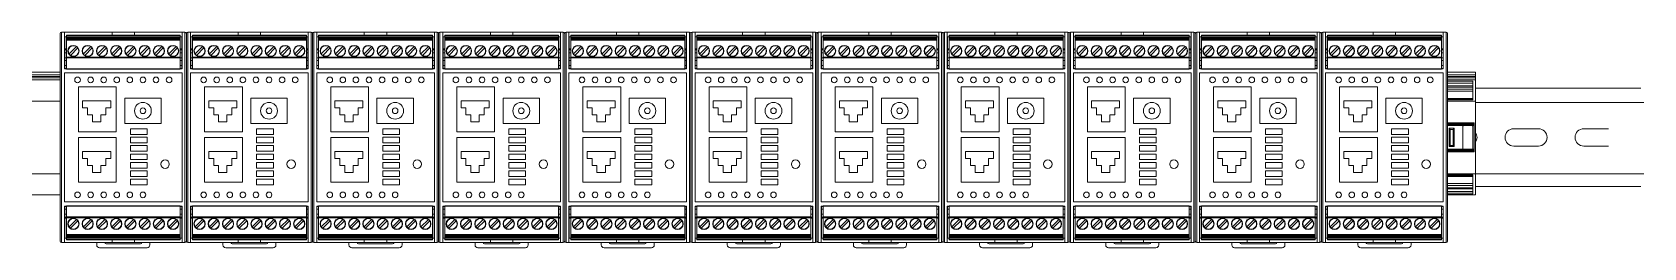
# Model space of a CAD drawing. Extents: x -2993 to 3661, y -4147 to -1441.
# Drawn here: x -2363 to -1788, y -2704 to -2627 of the extents above; entities that cross this region are included whole.
import ezdxf

# ---------------------------------------------------------------- set-up
doc = ezdxf.new("R2010")
doc.units = 0
doc.header["$LTSCALE"] = 0.1
doc.header["$MEASUREMENT"] = 0
doc.layers.get('0').update_dxf_attribs({"linetype": 'CONTINUOUS'})
doc.layers.add('RAILS', color=1, linetype='CONTINUOUS')

msp = doc.modelspace()

# ---------------------------------------------------------------- linework, layer by layer
at = {"color": 7, "linetype": 'Continuous', "lineweight": 13}
for p, q in [((-2352.64, -2632.32), (-2352.64, -2627.17)), ((-2352.64, -2632.32), (-2352.64, -2627.17)), ((-2352.64, -2701.17), (-2352.64, -2627.17)), ((-2352.64, -2701.17), (-2352.64, -2627.17)), ((-2352.64, -2701.17), (-2352.64, -2627.17)), ((-2352.64, -2701.17), (-2352.64, -2627.17)), ((-2351.14, -2626.67), (-2352.14, -2626.67)), ((-2352.14, -2626.67), (-2352.14, -2701.67)), ((-2351.14, -2626.67), (-2351.14, -2639.67)), ((-2334.14, -2626.67), (-2351.14, -2626.67)), ((-2350.46, -2627.67), (-2309.82, -2627.67)), ((-2350.46, -2627.97), (-2350.46, -2627.67)), ((-2334.14, -2627.67), (-2334.14, -2626.67)), ((-2334.14, -2626.67), (-2326.14, -2626.67)), ((-2309.14, -2626.67), (-2326.14, -2626.67)), ((-2326.14, -2626.67), (-2326.14, -2627.67)), ((-2309.82, -2627.97), (-2309.82, -2627.67)), ((-2309.14, -2626.67), (-2309.14, -2639.67)), ((-2309.14, -2626.67), (-2308.14, -2626.67)), ((-2308.14, -2701.67), (-2308.14, -2626.67)), ((-2307.64, -2632.32), (-2307.64, -2627.17)), ((-2307.64, -2632.32), (-2307.64, -2627.17)), ((-2307.64, -2701.17), (-2307.64, -2627.17)), ((-2307.64, -2701.17), (-2307.64, -2627.17)), ((-2307.64, -2701.17), (-2307.64, -2627.17)), ((-2307.64, -2701.17), (-2307.64, -2627.17)), ((-2306.14, -2626.67), (-2307.14, -2626.67)), ((-2307.14, -2626.67), (-2307.14, -2701.67)), ((-2289.14, -2626.67), (-2306.14, -2626.67)), ((-2306.14, -2626.67), (-2306.14, -2639.67)), ((-2305.46, -2627.67), (-2264.82, -2627.67)), ((-2305.46, -2627.97), (-2305.46, -2627.67)), ((-2289.14, -2627.67), (-2289.14, -2626.67)), ((-2289.14, -2626.67), (-2281.14, -2626.67)), ((-2264.14, -2626.67), (-2281.14, -2626.67)), ((-2281.14, -2626.67), (-2281.14, -2627.67)), ((-2264.82, -2627.97), (-2264.82, -2627.67)), ((-2264.14, -2626.67), (-2264.14, -2639.67)), ((-2264.14, -2626.67), (-2263.14, -2626.67)), ((-2263.14, -2701.67), (-2263.14, -2626.67)), ((-2262.64, -2632.32), (-2262.64, -2627.17)), ((-2262.64, -2632.32), (-2262.64, -2627.17)), ((-2262.64, -2701.17), (-2262.64, -2627.17)), ((-2262.64, -2701.17), (-2262.64, -2627.17)), ((-2262.64, -2701.17), (-2262.64, -2627.17)), ((-2262.64, -2701.17), (-2262.64, -2627.17)), ((-2261.14, -2626.67), (-2262.14, -2626.67)), ((-2262.14, -2626.67), (-2262.14, -2701.67)), ((-2261.14, -2626.67), (-2261.14, -2639.67)), ((-2244.14, -2626.67), (-2261.14, -2626.67)), ((-2260.46, -2627.97), (-2260.46, -2627.67)), ((-2260.46, -2627.67), (-2219.82, -2627.67)), ((-2244.14, -2627.67), (-2244.14, -2626.67)), ((-2244.14, -2626.67), (-2236.14, -2626.67)), ((-2236.14, -2626.67), (-2236.14, -2627.67)), ((-2219.14, -2626.67), (-2236.14, -2626.67)), ((-2219.82, -2627.97), (-2219.82, -2627.67)), ((-2219.14, -2626.67), (-2219.14, -2639.67)), ((-2219.14, -2626.67), (-2218.14, -2626.67)), ((-2218.14, -2701.67), (-2218.14, -2626.67)), ((-2217.64, -2632.32), (-2217.64, -2627.17)), ((-2217.64, -2632.32), (-2217.64, -2627.17)), ((-2217.64, -2701.17), (-2217.64, -2627.17)), ((-2217.64, -2701.17), (-2217.64, -2627.17)), ((-2217.64, -2701.17), (-2217.64, -2627.17)), ((-2217.64, -2701.17), (-2217.64, -2627.17)), ((-2216.14, -2626.67), (-2217.14, -2626.67)), ((-2217.14, -2626.67), (-2217.14, -2701.67)), ((-2199.14, -2626.67), (-2216.14, -2626.67)), ((-2216.14, -2626.67), (-2216.14, -2639.67)), ((-2215.46, -2627.67), (-2174.82, -2627.67)), ((-2215.46, -2627.97), (-2215.46, -2627.67)), ((-2199.14, -2627.67), (-2199.14, -2626.67)), ((-2199.14, -2626.67), (-2191.14, -2626.67)), ((-2191.14, -2626.67), (-2191.14, -2627.67)), ((-2174.14, -2626.67), (-2191.14, -2626.67)), ((-2174.82, -2627.97), (-2174.82, -2627.67)), ((-2174.14, -2626.67), (-2174.14, -2639.67)), ((-2174.14, -2626.67), (-2173.14, -2626.67)), ((-2173.14, -2701.67), (-2173.14, -2626.67)), ((-2172.64, -2632.32), (-2172.64, -2627.17)), ((-2172.64, -2701.17), (-2172.64, -2627.17)), ((-2172.64, -2701.17), (-2172.64, -2627.17)), ((-2171.14, -2626.67), (-2172.14, -2626.67)), ((-2172.14, -2626.67), (-2172.14, -2701.67)), ((-2171.14, -2626.67), (-2171.14, -2639.67)), ((-2154.14, -2626.67), (-2171.14, -2626.67)), ((-2170.46, -2627.67), (-2129.82, -2627.67)), ((-2170.46, -2627.97), (-2170.46, -2627.67)), ((-2154.14, -2627.67), (-2154.14, -2626.67)), ((-2154.14, -2626.67), (-2146.14, -2626.67)), ((-2129.14, -2626.67), (-2146.14, -2626.67)), ((-2146.14, -2626.67), (-2146.14, -2627.67)), ((-2129.82, -2627.97), (-2129.82, -2627.67)), ((-2129.14, -2626.67), (-2129.14, -2639.67)), ((-2129.14, -2626.67), (-2128.14, -2626.67)), ((-2128.14, -2701.67), (-2128.14, -2626.67)), ((-2127.64, -2632.32), (-2127.64, -2627.17)), ((-2127.64, -2701.17), (-2127.64, -2627.17)), ((-2127.64, -2701.17), (-2127.64, -2627.17)), ((-2127.64, -2701.17), (-2127.64, -2627.17)), ((-2126.14, -2626.67), (-2127.14, -2626.67)), ((-2127.14, -2626.67), (-2127.14, -2701.67)), ((-2126.14, -2626.67), (-2126.14, -2639.67)), ((-2109.14, -2626.67), (-2126.14, -2626.67)), ((-2125.46, -2627.67), (-2084.82, -2627.67)), ((-2125.46, -2627.97), (-2125.46, -2627.67)), ((-2109.14, -2627.67), (-2109.14, -2626.67)), ((-2109.14, -2626.67), (-2101.14, -2626.67)), ((-2084.14, -2626.67), (-2101.14, -2626.67)), ((-2101.14, -2626.67), (-2101.14, -2627.67)), ((-2084.82, -2627.97), (-2084.82, -2627.67)), ((-2084.14, -2626.67), (-2084.14, -2639.67)), ((-2084.14, -2626.67), (-2083.14, -2626.67)), ((-2083.14, -2701.67), (-2083.14, -2626.67)), ((-2082.64, -2632.32), (-2082.64, -2627.17)), ((-2082.64, -2701.17), (-2082.64, -2627.17)), ((-2082.64, -2701.17), (-2082.64, -2627.17)), ((-2082.64, -2701.17), (-2082.64, -2627.17)), ((-2081.14, -2626.67), (-2082.14, -2626.67)), ((-2082.14, -2626.67), (-2082.14, -2701.67)), ((-2081.14, -2626.67), (-2081.14, -2639.67)), ((-2064.14, -2626.67), (-2081.14, -2626.67)), ((-2080.46, -2627.67), (-2039.82, -2627.67)), ((-2080.46, -2627.97), (-2080.46, -2627.67)), ((-2064.14, -2627.67), (-2064.14, -2626.67)), ((-2064.14, -2626.67), (-2056.14, -2626.67)), ((-2039.14, -2626.67), (-2056.14, -2626.67)), ((-2056.14, -2626.67), (-2056.14, -2627.67)), ((-2039.82, -2627.97), (-2039.82, -2627.67)), ((-2039.14, -2626.67), (-2039.14, -2639.67)), ((-2039.14, -2626.67), (-2038.14, -2626.67)), ((-2038.14, -2701.67), (-2038.14, -2626.67)), ((-2037.64, -2632.32), (-2037.64, -2627.17)), ((-2037.64, -2701.17), (-2037.64, -2627.17)), ((-2037.64, -2701.17), (-2037.64, -2627.17)), ((-2037.64, -2701.17), (-2037.64, -2627.17)), ((-2036.14, -2626.67), (-2037.14, -2626.67)), ((-2037.14, -2626.67), (-2037.14, -2701.67)), ((-2036.14, -2626.67), (-2036.14, -2639.67)), ((-2019.14, -2626.67), (-2036.14, -2626.67)), ((-2035.46, -2627.67), (-1994.82, -2627.67)), ((-2035.46, -2627.97), (-2035.46, -2627.67)), ((-2019.14, -2627.67), (-2019.14, -2626.67)), ((-2019.14, -2626.67), (-2011.14, -2626.67)), ((-1994.14, -2626.67), (-2011.14, -2626.67)), ((-2011.14, -2626.67), (-2011.14, -2627.67)), ((-1994.82, -2627.97), (-1994.82, -2627.67)), ((-1994.14, -2626.67), (-1994.14, -2639.67)), ((-1994.14, -2626.67), (-1993.14, -2626.67)), ((-1993.14, -2701.67), (-1993.14, -2626.67)), ((-1992.64, -2632.32), (-1992.64, -2627.17)), ((-1992.64, -2701.17), (-1992.64, -2627.17)), ((-1992.64, -2632.32), (-1992.64, -2627.17)), ((-1992.64, -2701.17), (-1992.64, -2627.17)), ((-1992.64, -2701.17), (-1992.64, -2627.17)), ((-1992.64, -2701.17), (-1992.64, -2627.17)), ((-1991.14, -2626.67), (-1992.14, -2626.67)), ((-1992.14, -2626.67), (-1992.14, -2701.67)), ((-1991.14, -2626.67), (-1991.14, -2639.67)), ((-1974.14, -2626.67), (-1991.14, -2626.67)), ((-1990.46, -2627.67), (-1949.82, -2627.67)), ((-1990.46, -2627.97), (-1990.46, -2627.67)), ((-1974.14, -2627.67), (-1974.14, -2626.67)), ((-1974.14, -2626.67), (-1966.14, -2626.67)), ((-1949.14, -2626.67), (-1966.14, -2626.67)), ((-1966.14, -2626.67), (-1966.14, -2627.67)), ((-1949.82, -2627.97), (-1949.82, -2627.67)), ((-1949.14, -2626.67), (-1949.14, -2639.67)), ((-1949.14, -2626.67), (-1948.14, -2626.67)), ((-1948.14, -2701.67), (-1948.14, -2626.67)), ((-1947.64, -2632.32), (-1947.64, -2627.17)), ((-1947.64, -2701.17), (-1947.64, -2627.17)), ((-1947.64, -2701.17), (-1947.64, -2627.17)), ((-1947.64, -2701.17), (-1947.64, -2627.17)), ((-1947.64, -2632.32), (-1947.64, -2627.17)), ((-1947.64, -2701.17), (-1947.64, -2627.17)), ((-1947.64, -2632.32), (-1947.64, -2627.17)), ((-1947.64, -2701.17), (-1947.64, -2627.17)), ((-1947.64, -2701.17), (-1947.64, -2627.17)), ((-1947.64, -2701.17), (-1947.64, -2627.17)), ((-1946.14, -2626.67), (-1947.14, -2626.67)), ((-1947.14, -2626.67), (-1947.14, -2701.67)), ((-1946.14, -2626.67), (-1946.14, -2639.67)), ((-1929.14, -2626.67), (-1946.14, -2626.67)), ((-1945.46, -2627.67), (-1904.82, -2627.67)), ((-1945.46, -2627.97), (-1945.46, -2627.67)), ((-1929.14, -2627.67), (-1929.14, -2626.67)), ((-1929.14, -2626.67), (-1921.14, -2626.67)), ((-1904.14, -2626.67), (-1921.14, -2626.67)), ((-1921.14, -2626.67), (-1921.14, -2627.67)), ((-1904.82, -2627.97), (-1904.82, -2627.67)), ((-1904.14, -2626.67), (-1904.14, -2639.67)), ((-1904.14, -2626.67), (-1903.14, -2626.67)), ((-1903.14, -2701.67), (-1903.14, -2626.67)), ((-1902.64, -2632.32), (-1902.64, -2627.17)), ((-1902.64, -2701.17), (-1902.64, -2627.17)), ((-1902.64, -2701.17), (-1902.64, -2627.17)), ((-1902.64, -2701.17), (-1902.64, -2627.17)), ((-1901.14, -2626.67), (-1902.14, -2626.67)), ((-1902.14, -2626.67), (-1902.14, -2701.67)), ((-1901.14, -2626.67), (-1901.14, -2639.67)), ((-1884.14, -2626.67), (-1901.14, -2626.67)), ((-1900.46, -2627.67), (-1859.82, -2627.67)), ((-1900.46, -2627.97), (-1900.46, -2627.67)), ((-1884.14, -2627.67), (-1884.14, -2626.67)), ((-1884.14, -2626.67), (-1876.14, -2626.67)), ((-1859.14, -2626.67), (-1876.14, -2626.67)), ((-1876.14, -2626.67), (-1876.14, -2627.67)), ((-1859.82, -2627.97), (-1859.82, -2627.67)), ((-1859.14, -2626.67), (-1859.14, -2639.67)), ((-1859.14, -2626.67), (-1858.14, -2626.67)), ((-1858.14, -2701.67), (-1858.14, -2626.67)), ((-1857.64, -2632.32), (-1857.64, -2627.17)), ((-1857.64, -2701.17), (-1857.64, -2627.17)), ((-1857.64, -2632.32), (-1857.64, -2627.17)), ((-1857.64, -2701.17), (-1857.64, -2627.17)), ((-1857.64, -2701.17), (-1857.64, -2627.17)), ((-1857.64, -2701.17), (-1857.64, -2627.17)), ((-2351.14, -2628.27), (-2350.46, -2628.27)), ((-2351.04, -2628.27), (-2351.04, -2639.37)), ((-2351.04, -2632.57), (-2350.46, -2632.57)), ((-2351.04, -2632.97), (-2350.46, -2632.97)), ((-2309.82, -2627.97), (-2350.46, -2627.97)), ((-2350.46, -2628.47), (-2350.46, -2627.97)), ((-2350.46, -2628.47), (-2309.82, -2628.47)), ((-2350.46, -2628.77), (-2350.46, -2628.47)), ((-2350.46, -2628.77), (-2309.82, -2628.77)), ((-2350.46, -2628.77), (-2350.46, -2629.08)), ((-2309.82, -2629.08), (-2350.46, -2629.08)), ((-2350.46, -2629.19), (-2350.46, -2629.08)), ((-2309.82, -2629.19), (-2350.46, -2629.19)), ((-2350.46, -2629.49), (-2350.46, -2629.19)), ((-2309.82, -2629.49), (-2350.46, -2629.49)), ((-2350.46, -2629.49), (-2350.46, -2635.51)), ((-2349.48, -2634.41), (-2346.85, -2631.78)), ((-2349.48, -2634.41), (-2346.85, -2631.78)), ((-2346.35, -2632.28), (-2348.98, -2634.91)), ((-2346.35, -2632.28), (-2348.98, -2634.91)), ((-2344.4, -2634.41), (-2341.77, -2631.78)), ((-2341.27, -2632.28), (-2343.9, -2634.91)), ((-2339.32, -2634.41), (-2336.69, -2631.78)), ((-2336.19, -2632.28), (-2338.82, -2634.91)), ((-2334.24, -2634.41), (-2331.61, -2631.78)), ((-2331.11, -2632.28), (-2333.74, -2634.91)), ((-2329.16, -2634.41), (-2326.53, -2631.78)), ((-2326.03, -2632.28), (-2328.66, -2634.91)), ((-2324.08, -2634.41), (-2321.45, -2631.78)), ((-2320.95, -2632.28), (-2323.58, -2634.91)), ((-2319, -2634.41), (-2316.37, -2631.78)), ((-2315.87, -2632.28), (-2318.5, -2634.91)), ((-2313.92, -2634.41), (-2311.29, -2631.78)), ((-2310.79, -2632.28), (-2313.42, -2634.91)), ((-2309.82, -2628.47), (-2309.82, -2627.97)), ((-2309.82, -2628.27), (-2309.14, -2628.27)), ((-2309.82, -2628.77), (-2309.82, -2628.47)), ((-2309.82, -2629.08), (-2309.82, -2628.77)), ((-2309.82, -2629.19), (-2309.82, -2629.08)), ((-2309.82, -2629.49), (-2309.82, -2629.19)), ((-2309.82, -2629.49), (-2309.82, -2635.51)), ((-2309.82, -2632.57), (-2309.24, -2632.57)), ((-2309.24, -2632.97), (-2309.82, -2632.97)), ((-2309.24, -2639.37), (-2309.24, -2628.27)), ((-2306.14, -2628.27), (-2305.46, -2628.27)), ((-2306.04, -2628.27), (-2306.04, -2639.37)), ((-2306.04, -2632.57), (-2305.46, -2632.57)), ((-2306.04, -2632.97), (-2305.46, -2632.97)), ((-2264.82, -2627.97), (-2305.46, -2627.97)), ((-2305.46, -2628.47), (-2305.46, -2627.97)), ((-2305.46, -2628.47), (-2264.82, -2628.47)), ((-2305.46, -2628.77), (-2305.46, -2628.47)), ((-2305.46, -2628.77), (-2264.82, -2628.77)), ((-2305.46, -2628.77), (-2305.46, -2629.08)), ((-2264.82, -2629.08), (-2305.46, -2629.08)), ((-2305.46, -2629.19), (-2305.46, -2629.08)), ((-2264.82, -2629.19), (-2305.46, -2629.19)), ((-2305.46, -2629.49), (-2305.46, -2629.19)), ((-2264.82, -2629.49), (-2305.46, -2629.49)), ((-2305.46, -2629.49), (-2305.46, -2635.51)), ((-2304.48, -2634.41), (-2301.85, -2631.78)), ((-2301.35, -2632.28), (-2303.98, -2634.91)), ((-2299.4, -2634.41), (-2296.77, -2631.78)), ((-2296.27, -2632.28), (-2298.9, -2634.91)), ((-2294.32, -2634.41), (-2291.69, -2631.78)), ((-2291.19, -2632.28), (-2293.82, -2634.91)), ((-2289.24, -2634.41), (-2286.61, -2631.78)), ((-2286.11, -2632.28), (-2288.74, -2634.91)), ((-2284.16, -2634.41), (-2281.53, -2631.78)), ((-2281.03, -2632.28), (-2283.66, -2634.91)), ((-2279.08, -2634.41), (-2276.45, -2631.78)), ((-2275.95, -2632.28), (-2278.58, -2634.91)), ((-2274, -2634.41), (-2271.37, -2631.78)), ((-2270.87, -2632.28), (-2273.5, -2634.91)), ((-2268.92, -2634.41), (-2266.29, -2631.78)), ((-2265.79, -2632.28), (-2268.42, -2634.91)), ((-2264.82, -2628.47), (-2264.82, -2627.97)), ((-2264.82, -2628.27), (-2264.14, -2628.27)), ((-2264.82, -2628.77), (-2264.82, -2628.47)), ((-2264.82, -2629.08), (-2264.82, -2628.77)), ((-2264.82, -2629.19), (-2264.82, -2629.08)), ((-2264.82, -2629.49), (-2264.82, -2629.19)), ((-2264.82, -2629.49), (-2264.82, -2635.51)), ((-2264.82, -2632.57), (-2264.24, -2632.57)), ((-2264.24, -2632.97), (-2264.82, -2632.97)), ((-2264.24, -2639.37), (-2264.24, -2628.27)), ((-2261.14, -2628.27), (-2260.46, -2628.27)), ((-2261.04, -2628.27), (-2261.04, -2639.37)), ((-2261.04, -2632.57), (-2260.46, -2632.57)), ((-2261.04, -2632.97), (-2260.46, -2632.97)), ((-2260.46, -2628.47), (-2260.46, -2627.97)), ((-2219.82, -2627.97), (-2260.46, -2627.97)), ((-2260.46, -2628.77), (-2260.46, -2628.47)), ((-2260.46, -2628.47), (-2219.82, -2628.47)), ((-2260.46, -2628.77), (-2260.46, -2629.08)), ((-2260.46, -2628.77), (-2219.82, -2628.77)), ((-2260.46, -2629.19), (-2260.46, -2629.08)), ((-2219.82, -2629.08), (-2260.46, -2629.08)), ((-2260.46, -2629.49), (-2260.46, -2629.19)), ((-2219.82, -2629.19), (-2260.46, -2629.19)), ((-2260.46, -2629.49), (-2260.46, -2635.51)), ((-2219.82, -2629.49), (-2260.46, -2629.49)), ((-2259.48, -2634.41), (-2256.85, -2631.78)), ((-2256.35, -2632.28), (-2258.98, -2634.91)), ((-2254.4, -2634.41), (-2251.77, -2631.78)), ((-2251.27, -2632.28), (-2253.9, -2634.91)), ((-2249.32, -2634.41), (-2246.69, -2631.78)), ((-2246.19, -2632.28), (-2248.82, -2634.91)), ((-2244.24, -2634.41), (-2241.61, -2631.78)), ((-2241.11, -2632.28), (-2243.74, -2634.91)), ((-2239.16, -2634.41), (-2236.53, -2631.78)), ((-2236.03, -2632.28), (-2238.66, -2634.91)), ((-2234.08, -2634.41), (-2231.45, -2631.78)), ((-2230.95, -2632.28), (-2233.58, -2634.91)), ((-2229, -2634.41), (-2226.37, -2631.78)), ((-2225.87, -2632.28), (-2228.5, -2634.91)), ((-2223.92, -2634.41), (-2221.29, -2631.78)), ((-2220.79, -2632.28), (-2223.42, -2634.91)), ((-2219.82, -2628.47), (-2219.82, -2627.97)), ((-2219.82, -2628.27), (-2219.14, -2628.27)), ((-2219.82, -2628.77), (-2219.82, -2628.47)), ((-2219.82, -2629.08), (-2219.82, -2628.77)), ((-2219.82, -2629.19), (-2219.82, -2629.08)), ((-2219.82, -2629.49), (-2219.82, -2629.19)), ((-2219.82, -2629.49), (-2219.82, -2635.51)), ((-2219.82, -2632.57), (-2219.24, -2632.57)), ((-2219.24, -2632.97), (-2219.82, -2632.97)), ((-2219.24, -2639.37), (-2219.24, -2628.27)), ((-2216.14, -2628.27), (-2215.46, -2628.27)), ((-2216.04, -2628.27), (-2216.04, -2639.37)), ((-2216.04, -2632.57), (-2215.46, -2632.57)), ((-2216.04, -2632.97), (-2215.46, -2632.97)), ((-2174.82, -2627.97), (-2215.46, -2627.97)), ((-2215.46, -2628.47), (-2215.46, -2627.97)), ((-2215.46, -2628.47), (-2174.82, -2628.47)), ((-2215.46, -2628.77), (-2215.46, -2628.47)), ((-2215.46, -2628.77), (-2174.82, -2628.77)), ((-2215.46, -2628.77), (-2215.46, -2629.08)), ((-2174.82, -2629.08), (-2215.46, -2629.08)), ((-2215.46, -2629.19), (-2215.46, -2629.08)), ((-2174.82, -2629.19), (-2215.46, -2629.19)), ((-2215.46, -2629.49), (-2215.46, -2629.19)), ((-2174.82, -2629.49), (-2215.46, -2629.49)), ((-2215.46, -2629.49), (-2215.46, -2635.51)), ((-2214.48, -2634.41), (-2211.85, -2631.78)), ((-2211.35, -2632.28), (-2213.98, -2634.91)), ((-2209.4, -2634.41), (-2206.77, -2631.78)), ((-2206.27, -2632.28), (-2208.9, -2634.91)), ((-2204.32, -2634.41), (-2201.69, -2631.78)), ((-2201.19, -2632.28), (-2203.82, -2634.91)), ((-2199.24, -2634.41), (-2196.61, -2631.78)), ((-2196.11, -2632.28), (-2198.74, -2634.91)), ((-2194.16, -2634.41), (-2191.53, -2631.78)), ((-2191.03, -2632.28), (-2193.66, -2634.91)), ((-2189.08, -2634.41), (-2186.45, -2631.78)), ((-2185.95, -2632.28), (-2188.58, -2634.91)), ((-2184, -2634.41), (-2181.37, -2631.78)), ((-2180.87, -2632.28), (-2183.5, -2634.91)), ((-2178.92, -2634.41), (-2176.29, -2631.78)), ((-2175.79, -2632.28), (-2178.42, -2634.91)), ((-2174.82, -2628.47), (-2174.82, -2627.97)), ((-2174.82, -2628.27), (-2174.14, -2628.27)), ((-2174.82, -2628.77), (-2174.82, -2628.47)), ((-2174.82, -2629.08), (-2174.82, -2628.77)), ((-2174.82, -2629.19), (-2174.82, -2629.08)), ((-2174.82, -2629.49), (-2174.82, -2629.19)), ((-2174.82, -2629.49), (-2174.82, -2635.51)), ((-2174.82, -2632.57), (-2174.24, -2632.57)), ((-2174.24, -2632.97), (-2174.82, -2632.97)), ((-2174.24, -2639.37), (-2174.24, -2628.27)), ((-2171.14, -2628.27), (-2170.46, -2628.27)), ((-2171.04, -2628.27), (-2171.04, -2639.37)), ((-2171.04, -2632.57), (-2170.46, -2632.57)), ((-2171.04, -2632.97), (-2170.46, -2632.97)), ((-2129.82, -2627.97), (-2170.46, -2627.97)), ((-2170.46, -2628.47), (-2170.46, -2627.97)), ((-2170.46, -2628.47), (-2129.82, -2628.47)), ((-2170.46, -2628.77), (-2170.46, -2628.47)), ((-2170.46, -2628.77), (-2129.82, -2628.77)), ((-2170.46, -2628.77), (-2170.46, -2629.08)), ((-2129.82, -2629.08), (-2170.46, -2629.08)), ((-2170.46, -2629.19), (-2170.46, -2629.08)), ((-2129.82, -2629.19), (-2170.46, -2629.19)), ((-2170.46, -2629.49), (-2170.46, -2629.19)), ((-2129.82, -2629.49), (-2170.46, -2629.49)), ((-2170.46, -2629.49), (-2170.46, -2635.51)), ((-2169.48, -2634.41), (-2166.85, -2631.78)), ((-2166.35, -2632.28), (-2168.98, -2634.91)), ((-2164.4, -2634.41), (-2161.77, -2631.78)), ((-2161.27, -2632.28), (-2163.9, -2634.91)), ((-2159.32, -2634.41), (-2156.69, -2631.78)), ((-2156.19, -2632.28), (-2158.82, -2634.91)), ((-2154.24, -2634.41), (-2151.61, -2631.78)), ((-2151.11, -2632.28), (-2153.74, -2634.91)), ((-2149.16, -2634.41), (-2146.53, -2631.78)), ((-2146.03, -2632.28), (-2148.66, -2634.91)), ((-2144.08, -2634.41), (-2141.45, -2631.78)), ((-2140.95, -2632.28), (-2143.58, -2634.91)), ((-2139, -2634.41), (-2136.37, -2631.78)), ((-2135.87, -2632.28), (-2138.5, -2634.91)), ((-2133.92, -2634.41), (-2131.29, -2631.78)), ((-2130.79, -2632.28), (-2133.42, -2634.91)), ((-2129.82, -2628.47), (-2129.82, -2627.97)), ((-2129.82, -2628.27), (-2129.14, -2628.27)), ((-2129.82, -2628.77), (-2129.82, -2628.47)), ((-2129.82, -2629.08), (-2129.82, -2628.77)), ((-2129.82, -2629.19), (-2129.82, -2629.08)), ((-2129.82, -2629.49), (-2129.82, -2629.19)), ((-2129.82, -2629.49), (-2129.82, -2635.51)), ((-2129.82, -2632.57), (-2129.24, -2632.57)), ((-2129.24, -2632.97), (-2129.82, -2632.97)), ((-2129.24, -2639.37), (-2129.24, -2628.27)), ((-2126.14, -2628.27), (-2125.46, -2628.27)), ((-2126.04, -2628.27), (-2126.04, -2639.37)), ((-2126.04, -2632.57), (-2125.46, -2632.57)), ((-2126.04, -2632.97), (-2125.46, -2632.97)), ((-2084.82, -2627.97), (-2125.46, -2627.97)), ((-2125.46, -2628.47), (-2125.46, -2627.97)), ((-2125.46, -2628.47), (-2084.82, -2628.47)), ((-2125.46, -2628.77), (-2125.46, -2628.47)), ((-2125.46, -2628.77), (-2084.82, -2628.77)), ((-2125.46, -2628.77), (-2125.46, -2629.08)), ((-2084.82, -2629.08), (-2125.46, -2629.08)), ((-2125.46, -2629.19), (-2125.46, -2629.08)), ((-2084.82, -2629.19), (-2125.46, -2629.19)), ((-2125.46, -2629.49), (-2125.46, -2629.19)), ((-2084.82, -2629.49), (-2125.46, -2629.49)), ((-2125.46, -2629.49), (-2125.46, -2635.51)), ((-2124.48, -2634.41), (-2121.85, -2631.78)), ((-2121.35, -2632.28), (-2123.98, -2634.91)), ((-2119.4, -2634.41), (-2116.77, -2631.78)), ((-2116.27, -2632.28), (-2118.9, -2634.91)), ((-2114.32, -2634.41), (-2111.69, -2631.78)), ((-2111.19, -2632.28), (-2113.82, -2634.91)), ((-2109.24, -2634.41), (-2106.61, -2631.78)), ((-2106.11, -2632.28), (-2108.74, -2634.91)), ((-2104.16, -2634.41), (-2101.53, -2631.78)), ((-2101.03, -2632.28), (-2103.66, -2634.91)), ((-2099.08, -2634.41), (-2096.45, -2631.78)), ((-2095.95, -2632.28), (-2098.58, -2634.91)), ((-2094, -2634.41), (-2091.37, -2631.78)), ((-2090.87, -2632.28), (-2093.5, -2634.91)), ((-2088.92, -2634.41), (-2086.29, -2631.78)), ((-2085.79, -2632.28), (-2088.42, -2634.91)), ((-2084.82, -2628.47), (-2084.82, -2627.97)), ((-2084.82, -2628.27), (-2084.14, -2628.27)), ((-2084.82, -2628.77), (-2084.82, -2628.47)), ((-2084.82, -2629.08), (-2084.82, -2628.77)), ((-2084.82, -2629.19), (-2084.82, -2629.08)), ((-2084.82, -2629.49), (-2084.82, -2629.19)), ((-2084.82, -2629.49), (-2084.82, -2635.51)), ((-2084.82, -2632.57), (-2084.24, -2632.57)), ((-2084.24, -2632.97), (-2084.82, -2632.97)), ((-2084.24, -2639.37), (-2084.24, -2628.27)), ((-2081.14, -2628.27), (-2080.46, -2628.27)), ((-2081.04, -2628.27), (-2081.04, -2639.37)), ((-2081.04, -2632.57), (-2080.46, -2632.57)), ((-2081.04, -2632.97), (-2080.46, -2632.97)), ((-2039.82, -2627.97), (-2080.46, -2627.97)), ((-2080.46, -2628.47), (-2080.46, -2627.97)), ((-2080.46, -2628.47), (-2039.82, -2628.47)), ((-2080.46, -2628.77), (-2080.46, -2628.47)), ((-2080.46, -2628.77), (-2039.82, -2628.77)), ((-2080.46, -2628.77), (-2080.46, -2629.08)), ((-2039.82, -2629.08), (-2080.46, -2629.08)), ((-2080.46, -2629.19), (-2080.46, -2629.08)), ((-2039.82, -2629.19), (-2080.46, -2629.19)), ((-2080.46, -2629.49), (-2080.46, -2629.19)), ((-2039.82, -2629.49), (-2080.46, -2629.49)), ((-2080.46, -2629.49), (-2080.46, -2635.51)), ((-2079.48, -2634.41), (-2076.85, -2631.78)), ((-2076.35, -2632.28), (-2078.98, -2634.91)), ((-2074.4, -2634.41), (-2071.77, -2631.78)), ((-2071.27, -2632.28), (-2073.9, -2634.91)), ((-2069.32, -2634.41), (-2066.69, -2631.78)), ((-2066.19, -2632.28), (-2068.82, -2634.91)), ((-2064.24, -2634.41), (-2061.61, -2631.78)), ((-2061.11, -2632.28), (-2063.74, -2634.91)), ((-2059.16, -2634.41), (-2056.53, -2631.78)), ((-2056.03, -2632.28), (-2058.66, -2634.91)), ((-2054.08, -2634.41), (-2051.45, -2631.78)), ((-2050.95, -2632.28), (-2053.58, -2634.91)), ((-2049, -2634.41), (-2046.37, -2631.78)), ((-2045.87, -2632.28), (-2048.5, -2634.91)), ((-2043.92, -2634.41), (-2041.29, -2631.78)), ((-2040.79, -2632.28), (-2043.42, -2634.91)), ((-2039.82, -2628.47), (-2039.82, -2627.97)), ((-2039.82, -2628.27), (-2039.14, -2628.27)), ((-2039.82, -2628.77), (-2039.82, -2628.47)), ((-2039.82, -2629.08), (-2039.82, -2628.77)), ((-2039.82, -2629.19), (-2039.82, -2629.08)), ((-2039.82, -2629.49), (-2039.82, -2629.19)), ((-2039.82, -2629.49), (-2039.82, -2635.51)), ((-2039.82, -2632.57), (-2039.24, -2632.57)), ((-2039.24, -2632.97), (-2039.82, -2632.97)), ((-2039.24, -2639.37), (-2039.24, -2628.27)), ((-2036.14, -2628.27), (-2035.46, -2628.27)), ((-2036.04, -2628.27), (-2036.04, -2639.37)), ((-2036.04, -2632.57), (-2035.46, -2632.57)), ((-2036.04, -2632.97), (-2035.46, -2632.97)), ((-1994.82, -2627.97), (-2035.46, -2627.97)), ((-2035.46, -2628.47), (-2035.46, -2627.97)), ((-2035.46, -2628.47), (-1994.82, -2628.47)), ((-2035.46, -2628.77), (-2035.46, -2628.47)), ((-2035.46, -2628.77), (-1994.82, -2628.77)), ((-2035.46, -2628.77), (-2035.46, -2629.08)), ((-1994.82, -2629.08), (-2035.46, -2629.08)), ((-2035.46, -2629.19), (-2035.46, -2629.08)), ((-1994.82, -2629.19), (-2035.46, -2629.19)), ((-2035.46, -2629.49), (-2035.46, -2629.19)), ((-1994.82, -2629.49), (-2035.46, -2629.49)), ((-2035.46, -2629.49), (-2035.46, -2635.51)), ((-2034.48, -2634.41), (-2031.85, -2631.78)), ((-2031.35, -2632.28), (-2033.98, -2634.91)), ((-2029.4, -2634.41), (-2026.77, -2631.78)), ((-2026.27, -2632.28), (-2028.9, -2634.91)), ((-2024.32, -2634.41), (-2021.69, -2631.78)), ((-2021.19, -2632.28), (-2023.82, -2634.91)), ((-2019.24, -2634.41), (-2016.61, -2631.78)), ((-2016.11, -2632.28), (-2018.74, -2634.91)), ((-2014.16, -2634.41), (-2011.53, -2631.78)), ((-2011.03, -2632.28), (-2013.66, -2634.91)), ((-2009.08, -2634.41), (-2006.45, -2631.78)), ((-2005.95, -2632.28), (-2008.58, -2634.91)), ((-2004, -2634.41), (-2001.37, -2631.78)), ((-2000.87, -2632.28), (-2003.5, -2634.91)), ((-1998.92, -2634.41), (-1996.29, -2631.78)), ((-1995.79, -2632.28), (-1998.42, -2634.91)), ((-1994.82, -2628.47), (-1994.82, -2627.97)), ((-1994.82, -2628.27), (-1994.14, -2628.27)), ((-1994.82, -2628.77), (-1994.82, -2628.47)), ((-1994.82, -2629.08), (-1994.82, -2628.77)), ((-1994.82, -2629.19), (-1994.82, -2629.08)), ((-1994.82, -2629.49), (-1994.82, -2629.19)), ((-1994.82, -2629.49), (-1994.82, -2635.51)), ((-1994.82, -2632.57), (-1994.24, -2632.57)), ((-1994.24, -2632.97), (-1994.82, -2632.97)), ((-1994.24, -2639.37), (-1994.24, -2628.27)), ((-1991.14, -2628.27), (-1990.46, -2628.27)), ((-1991.04, -2628.27), (-1991.04, -2639.37)), ((-1991.04, -2632.57), (-1990.46, -2632.57)), ((-1991.04, -2632.97), (-1990.46, -2632.97)), ((-1949.82, -2627.97), (-1990.46, -2627.97)), ((-1990.46, -2628.47), (-1990.46, -2627.97)), ((-1990.46, -2628.47), (-1949.82, -2628.47)), ((-1990.46, -2628.77), (-1990.46, -2628.47)), ((-1990.46, -2628.77), (-1949.82, -2628.77)), ((-1990.46, -2628.77), (-1990.46, -2629.08)), ((-1949.82, -2629.08), (-1990.46, -2629.08)), ((-1990.46, -2629.19), (-1990.46, -2629.08)), ((-1949.82, -2629.19), (-1990.46, -2629.19)), ((-1990.46, -2629.49), (-1990.46, -2629.19)), ((-1949.82, -2629.49), (-1990.46, -2629.49)), ((-1990.46, -2629.49), (-1990.46, -2635.51)), ((-1989.48, -2634.41), (-1986.85, -2631.78)), ((-1986.35, -2632.28), (-1988.98, -2634.91)), ((-1984.4, -2634.41), (-1981.77, -2631.78)), ((-1981.27, -2632.28), (-1983.9, -2634.91)), ((-1979.32, -2634.41), (-1976.69, -2631.78)), ((-1976.19, -2632.28), (-1978.82, -2634.91)), ((-1974.24, -2634.41), (-1971.61, -2631.78)), ((-1971.11, -2632.28), (-1973.74, -2634.91)), ((-1969.16, -2634.41), (-1966.53, -2631.78)), ((-1966.03, -2632.28), (-1968.66, -2634.91)), ((-1964.08, -2634.41), (-1961.45, -2631.78)), ((-1960.95, -2632.28), (-1963.58, -2634.91)), ((-1959, -2634.41), (-1956.37, -2631.78)), ((-1955.87, -2632.28), (-1958.5, -2634.91)), ((-1953.92, -2634.41), (-1951.29, -2631.78)), ((-1950.79, -2632.28), (-1953.42, -2634.91)), ((-1949.82, -2628.47), (-1949.82, -2627.97)), ((-1949.82, -2628.27), (-1949.14, -2628.27)), ((-1949.82, -2628.77), (-1949.82, -2628.47)), ((-1949.82, -2629.08), (-1949.82, -2628.77)), ((-1949.82, -2629.19), (-1949.82, -2629.08)), ((-1949.82, -2629.49), (-1949.82, -2629.19)), ((-1949.82, -2629.49), (-1949.82, -2635.51)), ((-1949.82, -2632.57), (-1949.24, -2632.57)), ((-1949.24, -2632.97), (-1949.82, -2632.97)), ((-1949.24, -2639.37), (-1949.24, -2628.27)), ((-1946.14, -2628.27), (-1945.46, -2628.27)), ((-1946.04, -2628.27), (-1946.04, -2639.37)), ((-1946.04, -2632.57), (-1945.46, -2632.57)), ((-1946.04, -2632.97), (-1945.46, -2632.97)), ((-1904.82, -2627.97), (-1945.46, -2627.97)), ((-1945.46, -2628.47), (-1945.46, -2627.97)), ((-1945.46, -2628.47), (-1904.82, -2628.47)), ((-1945.46, -2628.77), (-1945.46, -2628.47)), ((-1945.46, -2628.77), (-1904.82, -2628.77)), ((-1945.46, -2628.77), (-1945.46, -2629.08)), ((-1904.82, -2629.08), (-1945.46, -2629.08)), ((-1945.46, -2629.19), (-1945.46, -2629.08)), ((-1904.82, -2629.19), (-1945.46, -2629.19)), ((-1945.46, -2629.49), (-1945.46, -2629.19)), ((-1904.82, -2629.49), (-1945.46, -2629.49)), ((-1945.46, -2629.49), (-1945.46, -2635.51)), ((-1944.48, -2634.41), (-1941.85, -2631.78)), ((-1941.35, -2632.28), (-1943.98, -2634.91)), ((-1939.4, -2634.41), (-1936.77, -2631.78)), ((-1936.27, -2632.28), (-1938.9, -2634.91)), ((-1934.32, -2634.41), (-1931.69, -2631.78)), ((-1931.19, -2632.28), (-1933.82, -2634.91)), ((-1929.24, -2634.41), (-1926.61, -2631.78)), ((-1926.11, -2632.28), (-1928.74, -2634.91)), ((-1924.16, -2634.41), (-1921.53, -2631.78)), ((-1921.03, -2632.28), (-1923.66, -2634.91)), ((-1919.08, -2634.41), (-1916.45, -2631.78)), ((-1915.95, -2632.28), (-1918.58, -2634.91)), ((-1914, -2634.41), (-1911.37, -2631.78)), ((-1910.87, -2632.28), (-1913.5, -2634.91)), ((-1908.92, -2634.41), (-1906.29, -2631.78)), ((-1905.79, -2632.28), (-1908.42, -2634.91)), ((-1904.82, -2628.47), (-1904.82, -2627.97)), ((-1904.82, -2628.27), (-1904.14, -2628.27)), ((-1904.82, -2628.77), (-1904.82, -2628.47)), ((-1904.82, -2629.08), (-1904.82, -2628.77)), ((-1904.82, -2629.19), (-1904.82, -2629.08)), ((-1904.82, -2629.49), (-1904.82, -2629.19)), ((-1904.82, -2629.49), (-1904.82, -2635.51)), ((-1904.82, -2632.57), (-1904.24, -2632.57)), ((-1904.24, -2632.97), (-1904.82, -2632.97)), ((-1904.24, -2639.37), (-1904.24, -2628.27)), ((-1901.14, -2628.27), (-1900.46, -2628.27)), ((-1901.04, -2628.27), (-1901.04, -2639.37)), ((-1901.04, -2632.57), (-1900.46, -2632.57)), ((-1901.04, -2632.97), (-1900.46, -2632.97)), ((-1859.82, -2627.97), (-1900.46, -2627.97)), ((-1900.46, -2628.47), (-1900.46, -2627.97)), ((-1900.46, -2628.47), (-1859.82, -2628.47)), ((-1900.46, -2628.77), (-1900.46, -2628.47)), ((-1900.46, -2628.77), (-1859.82, -2628.77)), ((-1900.46, -2628.77), (-1900.46, -2629.08)), ((-1859.82, -2629.08), (-1900.46, -2629.08)), ((-1900.46, -2629.19), (-1900.46, -2629.08)), ((-1859.82, -2629.19), (-1900.46, -2629.19)), ((-1900.46, -2629.49), (-1900.46, -2629.19)), ((-1859.82, -2629.49), (-1900.46, -2629.49)), ((-1900.46, -2629.49), (-1900.46, -2635.51)), ((-1899.48, -2634.41), (-1896.85, -2631.78)), ((-1896.35, -2632.28), (-1898.98, -2634.91)), ((-1894.4, -2634.41), (-1891.77, -2631.78)), ((-1891.27, -2632.28), (-1893.9, -2634.91)), ((-1889.32, -2634.41), (-1886.69, -2631.78)), ((-1886.19, -2632.28), (-1888.82, -2634.91)), ((-1884.24, -2634.41), (-1881.61, -2631.78)), ((-1881.11, -2632.28), (-1883.74, -2634.91)), ((-1879.16, -2634.41), (-1876.53, -2631.78)), ((-1876.03, -2632.28), (-1878.66, -2634.91)), ((-1874.08, -2634.41), (-1871.45, -2631.78)), ((-1870.95, -2632.28), (-1873.58, -2634.91)), ((-1869, -2634.41), (-1866.37, -2631.78)), ((-1865.87, -2632.28), (-1868.5, -2634.91)), ((-1863.92, -2634.41), (-1861.29, -2631.78)), ((-1860.79, -2632.28), (-1863.42, -2634.91)), ((-1859.82, -2628.47), (-1859.82, -2627.97)), ((-1859.82, -2628.27), (-1859.14, -2628.27)), ((-1859.82, -2628.77), (-1859.82, -2628.47)), ((-1859.82, -2629.08), (-1859.82, -2628.77)), ((-1859.82, -2629.19), (-1859.82, -2629.08)), ((-1859.82, -2629.49), (-1859.82, -2629.19)), ((-1859.82, -2629.49), (-1859.82, -2635.51)), ((-1859.82, -2632.57), (-1859.24, -2632.57)), ((-1859.24, -2632.97), (-1859.82, -2632.97)), ((-1859.24, -2639.37), (-1859.24, -2628.27)), ((-2351.14, -2639.37), (-2351.04, -2639.37)), ((-2351.04, -2633.97), (-2350.46, -2633.97)), ((-2351.04, -2635.77), (-2350.46, -2635.77)), ((-2351.04, -2636.77), (-2350.46, -2636.77)), ((-2351.04, -2638.57), (-2350.46, -2638.57)), ((-2351.04, -2639.37), (-2351.04, -2639.67)), ((-2350.46, -2635.51), (-2309.82, -2635.51)), ((-2350.46, -2635.81), (-2350.46, -2635.51)), ((-2309.82, -2635.81), (-2350.46, -2635.81)), ((-2350.46, -2635.81), (-2350.46, -2639.79)), ((-2309.24, -2633.97), (-2309.82, -2633.97)), ((-2309.82, -2635.81), (-2309.82, -2635.51)), ((-2309.24, -2635.77), (-2309.82, -2635.77)), ((-2309.82, -2635.81), (-2309.82, -2639.79)), ((-2309.24, -2636.77), (-2309.82, -2636.77)), ((-2309.24, -2638.57), (-2309.82, -2638.57)), ((-2309.24, -2639.37), (-2309.14, -2639.37)), ((-2309.24, -2639.67), (-2309.24, -2639.37)), ((-2307.64, -2653.67), (-2307.64, -2636.99)), ((-2307.64, -2653.67), (-2307.64, -2636.99)), ((-2306.14, -2639.37), (-2306.04, -2639.37)), ((-2306.04, -2633.97), (-2305.46, -2633.97)), ((-2306.04, -2635.77), (-2305.46, -2635.77)), ((-2306.04, -2636.77), (-2305.46, -2636.77)), ((-2306.04, -2638.57), (-2305.46, -2638.57)), ((-2306.04, -2639.37), (-2306.04, -2639.67)), ((-2305.46, -2635.51), (-2264.82, -2635.51)), ((-2305.46, -2635.81), (-2305.46, -2635.51)), ((-2264.82, -2635.81), (-2305.46, -2635.81)), ((-2305.46, -2635.81), (-2305.46, -2639.79)), ((-2264.24, -2633.97), (-2264.82, -2633.97)), ((-2264.82, -2635.81), (-2264.82, -2635.51)), ((-2264.24, -2635.77), (-2264.82, -2635.77)), ((-2264.82, -2635.81), (-2264.82, -2639.79)), ((-2264.24, -2636.77), (-2264.82, -2636.77)), ((-2264.24, -2638.57), (-2264.82, -2638.57)), ((-2264.24, -2639.37), (-2264.14, -2639.37)), ((-2264.24, -2639.67), (-2264.24, -2639.37)), ((-2262.64, -2653.67), (-2262.64, -2636.99)), ((-2262.64, -2653.67), (-2262.64, -2636.99)), ((-2261.14, -2639.37), (-2261.04, -2639.37)), ((-2261.04, -2633.97), (-2260.46, -2633.97)), ((-2261.04, -2635.77), (-2260.46, -2635.77)), ((-2261.04, -2636.77), (-2260.46, -2636.77)), ((-2261.04, -2638.57), (-2260.46, -2638.57)), ((-2261.04, -2639.37), (-2261.04, -2639.67)), ((-2260.46, -2635.81), (-2260.46, -2635.51)), ((-2260.46, -2635.51), (-2219.82, -2635.51)), ((-2260.46, -2635.81), (-2260.46, -2639.79)), ((-2219.82, -2635.81), (-2260.46, -2635.81)), ((-2219.24, -2633.97), (-2219.82, -2633.97)), ((-2219.82, -2635.81), (-2219.82, -2635.51)), ((-2219.24, -2635.77), (-2219.82, -2635.77)), ((-2219.82, -2635.81), (-2219.82, -2639.79)), ((-2219.24, -2636.77), (-2219.82, -2636.77)), ((-2219.24, -2638.57), (-2219.82, -2638.57)), ((-2219.24, -2639.37), (-2219.14, -2639.37)), ((-2219.24, -2639.67), (-2219.24, -2639.37)), ((-2217.64, -2653.67), (-2217.64, -2636.99)), ((-2217.64, -2653.67), (-2217.64, -2636.99)), ((-2216.14, -2639.37), (-2216.04, -2639.37)), ((-2216.04, -2633.97), (-2215.46, -2633.97)), ((-2216.04, -2635.77), (-2215.46, -2635.77)), ((-2216.04, -2636.77), (-2215.46, -2636.77)), ((-2216.04, -2638.57), (-2215.46, -2638.57)), ((-2216.04, -2639.37), (-2216.04, -2639.67)), ((-2215.46, -2635.51), (-2174.82, -2635.51)), ((-2215.46, -2635.81), (-2215.46, -2635.51)), ((-2174.82, -2635.81), (-2215.46, -2635.81)), ((-2215.46, -2635.81), (-2215.46, -2639.79)), ((-2174.24, -2633.97), (-2174.82, -2633.97)), ((-2174.82, -2635.81), (-2174.82, -2635.51)), ((-2174.24, -2635.77), (-2174.82, -2635.77)), ((-2174.82, -2635.81), (-2174.82, -2639.79)), ((-2174.24, -2636.77), (-2174.82, -2636.77)), ((-2174.24, -2638.57), (-2174.82, -2638.57)), ((-2174.24, -2639.37), (-2174.14, -2639.37)), ((-2174.24, -2639.67), (-2174.24, -2639.37)), ((-2172.64, -2653.67), (-2172.64, -2636.99)), ((-2171.14, -2639.37), (-2171.04, -2639.37)), ((-2171.04, -2633.97), (-2170.46, -2633.97)), ((-2171.04, -2635.77), (-2170.46, -2635.77)), ((-2171.04, -2636.77), (-2170.46, -2636.77)), ((-2171.04, -2638.57), (-2170.46, -2638.57)), ((-2171.04, -2639.37), (-2171.04, -2639.67)), ((-2170.46, -2635.51), (-2129.82, -2635.51)), ((-2170.46, -2635.81), (-2170.46, -2635.51)), ((-2129.82, -2635.81), (-2170.46, -2635.81)), ((-2170.46, -2635.81), (-2170.46, -2639.79)), ((-2129.24, -2633.97), (-2129.82, -2633.97)), ((-2129.82, -2635.81), (-2129.82, -2635.51)), ((-2129.24, -2635.77), (-2129.82, -2635.77)), ((-2129.82, -2635.81), (-2129.82, -2639.79)), ((-2129.24, -2636.77), (-2129.82, -2636.77)), ((-2129.24, -2638.57), (-2129.82, -2638.57)), ((-2129.24, -2639.37), (-2129.14, -2639.37)), ((-2129.24, -2639.67), (-2129.24, -2639.37)), ((-2126.14, -2639.37), (-2126.04, -2639.37)), ((-2126.04, -2633.97), (-2125.46, -2633.97)), ((-2126.04, -2635.77), (-2125.46, -2635.77)), ((-2126.04, -2636.77), (-2125.46, -2636.77)), ((-2126.04, -2638.57), (-2125.46, -2638.57)), ((-2126.04, -2639.37), (-2126.04, -2639.67)), ((-2125.46, -2635.51), (-2084.82, -2635.51)), ((-2125.46, -2635.81), (-2125.46, -2635.51)), ((-2084.82, -2635.81), (-2125.46, -2635.81)), ((-2125.46, -2635.81), (-2125.46, -2639.79)), ((-2084.24, -2633.97), (-2084.82, -2633.97)), ((-2084.82, -2635.81), (-2084.82, -2635.51)), ((-2084.24, -2635.77), (-2084.82, -2635.77)), ((-2084.82, -2635.81), (-2084.82, -2639.79)), ((-2084.24, -2636.77), (-2084.82, -2636.77)), ((-2084.24, -2638.57), (-2084.82, -2638.57)), ((-2084.24, -2639.37), (-2084.14, -2639.37)), ((-2084.24, -2639.67), (-2084.24, -2639.37)), ((-2081.14, -2639.37), (-2081.04, -2639.37)), ((-2081.04, -2633.97), (-2080.46, -2633.97)), ((-2081.04, -2635.77), (-2080.46, -2635.77)), ((-2081.04, -2636.77), (-2080.46, -2636.77)), ((-2081.04, -2638.57), (-2080.46, -2638.57)), ((-2081.04, -2639.37), (-2081.04, -2639.67)), ((-2080.46, -2635.51), (-2039.82, -2635.51)), ((-2080.46, -2635.81), (-2080.46, -2635.51)), ((-2039.82, -2635.81), (-2080.46, -2635.81)), ((-2080.46, -2635.81), (-2080.46, -2639.79)), ((-2039.24, -2633.97), (-2039.82, -2633.97)), ((-2039.82, -2635.81), (-2039.82, -2635.51)), ((-2039.24, -2635.77), (-2039.82, -2635.77)), ((-2039.82, -2635.81), (-2039.82, -2639.79)), ((-2039.24, -2636.77), (-2039.82, -2636.77)), ((-2039.24, -2638.57), (-2039.82, -2638.57)), ((-2039.24, -2639.37), (-2039.14, -2639.37)), ((-2039.24, -2639.67), (-2039.24, -2639.37)), ((-2036.14, -2639.37), (-2036.04, -2639.37)), ((-2036.04, -2633.97), (-2035.46, -2633.97)), ((-2036.04, -2635.77), (-2035.46, -2635.77)), ((-2036.04, -2636.77), (-2035.46, -2636.77)), ((-2036.04, -2638.57), (-2035.46, -2638.57)), ((-2036.04, -2639.37), (-2036.04, -2639.67)), ((-2035.46, -2635.51), (-1994.82, -2635.51)), ((-2035.46, -2635.81), (-2035.46, -2635.51)), ((-1994.82, -2635.81), (-2035.46, -2635.81)), ((-2035.46, -2635.81), (-2035.46, -2639.79)), ((-1994.24, -2633.97), (-1994.82, -2633.97)), ((-1994.82, -2635.81), (-1994.82, -2635.51)), ((-1994.24, -2635.77), (-1994.82, -2635.77)), ((-1994.82, -2635.81), (-1994.82, -2639.79)), ((-1994.24, -2636.77), (-1994.82, -2636.77)), ((-1994.24, -2638.57), (-1994.82, -2638.57)), ((-1994.24, -2639.37), (-1994.14, -2639.37)), ((-1994.24, -2639.67), (-1994.24, -2639.37)), ((-1991.14, -2639.37), (-1991.04, -2639.37)), ((-1991.04, -2633.97), (-1990.46, -2633.97)), ((-1991.04, -2635.77), (-1990.46, -2635.77)), ((-1991.04, -2636.77), (-1990.46, -2636.77)), ((-1991.04, -2638.57), (-1990.46, -2638.57)), ((-1991.04, -2639.37), (-1991.04, -2639.67)), ((-1990.46, -2635.51), (-1949.82, -2635.51)), ((-1990.46, -2635.81), (-1990.46, -2635.51)), ((-1949.82, -2635.81), (-1990.46, -2635.81)), ((-1990.46, -2635.81), (-1990.46, -2639.79)), ((-1949.24, -2633.97), (-1949.82, -2633.97)), ((-1949.82, -2635.81), (-1949.82, -2635.51)), ((-1949.24, -2635.77), (-1949.82, -2635.77)), ((-1949.82, -2635.81), (-1949.82, -2639.79)), ((-1949.24, -2636.77), (-1949.82, -2636.77)), ((-1949.24, -2638.57), (-1949.82, -2638.57)), ((-1949.24, -2639.37), (-1949.14, -2639.37)), ((-1949.24, -2639.67), (-1949.24, -2639.37)), ((-1946.14, -2639.37), (-1946.04, -2639.37)), ((-1946.04, -2633.97), (-1945.46, -2633.97)), ((-1946.04, -2635.77), (-1945.46, -2635.77)), ((-1946.04, -2636.77), (-1945.46, -2636.77)), ((-1946.04, -2638.57), (-1945.46, -2638.57)), ((-1946.04, -2639.37), (-1946.04, -2639.67)), ((-1945.46, -2635.51), (-1904.82, -2635.51)), ((-1945.46, -2635.81), (-1945.46, -2635.51)), ((-1904.82, -2635.81), (-1945.46, -2635.81)), ((-1945.46, -2635.81), (-1945.46, -2639.79)), ((-1904.24, -2633.97), (-1904.82, -2633.97)), ((-1904.82, -2635.81), (-1904.82, -2635.51)), ((-1904.24, -2635.77), (-1904.82, -2635.77)), ((-1904.82, -2635.81), (-1904.82, -2639.79)), ((-1904.24, -2636.77), (-1904.82, -2636.77)), ((-1904.24, -2638.57), (-1904.82, -2638.57)), ((-1904.24, -2639.37), (-1904.14, -2639.37)), ((-1904.24, -2639.67), (-1904.24, -2639.37)), ((-1901.14, -2639.37), (-1901.04, -2639.37)), ((-1901.04, -2633.97), (-1900.46, -2633.97)), ((-1901.04, -2635.77), (-1900.46, -2635.77)), ((-1901.04, -2636.77), (-1900.46, -2636.77)), ((-1901.04, -2638.57), (-1900.46, -2638.57)), ((-1901.04, -2639.37), (-1901.04, -2639.67)), ((-1900.46, -2635.51), (-1859.82, -2635.51)), ((-1900.46, -2635.81), (-1900.46, -2635.51)), ((-1859.82, -2635.81), (-1900.46, -2635.81)), ((-1900.46, -2635.81), (-1900.46, -2639.79)), ((-1859.24, -2633.97), (-1859.82, -2633.97)), ((-1859.82, -2635.81), (-1859.82, -2635.51)), ((-1859.24, -2635.77), (-1859.82, -2635.77)), ((-1859.82, -2635.81), (-1859.82, -2639.79)), ((-1859.24, -2636.77), (-1859.82, -2636.77)), ((-1859.24, -2638.57), (-1859.82, -2638.57)), ((-1859.24, -2639.37), (-1859.14, -2639.37)), ((-1859.24, -2639.67), (-1859.24, -2639.37)), ((-2362.64, -2640.87), (-2352.64, -2640.87)), ((-2352.64, -2641.85), (-2362.64, -2641.85)), ((-2362.64, -2642.47), (-2352.64, -2642.47)), ((-2352.64, -2642.97), (-2362.64, -2642.97)), ((-2362.64, -2643.67), (-2352.64, -2643.67)), ((-2352.64, -2641.85), (-2352.64, -2640.87)), ((-2352.64, -2642.47), (-2352.64, -2641.85)), ((-2352.64, -2642.97), (-2352.64, -2642.47)), ((-2352.64, -2643.67), (-2352.64, -2642.97)), ((-2352.64, -2651.23), (-2352.64, -2643.67)), ((-2309.14, -2639.67), (-2351.14, -2639.67)), ((-2351.14, -2641.17), (-2309.14, -2641.17)), ((-2351.14, -2687.17), (-2351.14, -2641.17)), ((-2351.04, -2639.57), (-2350.46, -2639.57)), ((-2350.46, -2639.79), (-2309.82, -2639.79)), ((-2309.24, -2639.57), (-2309.82, -2639.57)), ((-2309.14, -2641.17), (-2309.14, -2687.17)), ((-2264.14, -2639.67), (-2306.14, -2639.67)), ((-2306.14, -2641.17), (-2264.14, -2641.17)), ((-2306.14, -2687.17), (-2306.14, -2641.17)), ((-2306.04, -2639.57), (-2305.46, -2639.57)), ((-2305.46, -2639.79), (-2264.82, -2639.79)), ((-2264.24, -2639.57), (-2264.82, -2639.57)), ((-2264.14, -2641.17), (-2264.14, -2687.17)), ((-2219.14, -2639.67), (-2261.14, -2639.67)), ((-2261.14, -2641.17), (-2219.14, -2641.17)), ((-2261.14, -2687.17), (-2261.14, -2641.17)), ((-2261.04, -2639.57), (-2260.46, -2639.57)), ((-2260.46, -2639.79), (-2219.82, -2639.79)), ((-2219.24, -2639.57), (-2219.82, -2639.57)), ((-2219.14, -2641.17), (-2219.14, -2687.17)), ((-2174.14, -2639.67), (-2216.14, -2639.67)), ((-2216.14, -2641.17), (-2174.14, -2641.17)), ((-2216.14, -2687.17), (-2216.14, -2641.17)), ((-2216.04, -2639.57), (-2215.46, -2639.57)), ((-2215.46, -2639.79), (-2174.82, -2639.79)), ((-2174.24, -2639.57), (-2174.82, -2639.57)), ((-2174.14, -2641.17), (-2174.14, -2687.17)), ((-2129.14, -2639.67), (-2171.14, -2639.67)), ((-2171.14, -2641.17), (-2129.14, -2641.17)), ((-2171.14, -2687.17), (-2171.14, -2641.17)), ((-2171.04, -2639.57), (-2170.46, -2639.57)), ((-2170.46, -2639.79), (-2129.82, -2639.79)), ((-2129.24, -2639.57), (-2129.82, -2639.57)), ((-2129.14, -2641.17), (-2129.14, -2687.17)), ((-2084.14, -2639.67), (-2126.14, -2639.67)), ((-2126.14, -2641.17), (-2084.14, -2641.17)), ((-2126.14, -2687.17), (-2126.14, -2641.17)), ((-2126.04, -2639.57), (-2125.46, -2639.57)), ((-2125.46, -2639.79), (-2084.82, -2639.79)), ((-2084.24, -2639.57), (-2084.82, -2639.57)), ((-2084.14, -2641.17), (-2084.14, -2687.17)), ((-2039.14, -2639.67), (-2081.14, -2639.67)), ((-2081.14, -2641.17), (-2039.14, -2641.17)), ((-2081.14, -2687.17), (-2081.14, -2641.17)), ((-2081.04, -2639.57), (-2080.46, -2639.57)), ((-2080.46, -2639.79), (-2039.82, -2639.79)), ((-2039.24, -2639.57), (-2039.82, -2639.57)), ((-2039.14, -2641.17), (-2039.14, -2687.17)), ((-1994.14, -2639.67), (-2036.14, -2639.67)), ((-2036.14, -2641.17), (-1994.14, -2641.17)), ((-2036.14, -2687.17), (-2036.14, -2641.17)), ((-2036.04, -2639.57), (-2035.46, -2639.57)), ((-2035.46, -2639.79), (-1994.82, -2639.79)), ((-1994.24, -2639.57), (-1994.82, -2639.57)), ((-1994.14, -2641.17), (-1994.14, -2687.17)), ((-1949.14, -2639.67), (-1991.14, -2639.67)), ((-1991.14, -2641.17), (-1949.14, -2641.17)), ((-1991.14, -2687.17), (-1991.14, -2641.17)), ((-1991.04, -2639.57), (-1990.46, -2639.57)), ((-1990.46, -2639.79), (-1949.82, -2639.79)), ((-1949.24, -2639.57), (-1949.82, -2639.57)), ((-1949.14, -2641.17), (-1949.14, -2687.17)), ((-1904.14, -2639.67), (-1946.14, -2639.67)), ((-1946.14, -2641.17), (-1904.14, -2641.17)), ((-1946.14, -2687.17), (-1946.14, -2641.17)), ((-1946.04, -2639.57), (-1945.46, -2639.57)), ((-1945.46, -2639.79), (-1904.82, -2639.79)), ((-1904.24, -2639.57), (-1904.82, -2639.57)), ((-1904.14, -2641.17), (-1904.14, -2687.17)), ((-1859.14, -2639.67), (-1901.14, -2639.67)), ((-1901.14, -2641.17), (-1859.14, -2641.17)), ((-1901.14, -2687.17), (-1901.14, -2641.17)), ((-1901.04, -2639.57), (-1900.46, -2639.57)), ((-1900.46, -2639.79), (-1859.82, -2639.79)), ((-1859.24, -2639.57), (-1859.82, -2639.57)), ((-1859.14, -2641.17), (-1859.14, -2687.17)), ((-1857.64, -2640.87), (-1857.64, -2641.85)), ((-1857.64, -2640.87), (-1847.64, -2640.87)), ((-1857.64, -2641.85), (-1857.64, -2642.47)), ((-1847.64, -2641.85), (-1857.64, -2641.85)), ((-1857.64, -2642.97), (-1857.64, -2642.47)), ((-1857.64, -2642.47), (-1847.64, -2642.47)), ((-1857.64, -2642.97), (-1857.64, -2643.67)), ((-1847.64, -2642.97), (-1857.64, -2642.97)), ((-1857.64, -2643.67), (-1857.64, -2644.11)), ((-1857.64, -2643.67), (-1847.64, -2643.67)), ((-1857.64, -2644.11), (-1848.64, -2644.11)), ((-1857.64, -2644.8), (-1857.64, -2644.11)), ((-1857.64, -2644.8), (-1848.64, -2644.8)), ((-1857.64, -2644.85), (-1857.64, -2644.8)), ((-1848.64, -2644.85), (-1857.64, -2644.85)), ((-1857.64, -2645.8), (-1857.64, -2644.85)), ((-1848.64, -2644.11), (-1848.64, -2650.79)), ((-1847.64, -2641.85), (-1847.64, -2640.87)), ((-1847.64, -2642.47), (-1847.64, -2641.85)), ((-1847.64, -2642.97), (-1847.64, -2642.47)), ((-1847.64, -2643.67), (-1847.64, -2642.97)), ((-1847.64, -2651.23), (-1847.64, -2643.67)), ((-2352.64, -2648.07), (-2352.64, -2649.57)), ((-2352.64, -2649.57), (-2352.64, -2651.07)), ((-2346.14, -2646.17), (-2346.14, -2662.17)), ((-2346.14, -2646.17), (-2346.14, -2662.17)), ((-2332.64, -2646.17), (-2346.14, -2646.17)), ((-2332.64, -2646.17), (-2346.14, -2646.17)), ((-2332.64, -2662.17), (-2332.64, -2646.17)), ((-2332.64, -2662.17), (-2332.64, -2646.17)), ((-2316.64, -2650.17), (-2329.64, -2650.17)), ((-2329.64, -2650.17), (-2329.64, -2659.17)), ((-2316.64, -2659.17), (-2316.64, -2650.17)), ((-2287.64, -2646.17), (-2301.14, -2646.17)), ((-2287.64, -2646.17), (-2301.14, -2646.17)), ((-2301.14, -2646.17), (-2301.14, -2662.17)), ((-2301.14, -2646.17), (-2301.14, -2662.17)), ((-2287.64, -2662.17), (-2287.64, -2646.17)), ((-2287.64, -2662.17), (-2287.64, -2646.17)), ((-2271.64, -2650.17), (-2284.64, -2650.17)), ((-2284.64, -2650.17), (-2284.64, -2659.17)), ((-2271.64, -2659.17), (-2271.64, -2650.17)), ((-2256.14, -2646.17), (-2256.14, -2662.17)), ((-2256.14, -2646.17), (-2256.14, -2662.17)), ((-2242.64, -2646.17), (-2256.14, -2646.17)), ((-2242.64, -2646.17), (-2256.14, -2646.17)), ((-2242.64, -2662.17), (-2242.64, -2646.17)), ((-2242.64, -2662.17), (-2242.64, -2646.17)), ((-2226.64, -2650.17), (-2239.64, -2650.17)), ((-2239.64, -2650.17), (-2239.64, -2659.17)), ((-2226.64, -2659.17), (-2226.64, -2650.17)), ((-2197.64, -2646.17), (-2211.14, -2646.17)), ((-2197.64, -2646.17), (-2211.14, -2646.17)), ((-2211.14, -2646.17), (-2211.14, -2662.17)), ((-2211.14, -2646.17), (-2211.14, -2662.17)), ((-2197.64, -2662.17), (-2197.64, -2646.17)), ((-2197.64, -2662.17), (-2197.64, -2646.17)), ((-2181.64, -2650.17), (-2194.64, -2650.17)), ((-2194.64, -2650.17), (-2194.64, -2659.17)), ((-2181.64, -2659.17), (-2181.64, -2650.17)), ((-2166.14, -2646.17), (-2166.14, -2662.17)), ((-2166.14, -2646.17), (-2166.14, -2662.17)), ((-2152.64, -2646.17), (-2166.14, -2646.17)), ((-2152.64, -2646.17), (-2166.14, -2646.17)), ((-2152.64, -2662.17), (-2152.64, -2646.17)), ((-2152.64, -2662.17), (-2152.64, -2646.17)), ((-2136.64, -2650.17), (-2149.64, -2650.17)), ((-2149.64, -2650.17), (-2149.64, -2659.17)), ((-2136.64, -2659.17), (-2136.64, -2650.17)), ((-2121.14, -2646.17), (-2121.14, -2662.17)), ((-2121.14, -2646.17), (-2121.14, -2662.17)), ((-2107.64, -2646.17), (-2121.14, -2646.17)), ((-2107.64, -2646.17), (-2121.14, -2646.17)), ((-2107.64, -2662.17), (-2107.64, -2646.17)), ((-2107.64, -2662.17), (-2107.64, -2646.17)), ((-2091.64, -2650.17), (-2104.64, -2650.17)), ((-2104.64, -2650.17), (-2104.64, -2659.17)), ((-2091.64, -2659.17), (-2091.64, -2650.17)), ((-2076.14, -2646.17), (-2076.14, -2662.17)), ((-2076.14, -2646.17), (-2076.14, -2662.17)), ((-2062.64, -2646.17), (-2076.14, -2646.17)), ((-2062.64, -2646.17), (-2076.14, -2646.17)), ((-2062.64, -2662.17), (-2062.64, -2646.17)), ((-2062.64, -2662.17), (-2062.64, -2646.17)), ((-2046.64, -2650.17), (-2059.64, -2650.17)), ((-2059.64, -2650.17), (-2059.64, -2659.17)), ((-2046.64, -2659.17), (-2046.64, -2650.17)), ((-2031.14, -2646.17), (-2031.14, -2662.17)), ((-2031.14, -2646.17), (-2031.14, -2662.17)), ((-2017.64, -2646.17), (-2031.14, -2646.17)), ((-2017.64, -2646.17), (-2031.14, -2646.17)), ((-2017.64, -2662.17), (-2017.64, -2646.17)), ((-2017.64, -2662.17), (-2017.64, -2646.17)), ((-2001.64, -2650.17), (-2014.64, -2650.17)), ((-2014.64, -2650.17), (-2014.64, -2659.17)), ((-2001.64, -2659.17), (-2001.64, -2650.17)), ((-1986.14, -2646.17), (-1986.14, -2662.17)), ((-1986.14, -2646.17), (-1986.14, -2662.17)), ((-1972.64, -2646.17), (-1986.14, -2646.17)), ((-1972.64, -2646.17), (-1986.14, -2646.17)), ((-1972.64, -2662.17), (-1972.64, -2646.17)), ((-1972.64, -2662.17), (-1972.64, -2646.17)), ((-1956.64, -2650.17), (-1969.64, -2650.17)), ((-1969.64, -2650.17), (-1969.64, -2659.17)), ((-1956.64, -2659.17), (-1956.64, -2650.17)), ((-1941.14, -2646.17), (-1941.14, -2662.17)), ((-1941.14, -2646.17), (-1941.14, -2662.17)), ((-1927.64, -2646.17), (-1941.14, -2646.17)), ((-1927.64, -2646.17), (-1941.14, -2646.17)), ((-1927.64, -2662.17), (-1927.64, -2646.17)), ((-1927.64, -2662.17), (-1927.64, -2646.17)), ((-1911.64, -2650.17), (-1924.64, -2650.17)), ((-1924.64, -2650.17), (-1924.64, -2659.17)), ((-1911.64, -2659.17), (-1911.64, -2650.17)), ((-1896.14, -2646.17), (-1896.14, -2662.17)), ((-1896.14, -2646.17), (-1896.14, -2662.17)), ((-1882.64, -2646.17), (-1896.14, -2646.17)), ((-1882.64, -2646.17), (-1896.14, -2646.17)), ((-1882.64, -2662.17), (-1882.64, -2646.17)), ((-1882.64, -2662.17), (-1882.64, -2646.17)), ((-1866.64, -2650.17), (-1879.64, -2650.17)), ((-1879.64, -2650.17), (-1879.64, -2659.17)), ((-1866.64, -2659.17), (-1866.64, -2650.17)), ((-1848.64, -2645.8), (-1857.64, -2645.8)), ((-1857.64, -2646.24), (-1857.64, -2645.8)), ((-1848.64, -2646.24), (-1857.64, -2646.24)), ((-1857.64, -2646.24), (-1857.64, -2647.01)), ((-1857.64, -2647.01), (-1848.64, -2647.01)), ((-1857.64, -2647.72), (-1857.64, -2647.01)), ((-1857.64, -2647.72), (-1848.64, -2647.72)), ((-1857.64, -2650.26), (-1857.64, -2647.72)), ((-1848.64, -2650.26), (-1857.64, -2650.26)), ((-1857.64, -2650.26), (-1857.64, -2650.46)), ((-1857.64, -2650.46), (-1848.64, -2650.46)), ((-1857.64, -2650.7), (-1857.64, -2650.46)), ((-1848.64, -2650.7), (-1857.64, -2650.7)), ((-1857.64, -2650.79), (-1857.64, -2650.7)), ((-1848.64, -2650.79), (-1857.64, -2650.79)), ((-1857.64, -2650.79), (-1857.64, -2651.23)), ((-2362.64, -2651.23), (-2352.64, -2651.23)), ((-2352.64, -2651.07), (-2352.64, -2651.97)), ((-2352.64, -2677.12), (-2352.64, -2651.23)), ((-2352.64, -2651.97), (-2352.64, -2652.89)), ((-2352.64, -2652.89), (-2352.64, -2653.44)), ((-2352.64, -2653.44), (-2352.64, -2653.45)), ((-2352.64, -2653.45), (-2352.64, -2654.97)), ((-2352.64, -2654.97), (-2352.64, -2655.57)), ((-2352.64, -2655.57), (-2352.64, -2656.77)), ((-2344.64, -2651.17), (-2344.64, -2653.67)), ((-2334.64, -2651.17), (-2344.64, -2651.17)), ((-2344.64, -2653.67), (-2342.89, -2653.67)), ((-2342.89, -2653.67), (-2342.89, -2656.17)), ((-2342.89, -2656.17), (-2341.14, -2656.17)), ((-2341.14, -2656.17), (-2341.14, -2658.67)), ((-2338.14, -2658.67), (-2338.14, -2656.17)), ((-2338.14, -2656.17), (-2336.39, -2656.17)), ((-2336.39, -2656.17), (-2336.39, -2653.67)), ((-2336.39, -2653.67), (-2334.64, -2653.67)), ((-2334.64, -2653.67), (-2334.64, -2651.17)), ((-2289.64, -2651.17), (-2299.64, -2651.17)), ((-2299.64, -2651.17), (-2299.64, -2653.67)), ((-2299.64, -2653.67), (-2297.89, -2653.67)), ((-2297.89, -2653.67), (-2297.89, -2656.17)), ((-2297.89, -2656.17), (-2296.14, -2656.17)), ((-2296.14, -2656.17), (-2296.14, -2658.67)), ((-2293.14, -2656.17), (-2291.39, -2656.17)), ((-2293.14, -2658.67), (-2293.14, -2656.17)), ((-2291.39, -2656.17), (-2291.39, -2653.67)), ((-2291.39, -2653.67), (-2289.64, -2653.67)), ((-2289.64, -2653.67), (-2289.64, -2651.17)), ((-2254.64, -2651.17), (-2254.64, -2653.67)), ((-2244.64, -2651.17), (-2254.64, -2651.17)), ((-2254.64, -2653.67), (-2252.89, -2653.67)), ((-2252.89, -2653.67), (-2252.89, -2656.17)), ((-2252.89, -2656.17), (-2251.14, -2656.17)), ((-2251.14, -2656.17), (-2251.14, -2658.67)), ((-2248.14, -2658.67), (-2248.14, -2656.17)), ((-2248.14, -2656.17), (-2246.39, -2656.17)), ((-2246.39, -2656.17), (-2246.39, -2653.67)), ((-2246.39, -2653.67), (-2244.64, -2653.67)), ((-2244.64, -2653.67), (-2244.64, -2651.17)), ((-2199.64, -2651.17), (-2209.64, -2651.17)), ((-2209.64, -2651.17), (-2209.64, -2653.67)), ((-2209.64, -2653.67), (-2207.89, -2653.67)), ((-2207.89, -2653.67), (-2207.89, -2656.17)), ((-2207.89, -2656.17), (-2206.14, -2656.17)), ((-2206.14, -2656.17), (-2206.14, -2658.67)), ((-2203.14, -2658.67), (-2203.14, -2656.17)), ((-2203.14, -2656.17), (-2201.39, -2656.17)), ((-2201.39, -2653.67), (-2199.64, -2653.67)), ((-2201.39, -2656.17), (-2201.39, -2653.67)), ((-2199.64, -2653.67), (-2199.64, -2651.17)), ((-2164.64, -2651.17), (-2164.64, -2653.67)), ((-2154.64, -2651.17), (-2164.64, -2651.17)), ((-2164.64, -2653.67), (-2162.89, -2653.67)), ((-2162.89, -2653.67), (-2162.89, -2656.17)), ((-2162.89, -2656.17), (-2161.14, -2656.17)), ((-2161.14, -2656.17), (-2161.14, -2658.67)), ((-2158.14, -2658.67), (-2158.14, -2656.17)), ((-2158.14, -2656.17), (-2156.39, -2656.17)), ((-2156.39, -2656.17), (-2156.39, -2653.67)), ((-2156.39, -2653.67), (-2154.64, -2653.67)), ((-2154.64, -2653.67), (-2154.64, -2651.17)), ((-2119.64, -2651.17), (-2119.64, -2653.67)), ((-2109.64, -2651.17), (-2119.64, -2651.17)), ((-2119.64, -2653.67), (-2117.89, -2653.67)), ((-2117.89, -2653.67), (-2117.89, -2656.17)), ((-2117.89, -2656.17), (-2116.14, -2656.17)), ((-2116.14, -2656.17), (-2116.14, -2658.67)), ((-2113.14, -2658.67), (-2113.14, -2656.17)), ((-2113.14, -2656.17), (-2111.39, -2656.17)), ((-2111.39, -2656.17), (-2111.39, -2653.67)), ((-2111.39, -2653.67), (-2109.64, -2653.67)), ((-2109.64, -2653.67), (-2109.64, -2651.17)), ((-2074.64, -2651.17), (-2074.64, -2653.67)), ((-2064.64, -2651.17), (-2074.64, -2651.17)), ((-2074.64, -2653.67), (-2072.89, -2653.67)), ((-2072.89, -2653.67), (-2072.89, -2656.17)), ((-2072.89, -2656.17), (-2071.14, -2656.17)), ((-2071.14, -2656.17), (-2071.14, -2658.67)), ((-2068.14, -2658.67), (-2068.14, -2656.17)), ((-2068.14, -2656.17), (-2066.39, -2656.17)), ((-2066.39, -2656.17), (-2066.39, -2653.67)), ((-2066.39, -2653.67), (-2064.64, -2653.67)), ((-2064.64, -2653.67), (-2064.64, -2651.17)), ((-2029.64, -2651.17), (-2029.64, -2653.67)), ((-2019.64, -2651.17), (-2029.64, -2651.17)), ((-2029.64, -2653.67), (-2027.89, -2653.67)), ((-2027.89, -2653.67), (-2027.89, -2656.17)), ((-2027.89, -2656.17), (-2026.14, -2656.17)), ((-2026.14, -2656.17), (-2026.14, -2658.67)), ((-2023.14, -2658.67), (-2023.14, -2656.17)), ((-2023.14, -2656.17), (-2021.39, -2656.17)), ((-2021.39, -2656.17), (-2021.39, -2653.67)), ((-2021.39, -2653.67), (-2019.64, -2653.67)), ((-2019.64, -2653.67), (-2019.64, -2651.17)), ((-1984.64, -2651.17), (-1984.64, -2653.67)), ((-1974.64, -2651.17), (-1984.64, -2651.17)), ((-1984.64, -2653.67), (-1982.89, -2653.67)), ((-1982.89, -2653.67), (-1982.89, -2656.17)), ((-1982.89, -2656.17), (-1981.14, -2656.17)), ((-1981.14, -2656.17), (-1981.14, -2658.67)), ((-1978.14, -2658.67), (-1978.14, -2656.17)), ((-1978.14, -2656.17), (-1976.39, -2656.17)), ((-1976.39, -2656.17), (-1976.39, -2653.67)), ((-1976.39, -2653.67), (-1974.64, -2653.67)), ((-1974.64, -2653.67), (-1974.64, -2651.17)), ((-1939.64, -2651.17), (-1939.64, -2653.67)), ((-1929.64, -2651.17), (-1939.64, -2651.17)), ((-1939.64, -2653.67), (-1937.89, -2653.67)), ((-1937.89, -2653.67), (-1937.89, -2656.17)), ((-1937.89, -2656.17), (-1936.14, -2656.17)), ((-1936.14, -2656.17), (-1936.14, -2658.67)), ((-1933.14, -2658.67), (-1933.14, -2656.17)), ((-1933.14, -2656.17), (-1931.39, -2656.17)), ((-1931.39, -2656.17), (-1931.39, -2653.67)), ((-1931.39, -2653.67), (-1929.64, -2653.67)), ((-1929.64, -2653.67), (-1929.64, -2651.17)), ((-1894.64, -2651.17), (-1894.64, -2653.67)), ((-1884.64, -2651.17), (-1894.64, -2651.17)), ((-1894.64, -2653.67), (-1892.89, -2653.67)), ((-1892.89, -2653.67), (-1892.89, -2656.17)), ((-1892.89, -2656.17), (-1891.14, -2656.17)), ((-1891.14, -2656.17), (-1891.14, -2658.67)), ((-1888.14, -2658.67), (-1888.14, -2656.17)), ((-1888.14, -2656.17), (-1886.39, -2656.17)), ((-1886.39, -2656.17), (-1886.39, -2653.67)), ((-1886.39, -2653.67), (-1884.64, -2653.67)), ((-1884.64, -2653.67), (-1884.64, -2651.17)), ((-1857.64, -2651.23), (-1857.64, -2658.97)), ((-1857.64, -2651.23), (-1847.64, -2651.23)), ((-1847.64, -2677.12), (-1847.64, -2651.23)), ((-2352.64, -2656.92), (-2352.64, -2656.77)), ((-2352.64, -2656.92), (-2352.64, -2659.22)), ((-2352.64, -2659.45), (-2352.64, -2659.22)), ((-2352.64, -2659.45), (-2352.64, -2660.37)), ((-2352.64, -2660.37), (-2352.64, -2661.27)), ((-2352.64, -2661.27), (-2352.64, -2662.77)), ((-2346.14, -2662.17), (-2332.64, -2662.17)), ((-2346.14, -2662.17), (-2332.64, -2662.17)), ((-2341.14, -2658.67), (-2338.14, -2658.67)), ((-2329.64, -2659.17), (-2316.64, -2659.17)), ((-2321.59, -2661.11), (-2327.59, -2661.11)), ((-2327.59, -2661.11), (-2327.59, -2663.11)), ((-2321.59, -2663.11), (-2321.59, -2661.11)), ((-2301.14, -2662.17), (-2287.64, -2662.17)), ((-2301.14, -2662.17), (-2287.64, -2662.17)), ((-2296.14, -2658.67), (-2293.14, -2658.67)), ((-2284.64, -2659.17), (-2271.64, -2659.17)), ((-2276.59, -2661.11), (-2282.59, -2661.11)), ((-2282.59, -2661.11), (-2282.59, -2663.11)), ((-2276.59, -2663.11), (-2276.59, -2661.11)), ((-2256.14, -2662.17), (-2242.64, -2662.17)), ((-2256.14, -2662.17), (-2242.64, -2662.17)), ((-2251.14, -2658.67), (-2248.14, -2658.67)), ((-2239.64, -2659.17), (-2226.64, -2659.17)), ((-2231.59, -2661.11), (-2237.59, -2661.11)), ((-2237.59, -2661.11), (-2237.59, -2663.11)), ((-2231.59, -2663.11), (-2231.59, -2661.11)), ((-2211.14, -2662.17), (-2197.64, -2662.17)), ((-2211.14, -2662.17), (-2197.64, -2662.17)), ((-2206.14, -2658.67), (-2203.14, -2658.67)), ((-2194.64, -2659.17), (-2181.64, -2659.17)), ((-2186.59, -2661.11), (-2192.59, -2661.11)), ((-2192.59, -2661.11), (-2192.59, -2663.11)), ((-2186.59, -2663.11), (-2186.59, -2661.11)), ((-2166.14, -2662.17), (-2152.64, -2662.17)), ((-2166.14, -2662.17), (-2152.64, -2662.17)), ((-2161.14, -2658.67), (-2158.14, -2658.67)), ((-2149.64, -2659.17), (-2136.64, -2659.17)), ((-2141.59, -2661.11), (-2147.59, -2661.11)), ((-2147.59, -2661.11), (-2147.59, -2663.11)), ((-2141.59, -2663.11), (-2141.59, -2661.11)), ((-2121.14, -2662.17), (-2107.64, -2662.17)), ((-2121.14, -2662.17), (-2107.64, -2662.17)), ((-2116.14, -2658.67), (-2113.14, -2658.67)), ((-2104.64, -2659.17), (-2091.64, -2659.17)), ((-2096.59, -2661.11), (-2102.59, -2661.11)), ((-2102.59, -2661.11), (-2102.59, -2663.11)), ((-2096.59, -2663.11), (-2096.59, -2661.11)), ((-2076.14, -2662.17), (-2062.64, -2662.17)), ((-2076.14, -2662.17), (-2062.64, -2662.17)), ((-2071.14, -2658.67), (-2068.14, -2658.67)), ((-2059.64, -2659.17), (-2046.64, -2659.17)), ((-2051.59, -2661.11), (-2057.59, -2661.11)), ((-2057.59, -2661.11), (-2057.59, -2663.11)), ((-2051.59, -2663.11), (-2051.59, -2661.11)), ((-2031.14, -2662.17), (-2017.64, -2662.17)), ((-2031.14, -2662.17), (-2017.64, -2662.17)), ((-2026.14, -2658.67), (-2023.14, -2658.67)), ((-2014.64, -2659.17), (-2001.64, -2659.17)), ((-2006.59, -2661.11), (-2012.59, -2661.11)), ((-2012.59, -2661.11), (-2012.59, -2663.11)), ((-2006.59, -2663.11), (-2006.59, -2661.11)), ((-1986.14, -2662.17), (-1972.64, -2662.17)), ((-1986.14, -2662.17), (-1972.64, -2662.17)), ((-1981.14, -2658.67), (-1978.14, -2658.67)), ((-1969.64, -2659.17), (-1956.64, -2659.17)), ((-1961.59, -2661.11), (-1967.59, -2661.11)), ((-1967.59, -2661.11), (-1967.59, -2663.11)), ((-1961.59, -2663.11), (-1961.59, -2661.11)), ((-1941.14, -2662.17), (-1927.64, -2662.17)), ((-1941.14, -2662.17), (-1927.64, -2662.17)), ((-1936.14, -2658.67), (-1933.14, -2658.67)), ((-1924.64, -2659.17), (-1911.64, -2659.17)), ((-1916.59, -2661.11), (-1922.59, -2661.11)), ((-1922.59, -2661.11), (-1922.59, -2663.11)), ((-1916.59, -2663.11), (-1916.59, -2661.11)), ((-1896.14, -2662.17), (-1882.64, -2662.17)), ((-1896.14, -2662.17), (-1882.64, -2662.17)), ((-1891.14, -2658.67), (-1888.14, -2658.67)), ((-1879.64, -2659.17), (-1866.64, -2659.17)), ((-1871.59, -2661.11), (-1877.59, -2661.11)), ((-1877.59, -2661.11), (-1877.59, -2663.11)), ((-1871.59, -2663.11), (-1871.59, -2661.11)), ((-1857.64, -2659.37), (-1857.64, -2658.97)), ((-1857.64, -2658.97), (-1848.14, -2658.97)), ((-1857.64, -2659.74), (-1857.64, -2659.37)), ((-1857.64, -2659.37), (-1848.14, -2659.37)), ((-1857.64, -2659.97), (-1857.64, -2659.74)), ((-1848.14, -2659.74), (-1857.64, -2659.74)), ((-1857.64, -2668.37), (-1857.64, -2659.97)), ((-1857.64, -2659.97), (-1848.14, -2659.97)), ((-1855.24, -2660.92), (-1857.04, -2660.92)), ((-1857.04, -2660.92), (-1857.04, -2667.42)), ((-1857.04, -2660.92), (-1856.64, -2661.32)), ((-1856.64, -2661.32), (-1855.64, -2661.32)), ((-1856.64, -2661.32), (-1856.64, -2667.02)), ((-1855.64, -2661.32), (-1855.24, -2660.92)), ((-1855.64, -2667.02), (-1855.64, -2661.32)), ((-1855.24, -2667.42), (-1855.24, -2660.92)), ((-1852.14, -2660.17), (-1852.14, -2668.17)), ((-1848.64, -2668.17), (-1848.64, -2660.17)), ((-1848.14, -2658.97), (-1848.14, -2669.37)), ((-2352.64, -2662.77), (-2352.64, -2684.27)), ((-2332.64, -2664.17), (-2346.14, -2664.17)), ((-2332.64, -2664.17), (-2346.14, -2664.17)), ((-2346.14, -2664.17), (-2346.14, -2680.17)), ((-2346.14, -2664.17), (-2346.14, -2680.17)), ((-2332.64, -2680.17), (-2332.64, -2664.17)), ((-2332.64, -2680.17), (-2332.64, -2664.17)), ((-2327.59, -2663.11), (-2321.59, -2663.11)), ((-2321.59, -2664.11), (-2327.59, -2664.11)), ((-2327.59, -2664.11), (-2327.59, -2666.11)), ((-2327.59, -2666.11), (-2321.59, -2666.11)), ((-2321.59, -2667.11), (-2327.59, -2667.11)), ((-2327.59, -2667.11), (-2327.59, -2669.11)), ((-2321.59, -2666.11), (-2321.59, -2664.11)), ((-2321.59, -2669.11), (-2321.59, -2667.11)), ((-2287.64, -2664.17), (-2301.14, -2664.17)), ((-2287.64, -2664.17), (-2301.14, -2664.17)), ((-2301.14, -2664.17), (-2301.14, -2680.17)), ((-2301.14, -2664.17), (-2301.14, -2680.17)), ((-2287.64, -2680.17), (-2287.64, -2664.17)), ((-2287.64, -2680.17), (-2287.64, -2664.17)), ((-2282.59, -2663.11), (-2276.59, -2663.11)), ((-2282.59, -2664.11), (-2282.59, -2666.11)), ((-2276.59, -2664.11), (-2282.59, -2664.11)), ((-2282.59, -2666.11), (-2276.59, -2666.11)), ((-2276.59, -2667.11), (-2282.59, -2667.11)), ((-2282.59, -2667.11), (-2282.59, -2669.11)), ((-2276.59, -2666.11), (-2276.59, -2664.11)), ((-2276.59, -2669.11), (-2276.59, -2667.11)), ((-2242.64, -2664.17), (-2256.14, -2664.17)), ((-2242.64, -2664.17), (-2256.14, -2664.17)), ((-2256.14, -2664.17), (-2256.14, -2680.17)), ((-2256.14, -2664.17), (-2256.14, -2680.17)), ((-2242.64, -2680.17), (-2242.64, -2664.17)), ((-2242.64, -2680.17), (-2242.64, -2664.17)), ((-2237.59, -2663.11), (-2231.59, -2663.11)), ((-2237.59, -2664.11), (-2237.59, -2666.11)), ((-2231.59, -2664.11), (-2237.59, -2664.11)), ((-2237.59, -2666.11), (-2231.59, -2666.11)), ((-2231.59, -2667.11), (-2237.59, -2667.11)), ((-2237.59, -2667.11), (-2237.59, -2669.11)), ((-2231.59, -2666.11), (-2231.59, -2664.11)), ((-2231.59, -2669.11), (-2231.59, -2667.11)), ((-2197.64, -2664.17), (-2211.14, -2664.17)), ((-2197.64, -2664.17), (-2211.14, -2664.17)), ((-2211.14, -2664.17), (-2211.14, -2680.17)), ((-2211.14, -2664.17), (-2211.14, -2680.17)), ((-2197.64, -2680.17), (-2197.64, -2664.17)), ((-2197.64, -2680.17), (-2197.64, -2664.17)), ((-2192.59, -2663.11), (-2186.59, -2663.11)), ((-2192.59, -2664.11), (-2192.59, -2666.11)), ((-2186.59, -2664.11), (-2192.59, -2664.11)), ((-2192.59, -2666.11), (-2186.59, -2666.11)), ((-2186.59, -2667.11), (-2192.59, -2667.11)), ((-2192.59, -2667.11), (-2192.59, -2669.11)), ((-2186.59, -2666.11), (-2186.59, -2664.11)), ((-2186.59, -2669.11), (-2186.59, -2667.11)), ((-2152.64, -2664.17), (-2166.14, -2664.17)), ((-2152.64, -2664.17), (-2166.14, -2664.17)), ((-2166.14, -2664.17), (-2166.14, -2680.17)), ((-2166.14, -2664.17), (-2166.14, -2680.17)), ((-2152.64, -2680.17), (-2152.64, -2664.17)), ((-2152.64, -2680.17), (-2152.64, -2664.17)), ((-2147.59, -2663.11), (-2141.59, -2663.11)), ((-2141.59, -2664.11), (-2147.59, -2664.11)), ((-2147.59, -2664.11), (-2147.59, -2666.11)), ((-2147.59, -2666.11), (-2141.59, -2666.11)), ((-2141.59, -2667.11), (-2147.59, -2667.11)), ((-2147.59, -2667.11), (-2147.59, -2669.11)), ((-2141.59, -2666.11), (-2141.59, -2664.11)), ((-2141.59, -2669.11), (-2141.59, -2667.11)), ((-2107.64, -2664.17), (-2121.14, -2664.17)), ((-2107.64, -2664.17), (-2121.14, -2664.17)), ((-2121.14, -2664.17), (-2121.14, -2680.17)), ((-2121.14, -2664.17), (-2121.14, -2680.17)), ((-2107.64, -2680.17), (-2107.64, -2664.17)), ((-2107.64, -2680.17), (-2107.64, -2664.17)), ((-2102.59, -2663.11), (-2096.59, -2663.11)), ((-2096.59, -2664.11), (-2102.59, -2664.11)), ((-2102.59, -2664.11), (-2102.59, -2666.11)), ((-2102.59, -2666.11), (-2096.59, -2666.11)), ((-2096.59, -2667.11), (-2102.59, -2667.11)), ((-2102.59, -2667.11), (-2102.59, -2669.11)), ((-2096.59, -2666.11), (-2096.59, -2664.11)), ((-2096.59, -2669.11), (-2096.59, -2667.11)), ((-2062.64, -2664.17), (-2076.14, -2664.17)), ((-2062.64, -2664.17), (-2076.14, -2664.17)), ((-2076.14, -2664.17), (-2076.14, -2680.17)), ((-2076.14, -2664.17), (-2076.14, -2680.17)), ((-2062.64, -2680.17), (-2062.64, -2664.17)), ((-2062.64, -2680.17), (-2062.64, -2664.17)), ((-2057.59, -2663.11), (-2051.59, -2663.11)), ((-2051.59, -2664.11), (-2057.59, -2664.11)), ((-2057.59, -2664.11), (-2057.59, -2666.11)), ((-2057.59, -2666.11), (-2051.59, -2666.11)), ((-2051.59, -2667.11), (-2057.59, -2667.11)), ((-2057.59, -2667.11), (-2057.59, -2669.11)), ((-2051.59, -2666.11), (-2051.59, -2664.11)), ((-2051.59, -2669.11), (-2051.59, -2667.11)), ((-2017.64, -2664.17), (-2031.14, -2664.17)), ((-2017.64, -2664.17), (-2031.14, -2664.17)), ((-2031.14, -2664.17), (-2031.14, -2680.17)), ((-2031.14, -2664.17), (-2031.14, -2680.17)), ((-2017.64, -2680.17), (-2017.64, -2664.17)), ((-2017.64, -2680.17), (-2017.64, -2664.17)), ((-2012.59, -2663.11), (-2006.59, -2663.11)), ((-2006.59, -2664.11), (-2012.59, -2664.11)), ((-2012.59, -2664.11), (-2012.59, -2666.11)), ((-2012.59, -2666.11), (-2006.59, -2666.11)), ((-2006.59, -2667.11), (-2012.59, -2667.11)), ((-2012.59, -2667.11), (-2012.59, -2669.11)), ((-2006.59, -2666.11), (-2006.59, -2664.11)), ((-2006.59, -2669.11), (-2006.59, -2667.11)), ((-1972.64, -2664.17), (-1986.14, -2664.17)), ((-1972.64, -2664.17), (-1986.14, -2664.17)), ((-1986.14, -2664.17), (-1986.14, -2680.17)), ((-1986.14, -2664.17), (-1986.14, -2680.17)), ((-1972.64, -2680.17), (-1972.64, -2664.17)), ((-1972.64, -2680.17), (-1972.64, -2664.17)), ((-1967.59, -2663.11), (-1961.59, -2663.11)), ((-1961.59, -2664.11), (-1967.59, -2664.11)), ((-1967.59, -2664.11), (-1967.59, -2666.11)), ((-1967.59, -2666.11), (-1961.59, -2666.11)), ((-1961.59, -2667.11), (-1967.59, -2667.11)), ((-1967.59, -2667.11), (-1967.59, -2669.11)), ((-1961.59, -2666.11), (-1961.59, -2664.11)), ((-1961.59, -2669.11), (-1961.59, -2667.11)), ((-1927.64, -2664.17), (-1941.14, -2664.17)), ((-1927.64, -2664.17), (-1941.14, -2664.17)), ((-1941.14, -2664.17), (-1941.14, -2680.17)), ((-1941.14, -2664.17), (-1941.14, -2680.17)), ((-1927.64, -2680.17), (-1927.64, -2664.17)), ((-1927.64, -2680.17), (-1927.64, -2664.17)), ((-1922.59, -2663.11), (-1916.59, -2663.11)), ((-1916.59, -2664.11), (-1922.59, -2664.11)), ((-1922.59, -2664.11), (-1922.59, -2666.11)), ((-1922.59, -2666.11), (-1916.59, -2666.11)), ((-1916.59, -2667.11), (-1922.59, -2667.11)), ((-1922.59, -2667.11), (-1922.59, -2669.11)), ((-1916.59, -2666.11), (-1916.59, -2664.11)), ((-1916.59, -2669.11), (-1916.59, -2667.11)), ((-1882.64, -2664.17), (-1896.14, -2664.17)), ((-1882.64, -2664.17), (-1896.14, -2664.17)), ((-1896.14, -2664.17), (-1896.14, -2680.17)), ((-1896.14, -2664.17), (-1896.14, -2680.17)), ((-1882.64, -2680.17), (-1882.64, -2664.17)), ((-1882.64, -2680.17), (-1882.64, -2664.17)), ((-1877.59, -2663.11), (-1871.59, -2663.11)), ((-1871.59, -2664.11), (-1877.59, -2664.11)), ((-1877.59, -2664.11), (-1877.59, -2666.11)), ((-1877.59, -2666.11), (-1871.59, -2666.11)), ((-1871.59, -2667.11), (-1877.59, -2667.11)), ((-1877.59, -2667.11), (-1877.59, -2669.11)), ((-1871.59, -2666.11), (-1871.59, -2664.11)), ((-1871.59, -2669.11), (-1871.59, -2667.11)), ((-1856.64, -2667.02), (-1857.04, -2667.42)), ((-1857.04, -2667.42), (-1855.24, -2667.42)), ((-1855.64, -2667.02), (-1856.64, -2667.02)), ((-1855.24, -2667.42), (-1855.64, -2667.02)), ((-2334.64, -2669.17), (-2344.64, -2669.17)), ((-2344.64, -2669.17), (-2344.64, -2671.67)), ((-2344.64, -2671.67), (-2342.89, -2671.67)), ((-2342.89, -2671.67), (-2342.89, -2674.17)), ((-2336.39, -2674.17), (-2336.39, -2671.67)), ((-2336.39, -2671.67), (-2334.64, -2671.67)), ((-2334.64, -2671.67), (-2334.64, -2669.17)), ((-2327.59, -2669.11), (-2321.59, -2669.11)), ((-2321.59, -2670.11), (-2327.59, -2670.11)), ((-2327.59, -2670.11), (-2327.59, -2672.11)), ((-2327.59, -2672.11), (-2321.59, -2672.11)), ((-2321.59, -2673.11), (-2327.59, -2673.11)), ((-2327.59, -2673.11), (-2327.59, -2675.11)), ((-2321.59, -2672.11), (-2321.59, -2670.11)), ((-2321.59, -2675.11), (-2321.59, -2673.11)), ((-2289.64, -2669.17), (-2299.64, -2669.17)), ((-2299.64, -2669.17), (-2299.64, -2671.67)), ((-2299.64, -2671.67), (-2297.89, -2671.67)), ((-2297.89, -2671.67), (-2297.89, -2674.17)), ((-2291.39, -2674.17), (-2291.39, -2671.67)), ((-2291.39, -2671.67), (-2289.64, -2671.67)), ((-2289.64, -2671.67), (-2289.64, -2669.17)), ((-2282.59, -2669.11), (-2276.59, -2669.11)), ((-2282.59, -2670.11), (-2282.59, -2672.11)), ((-2276.59, -2670.11), (-2282.59, -2670.11)), ((-2282.59, -2672.11), (-2276.59, -2672.11)), ((-2282.59, -2673.11), (-2282.59, -2675.11)), ((-2276.59, -2673.11), (-2282.59, -2673.11)), ((-2276.59, -2672.11), (-2276.59, -2670.11)), ((-2276.59, -2675.11), (-2276.59, -2673.11)), ((-2244.64, -2669.17), (-2254.64, -2669.17)), ((-2254.64, -2669.17), (-2254.64, -2671.67)), ((-2254.64, -2671.67), (-2252.89, -2671.67)), ((-2252.89, -2671.67), (-2252.89, -2674.17)), ((-2246.39, -2674.17), (-2246.39, -2671.67)), ((-2246.39, -2671.67), (-2244.64, -2671.67)), ((-2244.64, -2671.67), (-2244.64, -2669.17)), ((-2237.59, -2669.11), (-2231.59, -2669.11)), ((-2237.59, -2670.11), (-2237.59, -2672.11)), ((-2231.59, -2670.11), (-2237.59, -2670.11)), ((-2237.59, -2672.11), (-2231.59, -2672.11)), ((-2237.59, -2673.11), (-2237.59, -2675.11)), ((-2231.59, -2673.11), (-2237.59, -2673.11)), ((-2231.59, -2672.11), (-2231.59, -2670.11)), ((-2231.59, -2675.11), (-2231.59, -2673.11)), ((-2199.64, -2669.17), (-2209.64, -2669.17)), ((-2209.64, -2669.17), (-2209.64, -2671.67)), ((-2209.64, -2671.67), (-2207.89, -2671.67)), ((-2207.89, -2671.67), (-2207.89, -2674.17)), ((-2201.39, -2671.67), (-2199.64, -2671.67)), ((-2201.39, -2674.17), (-2201.39, -2671.67)), ((-2199.64, -2671.67), (-2199.64, -2669.17)), ((-2192.59, -2669.11), (-2186.59, -2669.11)), ((-2192.59, -2670.11), (-2192.59, -2672.11)), ((-2186.59, -2670.11), (-2192.59, -2670.11)), ((-2192.59, -2672.11), (-2186.59, -2672.11)), ((-2192.59, -2673.11), (-2192.59, -2675.11)), ((-2186.59, -2673.11), (-2192.59, -2673.11)), ((-2186.59, -2672.11), (-2186.59, -2670.11)), ((-2186.59, -2675.11), (-2186.59, -2673.11)), ((-2154.64, -2669.17), (-2164.64, -2669.17)), ((-2164.64, -2669.17), (-2164.64, -2671.67)), ((-2164.64, -2671.67), (-2162.89, -2671.67)), ((-2162.89, -2671.67), (-2162.89, -2674.17)), ((-2156.39, -2674.17), (-2156.39, -2671.67)), ((-2156.39, -2671.67), (-2154.64, -2671.67)), ((-2154.64, -2671.67), (-2154.64, -2669.17)), ((-2147.59, -2669.11), (-2141.59, -2669.11)), ((-2141.59, -2670.11), (-2147.59, -2670.11)), ((-2147.59, -2670.11), (-2147.59, -2672.11)), ((-2147.59, -2672.11), (-2141.59, -2672.11)), ((-2141.59, -2673.11), (-2147.59, -2673.11)), ((-2147.59, -2673.11), (-2147.59, -2675.11)), ((-2141.59, -2672.11), (-2141.59, -2670.11)), ((-2141.59, -2675.11), (-2141.59, -2673.11)), ((-2109.64, -2669.17), (-2119.64, -2669.17)), ((-2119.64, -2669.17), (-2119.64, -2671.67)), ((-2119.64, -2671.67), (-2117.89, -2671.67)), ((-2117.89, -2671.67), (-2117.89, -2674.17)), ((-2111.39, -2674.17), (-2111.39, -2671.67)), ((-2111.39, -2671.67), (-2109.64, -2671.67)), ((-2109.64, -2671.67), (-2109.64, -2669.17)), ((-2102.59, -2669.11), (-2096.59, -2669.11)), ((-2096.59, -2670.11), (-2102.59, -2670.11)), ((-2102.59, -2670.11), (-2102.59, -2672.11)), ((-2102.59, -2672.11), (-2096.59, -2672.11)), ((-2096.59, -2673.11), (-2102.59, -2673.11)), ((-2102.59, -2673.11), (-2102.59, -2675.11)), ((-2096.59, -2672.11), (-2096.59, -2670.11)), ((-2096.59, -2675.11), (-2096.59, -2673.11)), ((-2064.64, -2669.17), (-2074.64, -2669.17)), ((-2074.64, -2669.17), (-2074.64, -2671.67)), ((-2074.64, -2671.67), (-2072.89, -2671.67)), ((-2072.89, -2671.67), (-2072.89, -2674.17)), ((-2066.39, -2674.17), (-2066.39, -2671.67)), ((-2066.39, -2671.67), (-2064.64, -2671.67)), ((-2064.64, -2671.67), (-2064.64, -2669.17)), ((-2057.59, -2669.11), (-2051.59, -2669.11)), ((-2051.59, -2670.11), (-2057.59, -2670.11)), ((-2057.59, -2670.11), (-2057.59, -2672.11)), ((-2057.59, -2672.11), (-2051.59, -2672.11)), ((-2051.59, -2673.11), (-2057.59, -2673.11)), ((-2057.59, -2673.11), (-2057.59, -2675.11)), ((-2051.59, -2672.11), (-2051.59, -2670.11)), ((-2051.59, -2675.11), (-2051.59, -2673.11)), ((-2019.64, -2669.17), (-2029.64, -2669.17)), ((-2029.64, -2669.17), (-2029.64, -2671.67)), ((-2029.64, -2671.67), (-2027.89, -2671.67)), ((-2027.89, -2671.67), (-2027.89, -2674.17)), ((-2021.39, -2674.17), (-2021.39, -2671.67)), ((-2021.39, -2671.67), (-2019.64, -2671.67)), ((-2019.64, -2671.67), (-2019.64, -2669.17)), ((-2012.59, -2669.11), (-2006.59, -2669.11)), ((-2006.59, -2670.11), (-2012.59, -2670.11)), ((-2012.59, -2670.11), (-2012.59, -2672.11)), ((-2012.59, -2672.11), (-2006.59, -2672.11)), ((-2006.59, -2673.11), (-2012.59, -2673.11)), ((-2012.59, -2673.11), (-2012.59, -2675.11)), ((-2006.59, -2672.11), (-2006.59, -2670.11)), ((-2006.59, -2675.11), (-2006.59, -2673.11)), ((-1974.64, -2669.17), (-1984.64, -2669.17)), ((-1984.64, -2669.17), (-1984.64, -2671.67)), ((-1984.64, -2671.67), (-1982.89, -2671.67)), ((-1982.89, -2671.67), (-1982.89, -2674.17)), ((-1976.39, -2674.17), (-1976.39, -2671.67)), ((-1976.39, -2671.67), (-1974.64, -2671.67)), ((-1974.64, -2671.67), (-1974.64, -2669.17)), ((-1967.59, -2669.11), (-1961.59, -2669.11)), ((-1961.59, -2670.11), (-1967.59, -2670.11)), ((-1967.59, -2670.11), (-1967.59, -2672.11)), ((-1967.59, -2672.11), (-1961.59, -2672.11)), ((-1961.59, -2673.11), (-1967.59, -2673.11)), ((-1967.59, -2673.11), (-1967.59, -2675.11)), ((-1961.59, -2672.11), (-1961.59, -2670.11)), ((-1961.59, -2675.11), (-1961.59, -2673.11)), ((-1929.64, -2669.17), (-1939.64, -2669.17)), ((-1939.64, -2669.17), (-1939.64, -2671.67)), ((-1939.64, -2671.67), (-1937.89, -2671.67)), ((-1937.89, -2671.67), (-1937.89, -2674.17)), ((-1931.39, -2674.17), (-1931.39, -2671.67)), ((-1931.39, -2671.67), (-1929.64, -2671.67)), ((-1929.64, -2671.67), (-1929.64, -2669.17)), ((-1922.59, -2669.11), (-1916.59, -2669.11)), ((-1916.59, -2670.11), (-1922.59, -2670.11)), ((-1922.59, -2670.11), (-1922.59, -2672.11)), ((-1922.59, -2672.11), (-1916.59, -2672.11)), ((-1916.59, -2673.11), (-1922.59, -2673.11)), ((-1922.59, -2673.11), (-1922.59, -2675.11)), ((-1916.59, -2672.11), (-1916.59, -2670.11)), ((-1916.59, -2675.11), (-1916.59, -2673.11)), ((-1884.64, -2669.17), (-1894.64, -2669.17)), ((-1894.64, -2669.17), (-1894.64, -2671.67)), ((-1894.64, -2671.67), (-1892.89, -2671.67)), ((-1892.89, -2671.67), (-1892.89, -2674.17)), ((-1886.39, -2674.17), (-1886.39, -2671.67)), ((-1886.39, -2671.67), (-1884.64, -2671.67)), ((-1884.64, -2671.67), (-1884.64, -2669.17)), ((-1877.59, -2669.11), (-1871.59, -2669.11)), ((-1871.59, -2670.11), (-1877.59, -2670.11)), ((-1877.59, -2670.11), (-1877.59, -2672.11)), ((-1877.59, -2672.11), (-1871.59, -2672.11)), ((-1871.59, -2673.11), (-1877.59, -2673.11)), ((-1877.59, -2673.11), (-1877.59, -2675.11)), ((-1871.59, -2672.11), (-1871.59, -2670.11)), ((-1871.59, -2675.11), (-1871.59, -2673.11)), ((-1857.64, -2668.61), (-1857.64, -2668.37)), ((-1848.14, -2668.37), (-1857.64, -2668.37)), ((-1857.64, -2668.97), (-1857.64, -2668.61)), ((-1857.64, -2668.61), (-1848.14, -2668.61)), ((-1857.64, -2669.37), (-1857.64, -2668.97)), ((-1848.14, -2668.97), (-1857.64, -2668.97)), ((-1857.64, -2669.37), (-1857.64, -2677.12)), ((-1848.14, -2669.37), (-1857.64, -2669.37)), ((-2362.64, -2677.12), (-2352.64, -2677.12)), ((-2352.64, -2701.17), (-2352.64, -2674.67)), ((-2352.64, -2701.17), (-2352.64, -2674.67)), ((-2352.64, -2675.89), (-2352.64, -2674.87)), ((-2352.64, -2684.67), (-2352.64, -2677.12)), ((-2342.89, -2674.17), (-2341.14, -2674.17)), ((-2341.14, -2674.17), (-2341.14, -2676.67)), ((-2341.14, -2676.67), (-2338.14, -2676.67)), ((-2338.14, -2676.67), (-2338.14, -2674.17)), ((-2338.14, -2674.17), (-2336.39, -2674.17)), ((-2327.59, -2675.11), (-2321.59, -2675.11)), ((-2321.59, -2676.11), (-2327.59, -2676.11)), ((-2327.59, -2676.11), (-2327.59, -2678.11)), ((-2327.59, -2678.11), (-2321.59, -2678.11)), ((-2321.59, -2679.11), (-2327.59, -2679.11)), ((-2327.59, -2679.11), (-2327.59, -2681.11)), ((-2321.59, -2678.11), (-2321.59, -2676.11)), ((-2321.59, -2681.11), (-2321.59, -2679.11)), ((-2307.64, -2701.17), (-2307.64, -2674.67)), ((-2307.64, -2701.17), (-2307.64, -2674.67)), ((-2297.89, -2674.17), (-2296.14, -2674.17)), ((-2296.14, -2674.17), (-2296.14, -2676.67)), ((-2296.14, -2676.67), (-2293.14, -2676.67)), ((-2293.14, -2674.17), (-2291.39, -2674.17)), ((-2293.14, -2676.67), (-2293.14, -2674.17)), ((-2282.59, -2675.11), (-2276.59, -2675.11)), ((-2282.59, -2676.11), (-2282.59, -2678.11)), ((-2276.59, -2676.11), (-2282.59, -2676.11)), ((-2282.59, -2678.11), (-2276.59, -2678.11)), ((-2276.59, -2679.11), (-2282.59, -2679.11)), ((-2282.59, -2679.11), (-2282.59, -2681.11)), ((-2276.59, -2678.11), (-2276.59, -2676.11)), ((-2276.59, -2681.11), (-2276.59, -2679.11)), ((-2262.64, -2701.17), (-2262.64, -2674.67)), ((-2262.64, -2701.17), (-2262.64, -2674.67)), ((-2252.89, -2674.17), (-2251.14, -2674.17)), ((-2251.14, -2674.17), (-2251.14, -2676.67)), ((-2251.14, -2676.67), (-2248.14, -2676.67)), ((-2248.14, -2676.67), (-2248.14, -2674.17)), ((-2248.14, -2674.17), (-2246.39, -2674.17)), ((-2237.59, -2675.11), (-2231.59, -2675.11)), ((-2237.59, -2676.11), (-2237.59, -2678.11)), ((-2231.59, -2676.11), (-2237.59, -2676.11)), ((-2237.59, -2678.11), (-2231.59, -2678.11)), ((-2231.59, -2679.11), (-2237.59, -2679.11)), ((-2237.59, -2679.11), (-2237.59, -2681.11)), ((-2231.59, -2678.11), (-2231.59, -2676.11)), ((-2231.59, -2681.11), (-2231.59, -2679.11)), ((-2217.64, -2701.17), (-2217.64, -2674.67)), ((-2217.64, -2701.17), (-2217.64, -2674.67)), ((-2207.89, -2674.17), (-2206.14, -2674.17)), ((-2206.14, -2674.17), (-2206.14, -2676.67)), ((-2206.14, -2676.67), (-2203.14, -2676.67)), ((-2203.14, -2676.67), (-2203.14, -2674.17)), ((-2203.14, -2674.17), (-2201.39, -2674.17)), ((-2192.59, -2675.11), (-2186.59, -2675.11)), ((-2192.59, -2676.11), (-2192.59, -2678.11)), ((-2186.59, -2676.11), (-2192.59, -2676.11)), ((-2192.59, -2678.11), (-2186.59, -2678.11)), ((-2186.59, -2679.11), (-2192.59, -2679.11)), ((-2192.59, -2679.11), (-2192.59, -2681.11)), ((-2186.59, -2678.11), (-2186.59, -2676.11)), ((-2186.59, -2681.11), (-2186.59, -2679.11)), ((-2172.64, -2701.17), (-2172.64, -2674.67)), ((-2162.89, -2674.17), (-2161.14, -2674.17)), ((-2161.14, -2674.17), (-2161.14, -2676.67)), ((-2161.14, -2676.67), (-2158.14, -2676.67)), ((-2158.14, -2676.67), (-2158.14, -2674.17)), ((-2158.14, -2674.17), (-2156.39, -2674.17)), ((-2147.59, -2675.11), (-2141.59, -2675.11)), ((-2141.59, -2676.11), (-2147.59, -2676.11)), ((-2147.59, -2676.11), (-2147.59, -2678.11)), ((-2147.59, -2678.11), (-2141.59, -2678.11)), ((-2141.59, -2679.11), (-2147.59, -2679.11)), ((-2147.59, -2679.11), (-2147.59, -2681.11)), ((-2141.59, -2678.11), (-2141.59, -2676.11)), ((-2141.59, -2681.11), (-2141.59, -2679.11)), ((-2127.64, -2701.17), (-2127.64, -2674.67)), ((-2127.64, -2701.17), (-2127.64, -2674.67)), ((-2117.89, -2674.17), (-2116.14, -2674.17)), ((-2116.14, -2674.17), (-2116.14, -2676.67)), ((-2116.14, -2676.67), (-2113.14, -2676.67)), ((-2113.14, -2676.67), (-2113.14, -2674.17)), ((-2113.14, -2674.17), (-2111.39, -2674.17)), ((-2102.59, -2675.11), (-2096.59, -2675.11)), ((-2096.59, -2676.11), (-2102.59, -2676.11)), ((-2102.59, -2676.11), (-2102.59, -2678.11)), ((-2102.59, -2678.11), (-2096.59, -2678.11)), ((-2096.59, -2679.11), (-2102.59, -2679.11)), ((-2102.59, -2679.11), (-2102.59, -2681.11)), ((-2096.59, -2678.11), (-2096.59, -2676.11)), ((-2096.59, -2681.11), (-2096.59, -2679.11)), ((-2082.64, -2701.17), (-2082.64, -2674.67)), ((-2082.64, -2701.17), (-2082.64, -2674.67)), ((-2072.89, -2674.17), (-2071.14, -2674.17)), ((-2071.14, -2674.17), (-2071.14, -2676.67)), ((-2071.14, -2676.67), (-2068.14, -2676.67)), ((-2068.14, -2676.67), (-2068.14, -2674.17)), ((-2068.14, -2674.17), (-2066.39, -2674.17)), ((-2057.59, -2675.11), (-2051.59, -2675.11)), ((-2051.59, -2676.11), (-2057.59, -2676.11)), ((-2057.59, -2676.11), (-2057.59, -2678.11)), ((-2057.59, -2678.11), (-2051.59, -2678.11)), ((-2051.59, -2679.11), (-2057.59, -2679.11)), ((-2057.59, -2679.11), (-2057.59, -2681.11)), ((-2051.59, -2678.11), (-2051.59, -2676.11)), ((-2051.59, -2681.11), (-2051.59, -2679.11)), ((-2037.64, -2701.17), (-2037.64, -2674.67)), ((-2037.64, -2701.17), (-2037.64, -2674.67)), ((-2027.89, -2674.17), (-2026.14, -2674.17)), ((-2026.14, -2674.17), (-2026.14, -2676.67)), ((-2026.14, -2676.67), (-2023.14, -2676.67)), ((-2023.14, -2676.67), (-2023.14, -2674.17)), ((-2023.14, -2674.17), (-2021.39, -2674.17)), ((-2012.59, -2675.11), (-2006.59, -2675.11)), ((-2006.59, -2676.11), (-2012.59, -2676.11)), ((-2012.59, -2676.11), (-2012.59, -2678.11)), ((-2012.59, -2678.11), (-2006.59, -2678.11)), ((-2006.59, -2679.11), (-2012.59, -2679.11)), ((-2012.59, -2679.11), (-2012.59, -2681.11)), ((-2006.59, -2678.11), (-2006.59, -2676.11)), ((-2006.59, -2681.11), (-2006.59, -2679.11)), ((-1992.64, -2701.17), (-1992.64, -2674.67)), ((-1992.64, -2701.17), (-1992.64, -2674.67)), ((-1992.64, -2701.17), (-1992.64, -2674.67)), ((-1982.89, -2674.17), (-1981.14, -2674.17)), ((-1981.14, -2674.17), (-1981.14, -2676.67)), ((-1981.14, -2676.67), (-1978.14, -2676.67)), ((-1978.14, -2676.67), (-1978.14, -2674.17)), ((-1978.14, -2674.17), (-1976.39, -2674.17)), ((-1967.59, -2675.11), (-1961.59, -2675.11)), ((-1961.59, -2676.11), (-1967.59, -2676.11)), ((-1967.59, -2676.11), (-1967.59, -2678.11)), ((-1967.59, -2678.11), (-1961.59, -2678.11)), ((-1961.59, -2679.11), (-1967.59, -2679.11)), ((-1967.59, -2679.11), (-1967.59, -2681.11)), ((-1961.59, -2678.11), (-1961.59, -2676.11)), ((-1961.59, -2681.11), (-1961.59, -2679.11)), ((-1947.64, -2701.17), (-1947.64, -2674.67)), ((-1947.64, -2701.17), (-1947.64, -2674.67)), ((-1947.64, -2701.17), (-1947.64, -2674.67)), ((-1947.64, -2701.17), (-1947.64, -2674.67)), ((-1947.64, -2701.17), (-1947.64, -2674.67)), ((-1937.89, -2674.17), (-1936.14, -2674.17)), ((-1936.14, -2674.17), (-1936.14, -2676.67)), ((-1936.14, -2676.67), (-1933.14, -2676.67)), ((-1933.14, -2676.67), (-1933.14, -2674.17)), ((-1933.14, -2674.17), (-1931.39, -2674.17)), ((-1922.59, -2675.11), (-1916.59, -2675.11)), ((-1916.59, -2676.11), (-1922.59, -2676.11)), ((-1922.59, -2676.11), (-1922.59, -2678.11)), ((-1922.59, -2678.11), (-1916.59, -2678.11)), ((-1916.59, -2679.11), (-1922.59, -2679.11)), ((-1922.59, -2679.11), (-1922.59, -2681.11)), ((-1916.59, -2678.11), (-1916.59, -2676.11)), ((-1916.59, -2681.11), (-1916.59, -2679.11)), ((-1902.64, -2701.17), (-1902.64, -2674.67)), ((-1902.64, -2701.17), (-1902.64, -2674.67)), ((-1892.89, -2674.17), (-1891.14, -2674.17)), ((-1891.14, -2674.17), (-1891.14, -2676.67)), ((-1891.14, -2676.67), (-1888.14, -2676.67)), ((-1888.14, -2676.67), (-1888.14, -2674.17)), ((-1888.14, -2674.17), (-1886.39, -2674.17)), ((-1877.59, -2675.11), (-1871.59, -2675.11)), ((-1871.59, -2676.11), (-1877.59, -2676.11)), ((-1877.59, -2676.11), (-1877.59, -2678.11)), ((-1877.59, -2678.11), (-1871.59, -2678.11)), ((-1871.59, -2679.11), (-1877.59, -2679.11)), ((-1877.59, -2679.11), (-1877.59, -2681.11)), ((-1871.59, -2678.11), (-1871.59, -2676.11)), ((-1871.59, -2681.11), (-1871.59, -2679.11)), ((-1857.64, -2701.17), (-1857.64, -2674.67)), ((-1857.64, -2701.17), (-1857.64, -2674.67)), ((-1857.64, -2701.17), (-1857.64, -2674.67)), ((-1857.64, -2677.12), (-1857.64, -2677.56)), ((-1857.64, -2677.12), (-1847.64, -2677.12)), ((-1857.64, -2677.56), (-1848.64, -2677.56)), ((-1857.64, -2677.65), (-1857.64, -2677.56)), ((-1857.64, -2677.65), (-1848.64, -2677.65)), ((-1857.64, -2677.89), (-1857.64, -2677.65)), ((-1848.64, -2677.89), (-1857.64, -2677.89)), ((-1857.64, -2677.89), (-1857.64, -2678.09)), ((-1857.64, -2678.09), (-1848.64, -2678.09)), ((-1857.64, -2680.62), (-1857.64, -2678.09)), ((-1848.64, -2677.56), (-1848.64, -2684.24)), ((-1847.64, -2684.67), (-1847.64, -2677.12)), ((-2362.64, -2684.67), (-2352.64, -2684.67)), ((-2352.64, -2691.37), (-2352.64, -2680.27)), ((-2352.64, -2684.27), (-2352.64, -2686.27)), ((-2346.14, -2680.17), (-2332.64, -2680.17)), ((-2346.14, -2680.17), (-2332.64, -2680.17)), ((-2327.59, -2681.11), (-2321.59, -2681.11)), ((-2301.14, -2680.17), (-2287.64, -2680.17)), ((-2301.14, -2680.17), (-2287.64, -2680.17)), ((-2282.59, -2681.11), (-2276.59, -2681.11)), ((-2256.14, -2680.17), (-2242.64, -2680.17)), ((-2256.14, -2680.17), (-2242.64, -2680.17)), ((-2237.59, -2681.11), (-2231.59, -2681.11)), ((-2211.14, -2680.17), (-2197.64, -2680.17)), ((-2211.14, -2680.17), (-2197.64, -2680.17)), ((-2192.59, -2681.11), (-2186.59, -2681.11)), ((-2166.14, -2680.17), (-2152.64, -2680.17)), ((-2166.14, -2680.17), (-2152.64, -2680.17)), ((-2147.59, -2681.11), (-2141.59, -2681.11)), ((-2121.14, -2680.17), (-2107.64, -2680.17)), ((-2121.14, -2680.17), (-2107.64, -2680.17)), ((-2102.59, -2681.11), (-2096.59, -2681.11)), ((-2076.14, -2680.17), (-2062.64, -2680.17)), ((-2076.14, -2680.17), (-2062.64, -2680.17)), ((-2057.59, -2681.11), (-2051.59, -2681.11)), ((-2031.14, -2680.17), (-2017.64, -2680.17)), ((-2031.14, -2680.17), (-2017.64, -2680.17)), ((-2012.59, -2681.11), (-2006.59, -2681.11)), ((-1986.14, -2680.17), (-1972.64, -2680.17)), ((-1986.14, -2680.17), (-1972.64, -2680.17)), ((-1967.59, -2681.11), (-1961.59, -2681.11)), ((-1941.14, -2680.17), (-1927.64, -2680.17)), ((-1941.14, -2680.17), (-1927.64, -2680.17)), ((-1922.59, -2681.11), (-1916.59, -2681.11)), ((-1896.14, -2680.17), (-1882.64, -2680.17)), ((-1896.14, -2680.17), (-1882.64, -2680.17)), ((-1877.59, -2681.11), (-1871.59, -2681.11)), ((-1848.64, -2680.62), (-1857.64, -2680.62)), ((-1857.64, -2681.34), (-1857.64, -2680.62)), ((-1848.64, -2681.34), (-1857.64, -2681.34)), ((-1857.64, -2681.34), (-1857.64, -2682.11)), ((-1857.64, -2682.11), (-1848.64, -2682.11)), ((-1857.64, -2682.54), (-1857.64, -2682.11)), ((-1857.64, -2682.54), (-1848.64, -2682.54)), ((-1857.64, -2683.5), (-1857.64, -2682.54)), ((-1857.64, -2683.5), (-1848.64, -2683.5)), ((-1857.64, -2683.54), (-1857.64, -2683.5)), ((-1848.64, -2683.54), (-1857.64, -2683.54)), ((-1857.64, -2684.24), (-1857.64, -2683.54)), ((-1848.64, -2684.24), (-1857.64, -2684.24)), ((-1857.64, -2684.24), (-1857.64, -2684.67)), ((-1857.64, -2684.67), (-1847.64, -2684.67)), ((-2309.14, -2687.17), (-2351.14, -2687.17)), ((-2351.14, -2688.67), (-2309.14, -2688.67)), ((-2351.14, -2701.67), (-2351.14, -2688.67)), ((-2351.04, -2688.97), (-2351.14, -2688.97)), ((-2351.04, -2688.67), (-2351.04, -2688.97)), ((-2351.04, -2688.77), (-2350.46, -2688.77)), ((-2351.04, -2688.97), (-2351.04, -2700.07)), ((-2351.04, -2689.77), (-2350.46, -2689.77)), ((-2309.82, -2688.55), (-2350.46, -2688.55)), ((-2350.46, -2692.53), (-2350.46, -2688.55)), ((-2309.82, -2692.53), (-2309.82, -2688.55)), ((-2309.24, -2688.77), (-2309.82, -2688.77)), ((-2309.24, -2689.77), (-2309.82, -2689.77)), ((-2309.24, -2688.97), (-2309.24, -2688.67)), ((-2309.14, -2688.97), (-2309.24, -2688.97)), ((-2309.24, -2700.07), (-2309.24, -2688.97)), ((-2309.14, -2688.67), (-2309.14, -2701.67)), ((-2264.14, -2687.17), (-2306.14, -2687.17)), ((-2306.14, -2688.67), (-2264.14, -2688.67)), ((-2306.14, -2701.67), (-2306.14, -2688.67)), ((-2306.04, -2688.97), (-2306.14, -2688.97)), ((-2306.04, -2688.67), (-2306.04, -2688.97)), ((-2306.04, -2688.77), (-2305.46, -2688.77)), ((-2306.04, -2688.97), (-2306.04, -2700.07)), ((-2306.04, -2689.77), (-2305.46, -2689.77)), ((-2264.82, -2688.55), (-2305.46, -2688.55)), ((-2305.46, -2692.53), (-2305.46, -2688.55)), ((-2264.82, -2692.53), (-2264.82, -2688.55)), ((-2264.24, -2688.77), (-2264.82, -2688.77)), ((-2264.24, -2689.77), (-2264.82, -2689.77)), ((-2264.24, -2688.97), (-2264.24, -2688.67)), ((-2264.14, -2688.97), (-2264.24, -2688.97)), ((-2264.24, -2700.07), (-2264.24, -2688.97)), ((-2264.14, -2688.67), (-2264.14, -2701.67)), ((-2219.14, -2687.17), (-2261.14, -2687.17)), ((-2261.14, -2701.67), (-2261.14, -2688.67)), ((-2261.14, -2688.67), (-2219.14, -2688.67)), ((-2261.04, -2688.97), (-2261.14, -2688.97)), ((-2261.04, -2688.67), (-2261.04, -2688.97)), ((-2261.04, -2688.77), (-2260.46, -2688.77)), ((-2261.04, -2688.97), (-2261.04, -2700.07)), ((-2261.04, -2689.77), (-2260.46, -2689.77)), ((-2260.46, -2692.53), (-2260.46, -2688.55)), ((-2219.82, -2688.55), (-2260.46, -2688.55)), ((-2219.82, -2692.53), (-2219.82, -2688.55)), ((-2219.24, -2688.77), (-2219.82, -2688.77)), ((-2219.24, -2689.77), (-2219.82, -2689.77)), ((-2219.24, -2688.97), (-2219.24, -2688.67)), ((-2219.14, -2688.97), (-2219.24, -2688.97)), ((-2219.24, -2700.07), (-2219.24, -2688.97)), ((-2219.14, -2688.67), (-2219.14, -2701.67)), ((-2174.14, -2687.17), (-2216.14, -2687.17)), ((-2216.14, -2688.67), (-2174.14, -2688.67)), ((-2216.14, -2701.67), (-2216.14, -2688.67)), ((-2216.04, -2688.97), (-2216.14, -2688.97)), ((-2216.04, -2688.67), (-2216.04, -2688.97)), ((-2216.04, -2688.77), (-2215.46, -2688.77)), ((-2216.04, -2688.97), (-2216.04, -2700.07)), ((-2216.04, -2689.77), (-2215.46, -2689.77)), ((-2174.82, -2688.55), (-2215.46, -2688.55)), ((-2215.46, -2692.53), (-2215.46, -2688.55)), ((-2174.82, -2692.53), (-2174.82, -2688.55)), ((-2174.24, -2688.77), (-2174.82, -2688.77)), ((-2174.24, -2689.77), (-2174.82, -2689.77)), ((-2174.24, -2688.97), (-2174.24, -2688.67)), ((-2174.14, -2688.97), (-2174.24, -2688.97)), ((-2174.24, -2700.07), (-2174.24, -2688.97)), ((-2174.14, -2688.67), (-2174.14, -2701.67)), ((-2129.14, -2687.17), (-2171.14, -2687.17)), ((-2171.14, -2688.67), (-2129.14, -2688.67)), ((-2171.14, -2701.67), (-2171.14, -2688.67)), ((-2171.04, -2688.97), (-2171.14, -2688.97)), ((-2171.04, -2688.67), (-2171.04, -2688.97)), ((-2171.04, -2688.77), (-2170.46, -2688.77)), ((-2171.04, -2688.97), (-2171.04, -2700.07)), ((-2171.04, -2689.77), (-2170.46, -2689.77)), ((-2129.82, -2688.55), (-2170.46, -2688.55)), ((-2170.46, -2692.53), (-2170.46, -2688.55)), ((-2129.82, -2692.53), (-2129.82, -2688.55)), ((-2129.24, -2688.77), (-2129.82, -2688.77)), ((-2129.24, -2689.77), (-2129.82, -2689.77)), ((-2129.24, -2688.97), (-2129.24, -2688.67)), ((-2129.14, -2688.97), (-2129.24, -2688.97)), ((-2129.24, -2700.07), (-2129.24, -2688.97)), ((-2129.14, -2688.67), (-2129.14, -2701.67)), ((-2084.14, -2687.17), (-2126.14, -2687.17)), ((-2126.14, -2688.67), (-2084.14, -2688.67)), ((-2126.14, -2701.67), (-2126.14, -2688.67)), ((-2126.04, -2688.97), (-2126.14, -2688.97)), ((-2126.04, -2688.67), (-2126.04, -2688.97)), ((-2126.04, -2688.77), (-2125.46, -2688.77)), ((-2126.04, -2688.97), (-2126.04, -2700.07)), ((-2126.04, -2689.77), (-2125.46, -2689.77)), ((-2084.82, -2688.55), (-2125.46, -2688.55)), ((-2125.46, -2692.53), (-2125.46, -2688.55)), ((-2084.82, -2692.53), (-2084.82, -2688.55)), ((-2084.24, -2688.77), (-2084.82, -2688.77)), ((-2084.24, -2689.77), (-2084.82, -2689.77)), ((-2084.24, -2688.97), (-2084.24, -2688.67)), ((-2084.14, -2688.97), (-2084.24, -2688.97)), ((-2084.24, -2700.07), (-2084.24, -2688.97)), ((-2084.14, -2688.67), (-2084.14, -2701.67)), ((-2039.14, -2687.17), (-2081.14, -2687.17)), ((-2081.14, -2688.67), (-2039.14, -2688.67)), ((-2081.14, -2701.67), (-2081.14, -2688.67)), ((-2081.04, -2688.97), (-2081.14, -2688.97)), ((-2081.04, -2688.67), (-2081.04, -2688.97)), ((-2081.04, -2688.77), (-2080.46, -2688.77)), ((-2081.04, -2688.97), (-2081.04, -2700.07)), ((-2081.04, -2689.77), (-2080.46, -2689.77)), ((-2039.82, -2688.55), (-2080.46, -2688.55)), ((-2080.46, -2692.53), (-2080.46, -2688.55)), ((-2039.82, -2692.53), (-2039.82, -2688.55)), ((-2039.24, -2688.77), (-2039.82, -2688.77)), ((-2039.24, -2689.77), (-2039.82, -2689.77)), ((-2039.24, -2688.97), (-2039.24, -2688.67)), ((-2039.14, -2688.97), (-2039.24, -2688.97)), ((-2039.24, -2700.07), (-2039.24, -2688.97)), ((-2039.14, -2688.67), (-2039.14, -2701.67)), ((-1994.14, -2687.17), (-2036.14, -2687.17)), ((-2036.14, -2688.67), (-1994.14, -2688.67)), ((-2036.14, -2701.67), (-2036.14, -2688.67)), ((-2036.04, -2688.97), (-2036.14, -2688.97)), ((-2036.04, -2688.67), (-2036.04, -2688.97)), ((-2036.04, -2688.77), (-2035.46, -2688.77)), ((-2036.04, -2688.97), (-2036.04, -2700.07)), ((-2036.04, -2689.77), (-2035.46, -2689.77)), ((-1994.82, -2688.55), (-2035.46, -2688.55)), ((-2035.46, -2692.53), (-2035.46, -2688.55)), ((-1994.82, -2692.53), (-1994.82, -2688.55)), ((-1994.24, -2688.77), (-1994.82, -2688.77)), ((-1994.24, -2689.77), (-1994.82, -2689.77)), ((-1994.24, -2688.97), (-1994.24, -2688.67)), ((-1994.14, -2688.97), (-1994.24, -2688.97)), ((-1994.24, -2700.07), (-1994.24, -2688.97)), ((-1994.14, -2688.67), (-1994.14, -2701.67)), ((-1949.14, -2687.17), (-1991.14, -2687.17)), ((-1991.14, -2688.67), (-1949.14, -2688.67)), ((-1991.14, -2701.67), (-1991.14, -2688.67)), ((-1991.04, -2688.97), (-1991.14, -2688.97)), ((-1991.04, -2688.67), (-1991.04, -2688.97)), ((-1991.04, -2688.77), (-1990.46, -2688.77)), ((-1991.04, -2688.97), (-1991.04, -2700.07)), ((-1991.04, -2689.77), (-1990.46, -2689.77)), ((-1949.82, -2688.55), (-1990.46, -2688.55)), ((-1990.46, -2692.53), (-1990.46, -2688.55)), ((-1949.82, -2692.53), (-1949.82, -2688.55)), ((-1949.24, -2688.77), (-1949.82, -2688.77)), ((-1949.24, -2689.77), (-1949.82, -2689.77)), ((-1949.24, -2688.97), (-1949.24, -2688.67)), ((-1949.14, -2688.97), (-1949.24, -2688.97)), ((-1949.24, -2700.07), (-1949.24, -2688.97)), ((-1949.14, -2688.67), (-1949.14, -2701.67)), ((-1904.14, -2687.17), (-1946.14, -2687.17)), ((-1946.14, -2688.67), (-1904.14, -2688.67)), ((-1946.14, -2701.67), (-1946.14, -2688.67)), ((-1946.04, -2688.97), (-1946.14, -2688.97)), ((-1946.04, -2688.67), (-1946.04, -2688.97)), ((-1946.04, -2688.77), (-1945.46, -2688.77)), ((-1946.04, -2688.97), (-1946.04, -2700.07)), ((-1946.04, -2689.77), (-1945.46, -2689.77)), ((-1904.82, -2688.55), (-1945.46, -2688.55)), ((-1945.46, -2692.53), (-1945.46, -2688.55)), ((-1904.82, -2692.53), (-1904.82, -2688.55)), ((-1904.24, -2688.77), (-1904.82, -2688.77)), ((-1904.24, -2689.77), (-1904.82, -2689.77)), ((-1904.24, -2688.97), (-1904.24, -2688.67)), ((-1904.14, -2688.97), (-1904.24, -2688.97)), ((-1904.24, -2700.07), (-1904.24, -2688.97)), ((-1904.14, -2688.67), (-1904.14, -2701.67)), ((-1859.14, -2687.17), (-1901.14, -2687.17)), ((-1901.14, -2688.67), (-1859.14, -2688.67)), ((-1901.14, -2701.67), (-1901.14, -2688.67)), ((-1901.04, -2688.97), (-1901.14, -2688.97)), ((-1901.04, -2688.67), (-1901.04, -2688.97)), ((-1901.04, -2688.77), (-1900.46, -2688.77)), ((-1901.04, -2688.97), (-1901.04, -2700.07)), ((-1901.04, -2689.77), (-1900.46, -2689.77)), ((-1859.82, -2688.55), (-1900.46, -2688.55)), ((-1900.46, -2692.53), (-1900.46, -2688.55)), ((-1859.82, -2692.53), (-1859.82, -2688.55)), ((-1859.24, -2688.77), (-1859.82, -2688.77)), ((-1859.24, -2689.77), (-1859.82, -2689.77)), ((-1859.24, -2688.97), (-1859.24, -2688.67)), ((-1859.14, -2688.97), (-1859.24, -2688.97)), ((-1859.24, -2700.07), (-1859.24, -2688.97)), ((-1859.14, -2688.67), (-1859.14, -2701.67)), ((-2352.64, -2692.57), (-2352.64, -2691.37)), ((-2351.04, -2691.57), (-2350.46, -2691.57)), ((-2351.04, -2692.57), (-2350.46, -2692.57)), ((-2350.46, -2692.97), (-2351.04, -2692.97)), ((-2350.46, -2692.53), (-2309.82, -2692.53)), ((-2350.46, -2692.53), (-2350.46, -2692.83)), ((-2309.82, -2692.83), (-2350.46, -2692.83)), ((-2350.46, -2698.85), (-2350.46, -2692.83)), ((-2349.48, -2696.07), (-2346.85, -2693.44)), ((-2346.35, -2693.94), (-2348.98, -2696.57)), ((-2344.4, -2696.07), (-2341.77, -2693.44)), ((-2341.27, -2693.94), (-2343.9, -2696.57)), ((-2339.32, -2696.07), (-2336.69, -2693.44)), ((-2336.19, -2693.94), (-2338.82, -2696.57)), ((-2334.24, -2696.07), (-2331.61, -2693.44)), ((-2331.11, -2693.94), (-2333.74, -2696.57)), ((-2329.16, -2696.07), (-2326.53, -2693.44)), ((-2326.03, -2693.94), (-2328.66, -2696.57)), ((-2324.08, -2696.07), (-2321.45, -2693.44)), ((-2320.95, -2693.94), (-2323.58, -2696.57)), ((-2319, -2696.07), (-2316.37, -2693.44)), ((-2315.87, -2693.94), (-2318.5, -2696.57)), ((-2313.92, -2696.07), (-2311.29, -2693.44)), ((-2310.79, -2693.94), (-2313.42, -2696.57)), ((-2309.24, -2691.57), (-2309.82, -2691.57)), ((-2309.82, -2692.53), (-2309.82, -2692.83)), ((-2309.24, -2692.57), (-2309.82, -2692.57)), ((-2309.82, -2698.85), (-2309.82, -2692.83)), ((-2309.24, -2692.97), (-2309.82, -2692.97)), ((-2306.04, -2691.57), (-2305.46, -2691.57)), ((-2306.04, -2692.57), (-2305.46, -2692.57)), ((-2305.46, -2692.97), (-2306.04, -2692.97)), ((-2305.46, -2692.53), (-2264.82, -2692.53)), ((-2305.46, -2692.53), (-2305.46, -2692.83)), ((-2264.82, -2692.83), (-2305.46, -2692.83)), ((-2305.46, -2698.85), (-2305.46, -2692.83)), ((-2304.48, -2696.07), (-2301.85, -2693.44)), ((-2301.35, -2693.94), (-2303.98, -2696.57)), ((-2299.4, -2696.07), (-2296.77, -2693.44)), ((-2296.27, -2693.94), (-2298.9, -2696.57)), ((-2294.32, -2696.07), (-2291.69, -2693.44)), ((-2291.19, -2693.94), (-2293.82, -2696.57)), ((-2289.24, -2696.07), (-2286.61, -2693.44)), ((-2286.11, -2693.94), (-2288.74, -2696.57)), ((-2284.16, -2696.07), (-2281.53, -2693.44)), ((-2281.03, -2693.94), (-2283.66, -2696.57)), ((-2279.08, -2696.07), (-2276.45, -2693.44)), ((-2275.95, -2693.94), (-2278.58, -2696.57)), ((-2274, -2696.07), (-2271.37, -2693.44)), ((-2270.87, -2693.94), (-2273.5, -2696.57)), ((-2268.92, -2696.07), (-2266.29, -2693.44)), ((-2265.79, -2693.94), (-2268.42, -2696.57)), ((-2264.24, -2691.57), (-2264.82, -2691.57)), ((-2264.82, -2692.53), (-2264.82, -2692.83)), ((-2264.24, -2692.57), (-2264.82, -2692.57)), ((-2264.82, -2698.85), (-2264.82, -2692.83)), ((-2264.24, -2692.97), (-2264.82, -2692.97)), ((-2261.04, -2691.57), (-2260.46, -2691.57)), ((-2261.04, -2692.57), (-2260.46, -2692.57)), ((-2260.46, -2692.97), (-2261.04, -2692.97)), ((-2260.46, -2692.53), (-2260.46, -2692.83)), ((-2260.46, -2692.53), (-2219.82, -2692.53)), ((-2260.46, -2698.85), (-2260.46, -2692.83)), ((-2219.82, -2692.83), (-2260.46, -2692.83)), ((-2259.48, -2696.07), (-2256.85, -2693.44)), ((-2256.35, -2693.94), (-2258.98, -2696.57)), ((-2254.4, -2696.07), (-2251.77, -2693.44)), ((-2251.27, -2693.94), (-2253.9, -2696.57)), ((-2249.32, -2696.07), (-2246.69, -2693.44)), ((-2246.19, -2693.94), (-2248.82, -2696.57)), ((-2244.24, -2696.07), (-2241.61, -2693.44)), ((-2241.11, -2693.94), (-2243.74, -2696.57)), ((-2239.16, -2696.07), (-2236.53, -2693.44)), ((-2236.03, -2693.94), (-2238.66, -2696.57)), ((-2234.08, -2696.07), (-2231.45, -2693.44)), ((-2230.95, -2693.94), (-2233.58, -2696.57)), ((-2229, -2696.07), (-2226.37, -2693.44)), ((-2225.87, -2693.94), (-2228.5, -2696.57)), ((-2223.92, -2696.07), (-2221.29, -2693.44)), ((-2220.79, -2693.94), (-2223.42, -2696.57)), ((-2219.24, -2691.57), (-2219.82, -2691.57)), ((-2219.82, -2692.53), (-2219.82, -2692.83)), ((-2219.24, -2692.57), (-2219.82, -2692.57)), ((-2219.82, -2698.85), (-2219.82, -2692.83)), ((-2219.24, -2692.97), (-2219.82, -2692.97)), ((-2216.04, -2691.57), (-2215.46, -2691.57)), ((-2216.04, -2692.57), (-2215.46, -2692.57)), ((-2215.46, -2692.97), (-2216.04, -2692.97)), ((-2215.46, -2692.53), (-2174.82, -2692.53)), ((-2215.46, -2692.53), (-2215.46, -2692.83)), ((-2174.82, -2692.83), (-2215.46, -2692.83)), ((-2215.46, -2698.85), (-2215.46, -2692.83)), ((-2214.48, -2696.07), (-2211.85, -2693.44)), ((-2211.35, -2693.94), (-2213.98, -2696.57)), ((-2209.4, -2696.07), (-2206.77, -2693.44)), ((-2206.27, -2693.94), (-2208.9, -2696.57)), ((-2204.32, -2696.07), (-2201.69, -2693.44)), ((-2201.19, -2693.94), (-2203.82, -2696.57)), ((-2199.24, -2696.07), (-2196.61, -2693.44)), ((-2196.11, -2693.94), (-2198.74, -2696.57)), ((-2194.16, -2696.07), (-2191.53, -2693.44)), ((-2191.03, -2693.94), (-2193.66, -2696.57)), ((-2189.08, -2696.07), (-2186.45, -2693.44)), ((-2185.95, -2693.94), (-2188.58, -2696.57)), ((-2184, -2696.07), (-2181.37, -2693.44)), ((-2180.87, -2693.94), (-2183.5, -2696.57)), ((-2178.92, -2696.07), (-2176.29, -2693.44)), ((-2175.79, -2693.94), (-2178.42, -2696.57)), ((-2174.24, -2691.57), (-2174.82, -2691.57)), ((-2174.82, -2692.53), (-2174.82, -2692.83)), ((-2174.24, -2692.57), (-2174.82, -2692.57)), ((-2174.82, -2698.85), (-2174.82, -2692.83)), ((-2174.24, -2692.97), (-2174.82, -2692.97)), ((-2171.04, -2691.57), (-2170.46, -2691.57)), ((-2171.04, -2692.57), (-2170.46, -2692.57)), ((-2170.46, -2692.97), (-2171.04, -2692.97)), ((-2170.46, -2692.53), (-2129.82, -2692.53)), ((-2170.46, -2692.53), (-2170.46, -2692.83)), ((-2129.82, -2692.83), (-2170.46, -2692.83)), ((-2170.46, -2698.85), (-2170.46, -2692.83)), ((-2169.48, -2696.07), (-2166.85, -2693.44)), ((-2166.35, -2693.94), (-2168.98, -2696.57)), ((-2164.4, -2696.07), (-2161.77, -2693.44)), ((-2161.27, -2693.94), (-2163.9, -2696.57)), ((-2159.32, -2696.07), (-2156.69, -2693.44)), ((-2156.19, -2693.94), (-2158.82, -2696.57)), ((-2154.24, -2696.07), (-2151.61, -2693.44)), ((-2151.11, -2693.94), (-2153.74, -2696.57)), ((-2149.16, -2696.07), (-2146.53, -2693.44)), ((-2146.03, -2693.94), (-2148.66, -2696.57)), ((-2144.08, -2696.07), (-2141.45, -2693.44)), ((-2140.95, -2693.94), (-2143.58, -2696.57)), ((-2139, -2696.07), (-2136.37, -2693.44)), ((-2135.87, -2693.94), (-2138.5, -2696.57)), ((-2133.92, -2696.07), (-2131.29, -2693.44)), ((-2130.79, -2693.94), (-2133.42, -2696.57)), ((-2129.24, -2691.57), (-2129.82, -2691.57)), ((-2129.82, -2692.53), (-2129.82, -2692.83)), ((-2129.24, -2692.57), (-2129.82, -2692.57)), ((-2129.82, -2698.85), (-2129.82, -2692.83)), ((-2129.24, -2692.97), (-2129.82, -2692.97)), ((-2126.04, -2691.57), (-2125.46, -2691.57)), ((-2126.04, -2692.57), (-2125.46, -2692.57)), ((-2125.46, -2692.97), (-2126.04, -2692.97)), ((-2125.46, -2692.53), (-2084.82, -2692.53)), ((-2125.46, -2692.53), (-2125.46, -2692.83)), ((-2084.82, -2692.83), (-2125.46, -2692.83)), ((-2125.46, -2698.85), (-2125.46, -2692.83)), ((-2124.48, -2696.07), (-2121.85, -2693.44)), ((-2121.35, -2693.94), (-2123.98, -2696.57)), ((-2119.4, -2696.07), (-2116.77, -2693.44)), ((-2116.27, -2693.94), (-2118.9, -2696.57)), ((-2114.32, -2696.07), (-2111.69, -2693.44)), ((-2111.19, -2693.94), (-2113.82, -2696.57)), ((-2109.24, -2696.07), (-2106.61, -2693.44)), ((-2106.11, -2693.94), (-2108.74, -2696.57)), ((-2104.16, -2696.07), (-2101.53, -2693.44)), ((-2101.03, -2693.94), (-2103.66, -2696.57)), ((-2099.08, -2696.07), (-2096.45, -2693.44)), ((-2095.95, -2693.94), (-2098.58, -2696.57)), ((-2094, -2696.07), (-2091.37, -2693.44)), ((-2090.87, -2693.94), (-2093.5, -2696.57)), ((-2088.92, -2696.07), (-2086.29, -2693.44)), ((-2085.79, -2693.94), (-2088.42, -2696.57)), ((-2084.24, -2691.57), (-2084.82, -2691.57)), ((-2084.82, -2692.53), (-2084.82, -2692.83)), ((-2084.24, -2692.57), (-2084.82, -2692.57)), ((-2084.82, -2698.85), (-2084.82, -2692.83)), ((-2084.24, -2692.97), (-2084.82, -2692.97)), ((-2081.04, -2691.57), (-2080.46, -2691.57)), ((-2081.04, -2692.57), (-2080.46, -2692.57)), ((-2080.46, -2692.97), (-2081.04, -2692.97)), ((-2080.46, -2692.53), (-2039.82, -2692.53)), ((-2080.46, -2692.53), (-2080.46, -2692.83)), ((-2039.82, -2692.83), (-2080.46, -2692.83)), ((-2080.46, -2698.85), (-2080.46, -2692.83)), ((-2079.48, -2696.07), (-2076.85, -2693.44)), ((-2076.35, -2693.94), (-2078.98, -2696.57)), ((-2074.4, -2696.07), (-2071.77, -2693.44)), ((-2071.27, -2693.94), (-2073.9, -2696.57)), ((-2069.32, -2696.07), (-2066.69, -2693.44)), ((-2066.19, -2693.94), (-2068.82, -2696.57)), ((-2064.24, -2696.07), (-2061.61, -2693.44)), ((-2061.11, -2693.94), (-2063.74, -2696.57)), ((-2059.16, -2696.07), (-2056.53, -2693.44)), ((-2056.03, -2693.94), (-2058.66, -2696.57)), ((-2054.08, -2696.07), (-2051.45, -2693.44)), ((-2050.95, -2693.94), (-2053.58, -2696.57)), ((-2049, -2696.07), (-2046.37, -2693.44)), ((-2045.87, -2693.94), (-2048.5, -2696.57)), ((-2043.92, -2696.07), (-2041.29, -2693.44)), ((-2040.79, -2693.94), (-2043.42, -2696.57)), ((-2039.24, -2691.57), (-2039.82, -2691.57)), ((-2039.82, -2692.53), (-2039.82, -2692.83)), ((-2039.24, -2692.57), (-2039.82, -2692.57)), ((-2039.82, -2698.85), (-2039.82, -2692.83)), ((-2039.24, -2692.97), (-2039.82, -2692.97)), ((-2036.04, -2691.57), (-2035.46, -2691.57)), ((-2036.04, -2692.57), (-2035.46, -2692.57)), ((-2035.46, -2692.97), (-2036.04, -2692.97)), ((-2035.46, -2692.53), (-1994.82, -2692.53)), ((-2035.46, -2692.53), (-2035.46, -2692.83)), ((-1994.82, -2692.83), (-2035.46, -2692.83)), ((-2035.46, -2698.85), (-2035.46, -2692.83)), ((-2034.48, -2696.07), (-2031.85, -2693.44)), ((-2031.35, -2693.94), (-2033.98, -2696.57)), ((-2029.4, -2696.07), (-2026.77, -2693.44)), ((-2026.27, -2693.94), (-2028.9, -2696.57)), ((-2024.32, -2696.07), (-2021.69, -2693.44)), ((-2021.19, -2693.94), (-2023.82, -2696.57)), ((-2019.24, -2696.07), (-2016.61, -2693.44)), ((-2016.11, -2693.94), (-2018.74, -2696.57)), ((-2014.16, -2696.07), (-2011.53, -2693.44)), ((-2011.03, -2693.94), (-2013.66, -2696.57)), ((-2009.08, -2696.07), (-2006.45, -2693.44)), ((-2005.95, -2693.94), (-2008.58, -2696.57)), ((-2004, -2696.07), (-2001.37, -2693.44)), ((-2000.87, -2693.94), (-2003.5, -2696.57)), ((-1998.92, -2696.07), (-1996.29, -2693.44)), ((-1995.79, -2693.94), (-1998.42, -2696.57)), ((-1994.24, -2691.57), (-1994.82, -2691.57)), ((-1994.82, -2692.53), (-1994.82, -2692.83)), ((-1994.24, -2692.57), (-1994.82, -2692.57)), ((-1994.82, -2698.85), (-1994.82, -2692.83)), ((-1994.24, -2692.97), (-1994.82, -2692.97)), ((-1991.04, -2691.57), (-1990.46, -2691.57)), ((-1991.04, -2692.57), (-1990.46, -2692.57)), ((-1990.46, -2692.97), (-1991.04, -2692.97)), ((-1990.46, -2692.53), (-1949.82, -2692.53)), ((-1990.46, -2692.53), (-1990.46, -2692.83)), ((-1949.82, -2692.83), (-1990.46, -2692.83)), ((-1990.46, -2698.85), (-1990.46, -2692.83)), ((-1989.48, -2696.07), (-1986.85, -2693.44)), ((-1986.35, -2693.94), (-1988.98, -2696.57)), ((-1984.4, -2696.07), (-1981.77, -2693.44)), ((-1981.27, -2693.94), (-1983.9, -2696.57)), ((-1979.32, -2696.07), (-1976.69, -2693.44)), ((-1976.19, -2693.94), (-1978.82, -2696.57)), ((-1974.24, -2696.07), (-1971.61, -2693.44)), ((-1971.11, -2693.94), (-1973.74, -2696.57)), ((-1969.16, -2696.07), (-1966.53, -2693.44)), ((-1966.03, -2693.94), (-1968.66, -2696.57)), ((-1964.08, -2696.07), (-1961.45, -2693.44)), ((-1960.95, -2693.94), (-1963.58, -2696.57)), ((-1959, -2696.07), (-1956.37, -2693.44)), ((-1955.87, -2693.94), (-1958.5, -2696.57)), ((-1953.92, -2696.07), (-1951.29, -2693.44)), ((-1950.79, -2693.94), (-1953.42, -2696.57)), ((-1949.24, -2691.57), (-1949.82, -2691.57)), ((-1949.82, -2692.53), (-1949.82, -2692.83)), ((-1949.24, -2692.57), (-1949.82, -2692.57)), ((-1949.82, -2698.85), (-1949.82, -2692.83)), ((-1949.24, -2692.97), (-1949.82, -2692.97)), ((-1946.04, -2691.57), (-1945.46, -2691.57)), ((-1946.04, -2692.57), (-1945.46, -2692.57)), ((-1945.46, -2692.97), (-1946.04, -2692.97)), ((-1945.46, -2692.53), (-1904.82, -2692.53)), ((-1945.46, -2692.53), (-1945.46, -2692.83)), ((-1904.82, -2692.83), (-1945.46, -2692.83)), ((-1945.46, -2698.85), (-1945.46, -2692.83)), ((-1944.48, -2696.07), (-1941.85, -2693.44)), ((-1941.35, -2693.94), (-1943.98, -2696.57)), ((-1939.4, -2696.07), (-1936.77, -2693.44)), ((-1936.27, -2693.94), (-1938.9, -2696.57)), ((-1934.32, -2696.07), (-1931.69, -2693.44)), ((-1931.19, -2693.94), (-1933.82, -2696.57)), ((-1929.24, -2696.07), (-1926.61, -2693.44)), ((-1926.11, -2693.94), (-1928.74, -2696.57)), ((-1924.16, -2696.07), (-1921.53, -2693.44)), ((-1921.03, -2693.94), (-1923.66, -2696.57)), ((-1919.08, -2696.07), (-1916.45, -2693.44)), ((-1915.95, -2693.94), (-1918.58, -2696.57)), ((-1914, -2696.07), (-1911.37, -2693.44)), ((-1910.87, -2693.94), (-1913.5, -2696.57)), ((-1908.92, -2696.07), (-1906.29, -2693.44)), ((-1905.79, -2693.94), (-1908.42, -2696.57)), ((-1904.24, -2691.57), (-1904.82, -2691.57)), ((-1904.82, -2692.53), (-1904.82, -2692.83)), ((-1904.24, -2692.57), (-1904.82, -2692.57)), ((-1904.82, -2698.85), (-1904.82, -2692.83)), ((-1904.24, -2692.97), (-1904.82, -2692.97)), ((-1901.04, -2691.57), (-1900.46, -2691.57)), ((-1901.04, -2692.57), (-1900.46, -2692.57)), ((-1900.46, -2692.97), (-1901.04, -2692.97)), ((-1900.46, -2692.53), (-1859.82, -2692.53)), ((-1900.46, -2692.53), (-1900.46, -2692.83)), ((-1859.82, -2692.83), (-1900.46, -2692.83)), ((-1900.46, -2698.85), (-1900.46, -2692.83)), ((-1899.48, -2696.07), (-1896.85, -2693.44)), ((-1896.35, -2693.94), (-1898.98, -2696.57)), ((-1894.4, -2696.07), (-1891.77, -2693.44)), ((-1891.27, -2693.94), (-1893.9, -2696.57)), ((-1889.32, -2696.07), (-1886.69, -2693.44)), ((-1886.19, -2693.94), (-1888.82, -2696.57)), ((-1884.24, -2696.07), (-1881.61, -2693.44)), ((-1881.11, -2693.94), (-1883.74, -2696.57)), ((-1879.16, -2696.07), (-1876.53, -2693.44)), ((-1876.03, -2693.94), (-1878.66, -2696.57)), ((-1874.08, -2696.07), (-1871.45, -2693.44)), ((-1870.95, -2693.94), (-1873.58, -2696.57)), ((-1869, -2696.07), (-1866.37, -2693.44)), ((-1865.87, -2693.94), (-1868.5, -2696.57)), ((-1863.92, -2696.07), (-1861.29, -2693.44)), ((-1860.79, -2693.94), (-1863.42, -2696.57)), ((-1859.24, -2691.57), (-1859.82, -2691.57)), ((-1859.82, -2692.53), (-1859.82, -2692.83)), ((-1859.24, -2692.57), (-1859.82, -2692.57)), ((-1859.82, -2698.85), (-1859.82, -2692.83)), ((-1859.24, -2692.97), (-1859.82, -2692.97)), ((-2351.14, -2701.67), (-2352.14, -2701.67)), ((-2350.46, -2700.07), (-2351.14, -2700.07)), ((-2334.14, -2701.67), (-2351.14, -2701.67)), ((-2350.46, -2698.85), (-2309.82, -2698.85)), ((-2350.46, -2698.85), (-2350.46, -2699.15)), ((-2350.46, -2699.15), (-2309.82, -2699.15)), ((-2350.46, -2699.15), (-2350.46, -2699.27)), ((-2350.46, -2699.27), (-2309.82, -2699.27)), ((-2350.46, -2699.27), (-2350.46, -2699.58)), ((-2309.82, -2699.58), (-2350.46, -2699.58)), ((-2350.46, -2699.58), (-2350.46, -2699.88)), ((-2309.82, -2699.88), (-2350.46, -2699.88)), ((-2350.46, -2699.88), (-2350.46, -2700.37)), ((-2350.46, -2700.37), (-2309.82, -2700.37)), ((-2350.46, -2700.37), (-2350.46, -2700.67)), ((-2309.82, -2700.67), (-2350.46, -2700.67)), ((-2339.61, -2701.67), (-2339.61, -2702.52)), ((-2336.24, -2702.12), (-2324.04, -2702.12)), ((-2334.14, -2701.67), (-2334.14, -2700.67)), ((-2326.14, -2701.67), (-2334.14, -2701.67)), ((-2326.14, -2701.67), (-2326.14, -2700.67)), ((-2309.14, -2701.67), (-2326.14, -2701.67)), ((-2320.66, -2701.67), (-2320.66, -2702.52)), ((-2309.82, -2698.85), (-2309.82, -2699.15)), ((-2309.82, -2699.15), (-2309.82, -2699.27)), ((-2309.82, -2699.58), (-2309.82, -2699.27)), ((-2309.82, -2699.58), (-2309.82, -2699.88)), ((-2309.82, -2699.88), (-2309.82, -2700.37)), ((-2309.14, -2700.07), (-2309.82, -2700.07)), ((-2309.82, -2700.37), (-2309.82, -2700.67)), ((-2308.14, -2701.67), (-2309.14, -2701.67)), ((-2306.14, -2701.67), (-2307.14, -2701.67)), ((-2305.46, -2700.07), (-2306.14, -2700.07)), ((-2289.14, -2701.67), (-2306.14, -2701.67)), ((-2305.46, -2698.85), (-2264.82, -2698.85)), ((-2305.46, -2698.85), (-2305.46, -2699.15)), ((-2305.46, -2699.15), (-2264.82, -2699.15)), ((-2305.46, -2699.15), (-2305.46, -2699.27)), ((-2305.46, -2699.27), (-2264.82, -2699.27)), ((-2305.46, -2699.27), (-2305.46, -2699.58)), ((-2264.82, -2699.58), (-2305.46, -2699.58)), ((-2305.46, -2699.58), (-2305.46, -2699.88)), ((-2264.82, -2699.88), (-2305.46, -2699.88)), ((-2305.46, -2699.88), (-2305.46, -2700.37)), ((-2305.46, -2700.37), (-2264.82, -2700.37)), ((-2305.46, -2700.37), (-2305.46, -2700.67)), ((-2264.82, -2700.67), (-2305.46, -2700.67)), ((-2294.61, -2701.67), (-2294.61, -2702.52)), ((-2291.24, -2702.12), (-2279.04, -2702.12)), ((-2289.14, -2701.67), (-2289.14, -2700.67)), ((-2281.14, -2701.67), (-2289.14, -2701.67)), ((-2281.14, -2701.67), (-2281.14, -2700.67)), ((-2264.14, -2701.67), (-2281.14, -2701.67)), ((-2275.66, -2701.67), (-2275.66, -2702.52)), ((-2264.82, -2698.85), (-2264.82, -2699.15)), ((-2264.82, -2699.15), (-2264.82, -2699.27)), ((-2264.82, -2699.58), (-2264.82, -2699.27)), ((-2264.82, -2699.58), (-2264.82, -2699.88)), ((-2264.82, -2699.88), (-2264.82, -2700.37)), ((-2264.14, -2700.07), (-2264.82, -2700.07)), ((-2264.82, -2700.37), (-2264.82, -2700.67)), ((-2263.14, -2701.67), (-2264.14, -2701.67)), ((-2261.14, -2701.67), (-2262.14, -2701.67)), ((-2260.46, -2700.07), (-2261.14, -2700.07)), ((-2244.14, -2701.67), (-2261.14, -2701.67)), ((-2260.46, -2698.85), (-2260.46, -2699.15)), ((-2260.46, -2698.85), (-2219.82, -2698.85)), ((-2260.46, -2699.15), (-2260.46, -2699.27)), ((-2260.46, -2699.15), (-2219.82, -2699.15)), ((-2260.46, -2699.27), (-2260.46, -2699.58)), ((-2260.46, -2699.27), (-2219.82, -2699.27)), ((-2260.46, -2699.58), (-2260.46, -2699.88)), ((-2219.82, -2699.58), (-2260.46, -2699.58)), ((-2260.46, -2699.88), (-2260.46, -2700.37)), ((-2219.82, -2699.88), (-2260.46, -2699.88)), ((-2260.46, -2700.37), (-2260.46, -2700.67)), ((-2260.46, -2700.37), (-2219.82, -2700.37)), ((-2219.82, -2700.67), (-2260.46, -2700.67)), ((-2249.61, -2701.67), (-2249.61, -2702.52)), ((-2246.24, -2702.12), (-2234.04, -2702.12)), ((-2244.14, -2701.67), (-2244.14, -2700.67)), ((-2236.14, -2701.67), (-2244.14, -2701.67)), ((-2236.14, -2701.67), (-2236.14, -2700.67)), ((-2219.14, -2701.67), (-2236.14, -2701.67)), ((-2230.66, -2701.67), (-2230.66, -2702.52)), ((-2219.82, -2698.85), (-2219.82, -2699.15)), ((-2219.82, -2699.15), (-2219.82, -2699.27)), ((-2219.82, -2699.58), (-2219.82, -2699.27)), ((-2219.82, -2699.58), (-2219.82, -2699.88)), ((-2219.82, -2699.88), (-2219.82, -2700.37)), ((-2219.14, -2700.07), (-2219.82, -2700.07)), ((-2219.82, -2700.37), (-2219.82, -2700.67)), ((-2218.14, -2701.67), (-2219.14, -2701.67)), ((-2216.14, -2701.67), (-2217.14, -2701.67)), ((-2215.46, -2700.07), (-2216.14, -2700.07)), ((-2199.14, -2701.67), (-2216.14, -2701.67)), ((-2215.46, -2698.85), (-2174.82, -2698.85)), ((-2215.46, -2698.85), (-2215.46, -2699.15)), ((-2215.46, -2699.15), (-2174.82, -2699.15)), ((-2215.46, -2699.15), (-2215.46, -2699.27)), ((-2215.46, -2699.27), (-2174.82, -2699.27)), ((-2215.46, -2699.27), (-2215.46, -2699.58)), ((-2174.82, -2699.58), (-2215.46, -2699.58)), ((-2215.46, -2699.58), (-2215.46, -2699.88)), ((-2174.82, -2699.88), (-2215.46, -2699.88)), ((-2215.46, -2699.88), (-2215.46, -2700.37)), ((-2215.46, -2700.37), (-2174.82, -2700.37)), ((-2215.46, -2700.37), (-2215.46, -2700.67)), ((-2174.82, -2700.67), (-2215.46, -2700.67)), ((-2204.61, -2701.67), (-2204.61, -2702.52)), ((-2201.24, -2702.12), (-2189.04, -2702.12)), ((-2199.14, -2701.67), (-2199.14, -2700.67)), ((-2191.14, -2701.67), (-2199.14, -2701.67)), ((-2191.14, -2701.67), (-2191.14, -2700.67)), ((-2174.14, -2701.67), (-2191.14, -2701.67)), ((-2185.66, -2701.67), (-2185.66, -2702.52)), ((-2174.82, -2698.85), (-2174.82, -2699.15)), ((-2174.82, -2699.15), (-2174.82, -2699.27)), ((-2174.82, -2699.58), (-2174.82, -2699.27)), ((-2174.82, -2699.58), (-2174.82, -2699.88)), ((-2174.82, -2699.88), (-2174.82, -2700.37)), ((-2174.14, -2700.07), (-2174.82, -2700.07)), ((-2174.82, -2700.37), (-2174.82, -2700.67)), ((-2173.14, -2701.67), (-2174.14, -2701.67)), ((-2171.14, -2701.67), (-2172.14, -2701.67)), ((-2170.46, -2700.07), (-2171.14, -2700.07)), ((-2154.14, -2701.67), (-2171.14, -2701.67)), ((-2170.46, -2698.85), (-2129.82, -2698.85)), ((-2170.46, -2698.85), (-2170.46, -2699.15)), ((-2170.46, -2699.15), (-2129.82, -2699.15)), ((-2170.46, -2699.15), (-2170.46, -2699.27)), ((-2170.46, -2699.27), (-2129.82, -2699.27)), ((-2170.46, -2699.27), (-2170.46, -2699.58)), ((-2129.82, -2699.58), (-2170.46, -2699.58)), ((-2170.46, -2699.58), (-2170.46, -2699.88)), ((-2129.82, -2699.88), (-2170.46, -2699.88)), ((-2170.46, -2699.88), (-2170.46, -2700.37)), ((-2170.46, -2700.37), (-2129.82, -2700.37)), ((-2170.46, -2700.37), (-2170.46, -2700.67)), ((-2129.82, -2700.67), (-2170.46, -2700.67)), ((-2159.61, -2701.67), (-2159.61, -2702.52)), ((-2156.24, -2702.12), (-2144.04, -2702.12)), ((-2154.14, -2701.67), (-2154.14, -2700.67)), ((-2146.14, -2701.67), (-2154.14, -2701.67)), ((-2146.14, -2701.67), (-2146.14, -2700.67)), ((-2129.14, -2701.67), (-2146.14, -2701.67)), ((-2140.66, -2701.67), (-2140.66, -2702.52)), ((-2129.82, -2698.85), (-2129.82, -2699.15)), ((-2129.82, -2699.15), (-2129.82, -2699.27)), ((-2129.82, -2699.58), (-2129.82, -2699.27)), ((-2129.82, -2699.58), (-2129.82, -2699.88)), ((-2129.82, -2699.88), (-2129.82, -2700.37)), ((-2129.14, -2700.07), (-2129.82, -2700.07)), ((-2129.82, -2700.37), (-2129.82, -2700.67)), ((-2128.14, -2701.67), (-2129.14, -2701.67)), ((-2126.14, -2701.67), (-2127.14, -2701.67)), ((-2125.46, -2700.07), (-2126.14, -2700.07)), ((-2109.14, -2701.67), (-2126.14, -2701.67)), ((-2125.46, -2698.85), (-2084.82, -2698.85)), ((-2125.46, -2698.85), (-2125.46, -2699.15)), ((-2125.46, -2699.15), (-2084.82, -2699.15)), ((-2125.46, -2699.15), (-2125.46, -2699.27)), ((-2125.46, -2699.27), (-2084.82, -2699.27)), ((-2125.46, -2699.27), (-2125.46, -2699.58)), ((-2084.82, -2699.58), (-2125.46, -2699.58)), ((-2125.46, -2699.58), (-2125.46, -2699.88)), ((-2084.82, -2699.88), (-2125.46, -2699.88)), ((-2125.46, -2699.88), (-2125.46, -2700.37)), ((-2125.46, -2700.37), (-2084.82, -2700.37)), ((-2125.46, -2700.37), (-2125.46, -2700.67)), ((-2084.82, -2700.67), (-2125.46, -2700.67)), ((-2114.61, -2701.67), (-2114.61, -2702.52)), ((-2111.24, -2702.12), (-2099.04, -2702.12)), ((-2109.14, -2701.67), (-2109.14, -2700.67)), ((-2101.14, -2701.67), (-2109.14, -2701.67)), ((-2101.14, -2701.67), (-2101.14, -2700.67)), ((-2084.14, -2701.67), (-2101.14, -2701.67)), ((-2095.66, -2701.67), (-2095.66, -2702.52)), ((-2084.82, -2698.85), (-2084.82, -2699.15)), ((-2084.82, -2699.15), (-2084.82, -2699.27)), ((-2084.82, -2699.58), (-2084.82, -2699.27)), ((-2084.82, -2699.58), (-2084.82, -2699.88)), ((-2084.82, -2699.88), (-2084.82, -2700.37)), ((-2084.14, -2700.07), (-2084.82, -2700.07)), ((-2084.82, -2700.37), (-2084.82, -2700.67)), ((-2083.14, -2701.67), (-2084.14, -2701.67)), ((-2081.14, -2701.67), (-2082.14, -2701.67)), ((-2080.46, -2700.07), (-2081.14, -2700.07)), ((-2064.14, -2701.67), (-2081.14, -2701.67)), ((-2080.46, -2698.85), (-2039.82, -2698.85)), ((-2080.46, -2698.85), (-2080.46, -2699.15)), ((-2080.46, -2699.15), (-2039.82, -2699.15)), ((-2080.46, -2699.15), (-2080.46, -2699.27)), ((-2080.46, -2699.27), (-2039.82, -2699.27)), ((-2080.46, -2699.27), (-2080.46, -2699.58)), ((-2039.82, -2699.58), (-2080.46, -2699.58)), ((-2080.46, -2699.58), (-2080.46, -2699.88)), ((-2039.82, -2699.88), (-2080.46, -2699.88)), ((-2080.46, -2699.88), (-2080.46, -2700.37)), ((-2080.46, -2700.37), (-2039.82, -2700.37)), ((-2080.46, -2700.37), (-2080.46, -2700.67)), ((-2039.82, -2700.67), (-2080.46, -2700.67)), ((-2069.61, -2701.67), (-2069.61, -2702.52)), ((-2066.24, -2702.12), (-2054.04, -2702.12)), ((-2064.14, -2701.67), (-2064.14, -2700.67)), ((-2056.14, -2701.67), (-2064.14, -2701.67)), ((-2056.14, -2701.67), (-2056.14, -2700.67)), ((-2039.14, -2701.67), (-2056.14, -2701.67)), ((-2050.66, -2701.67), (-2050.66, -2702.52)), ((-2039.82, -2698.85), (-2039.82, -2699.15)), ((-2039.82, -2699.15), (-2039.82, -2699.27)), ((-2039.82, -2699.58), (-2039.82, -2699.27)), ((-2039.82, -2699.58), (-2039.82, -2699.88)), ((-2039.82, -2699.88), (-2039.82, -2700.37)), ((-2039.14, -2700.07), (-2039.82, -2700.07)), ((-2039.82, -2700.37), (-2039.82, -2700.67)), ((-2038.14, -2701.67), (-2039.14, -2701.67)), ((-2036.14, -2701.67), (-2037.14, -2701.67)), ((-2035.46, -2700.07), (-2036.14, -2700.07)), ((-2019.14, -2701.67), (-2036.14, -2701.67)), ((-2035.46, -2698.85), (-1994.82, -2698.85)), ((-2035.46, -2698.85), (-2035.46, -2699.15)), ((-2035.46, -2699.15), (-1994.82, -2699.15)), ((-2035.46, -2699.15), (-2035.46, -2699.27)), ((-2035.46, -2699.27), (-1994.82, -2699.27)), ((-2035.46, -2699.27), (-2035.46, -2699.58)), ((-1994.82, -2699.58), (-2035.46, -2699.58)), ((-2035.46, -2699.58), (-2035.46, -2699.88)), ((-1994.82, -2699.88), (-2035.46, -2699.88)), ((-2035.46, -2699.88), (-2035.46, -2700.37)), ((-2035.46, -2700.37), (-1994.82, -2700.37)), ((-2035.46, -2700.37), (-2035.46, -2700.67)), ((-1994.82, -2700.67), (-2035.46, -2700.67)), ((-2024.61, -2701.67), (-2024.61, -2702.52)), ((-2021.24, -2702.12), (-2009.04, -2702.12)), ((-2019.14, -2701.67), (-2019.14, -2700.67)), ((-2011.14, -2701.67), (-2019.14, -2701.67)), ((-2011.14, -2701.67), (-2011.14, -2700.67)), ((-1994.14, -2701.67), (-2011.14, -2701.67)), ((-2005.66, -2701.67), (-2005.66, -2702.52)), ((-1994.82, -2698.85), (-1994.82, -2699.15)), ((-1994.82, -2699.15), (-1994.82, -2699.27)), ((-1994.82, -2699.58), (-1994.82, -2699.27)), ((-1994.82, -2699.58), (-1994.82, -2699.88)), ((-1994.82, -2699.88), (-1994.82, -2700.37)), ((-1994.14, -2700.07), (-1994.82, -2700.07)), ((-1994.82, -2700.37), (-1994.82, -2700.67)), ((-1993.14, -2701.67), (-1994.14, -2701.67)), ((-1991.14, -2701.67), (-1992.14, -2701.67)), ((-1990.46, -2700.07), (-1991.14, -2700.07)), ((-1974.14, -2701.67), (-1991.14, -2701.67)), ((-1990.46, -2698.85), (-1949.82, -2698.85)), ((-1990.46, -2698.85), (-1990.46, -2699.15)), ((-1990.46, -2699.15), (-1949.82, -2699.15)), ((-1990.46, -2699.15), (-1990.46, -2699.27)), ((-1990.46, -2699.27), (-1949.82, -2699.27)), ((-1990.46, -2699.27), (-1990.46, -2699.58)), ((-1949.82, -2699.58), (-1990.46, -2699.58)), ((-1990.46, -2699.58), (-1990.46, -2699.88)), ((-1949.82, -2699.88), (-1990.46, -2699.88)), ((-1990.46, -2699.88), (-1990.46, -2700.37)), ((-1990.46, -2700.37), (-1949.82, -2700.37)), ((-1990.46, -2700.37), (-1990.46, -2700.67)), ((-1949.82, -2700.67), (-1990.46, -2700.67)), ((-1979.61, -2701.67), (-1979.61, -2702.52)), ((-1976.24, -2702.12), (-1964.04, -2702.12)), ((-1974.14, -2701.67), (-1974.14, -2700.67)), ((-1966.14, -2701.67), (-1974.14, -2701.67)), ((-1966.14, -2701.67), (-1966.14, -2700.67)), ((-1949.14, -2701.67), (-1966.14, -2701.67)), ((-1960.66, -2701.67), (-1960.66, -2702.52)), ((-1949.82, -2698.85), (-1949.82, -2699.15)), ((-1949.82, -2699.15), (-1949.82, -2699.27)), ((-1949.82, -2699.58), (-1949.82, -2699.27)), ((-1949.82, -2699.58), (-1949.82, -2699.88)), ((-1949.82, -2699.88), (-1949.82, -2700.37)), ((-1949.14, -2700.07), (-1949.82, -2700.07)), ((-1949.82, -2700.37), (-1949.82, -2700.67)), ((-1948.14, -2701.67), (-1949.14, -2701.67)), ((-1946.14, -2701.67), (-1947.14, -2701.67)), ((-1945.46, -2700.07), (-1946.14, -2700.07)), ((-1929.14, -2701.67), (-1946.14, -2701.67)), ((-1945.46, -2698.85), (-1904.82, -2698.85)), ((-1945.46, -2698.85), (-1945.46, -2699.15)), ((-1945.46, -2699.15), (-1904.82, -2699.15)), ((-1945.46, -2699.15), (-1945.46, -2699.27)), ((-1945.46, -2699.27), (-1904.82, -2699.27)), ((-1945.46, -2699.27), (-1945.46, -2699.58)), ((-1904.82, -2699.58), (-1945.46, -2699.58)), ((-1945.46, -2699.58), (-1945.46, -2699.88)), ((-1904.82, -2699.88), (-1945.46, -2699.88)), ((-1945.46, -2699.88), (-1945.46, -2700.37)), ((-1945.46, -2700.37), (-1904.82, -2700.37)), ((-1945.46, -2700.37), (-1945.46, -2700.67)), ((-1904.82, -2700.67), (-1945.46, -2700.67)), ((-1934.61, -2701.67), (-1934.61, -2702.52)), ((-1931.24, -2702.12), (-1919.04, -2702.12)), ((-1929.14, -2701.67), (-1929.14, -2700.67)), ((-1921.14, -2701.67), (-1929.14, -2701.67)), ((-1921.14, -2701.67), (-1921.14, -2700.67)), ((-1904.14, -2701.67), (-1921.14, -2701.67)), ((-1915.66, -2701.67), (-1915.66, -2702.52)), ((-1904.82, -2698.85), (-1904.82, -2699.15)), ((-1904.82, -2699.15), (-1904.82, -2699.27)), ((-1904.82, -2699.58), (-1904.82, -2699.27)), ((-1904.82, -2699.58), (-1904.82, -2699.88)), ((-1904.82, -2699.88), (-1904.82, -2700.37)), ((-1904.14, -2700.07), (-1904.82, -2700.07)), ((-1904.82, -2700.37), (-1904.82, -2700.67)), ((-1903.14, -2701.67), (-1904.14, -2701.67)), ((-1901.14, -2701.67), (-1902.14, -2701.67)), ((-1900.46, -2700.07), (-1901.14, -2700.07)), ((-1884.14, -2701.67), (-1901.14, -2701.67)), ((-1900.46, -2698.85), (-1859.82, -2698.85)), ((-1900.46, -2698.85), (-1900.46, -2699.15)), ((-1900.46, -2699.15), (-1859.82, -2699.15)), ((-1900.46, -2699.15), (-1900.46, -2699.27)), ((-1900.46, -2699.27), (-1859.82, -2699.27)), ((-1900.46, -2699.27), (-1900.46, -2699.58)), ((-1859.82, -2699.58), (-1900.46, -2699.58)), ((-1900.46, -2699.58), (-1900.46, -2699.88)), ((-1859.82, -2699.88), (-1900.46, -2699.88)), ((-1900.46, -2699.88), (-1900.46, -2700.37)), ((-1900.46, -2700.37), (-1859.82, -2700.37)), ((-1900.46, -2700.37), (-1900.46, -2700.67)), ((-1859.82, -2700.67), (-1900.46, -2700.67)), ((-1889.61, -2701.67), (-1889.61, -2702.52)), ((-1886.24, -2702.12), (-1874.04, -2702.12)), ((-1884.14, -2701.67), (-1884.14, -2700.67)), ((-1876.14, -2701.67), (-1884.14, -2701.67)), ((-1876.14, -2701.67), (-1876.14, -2700.67)), ((-1859.14, -2701.67), (-1876.14, -2701.67)), ((-1870.66, -2701.67), (-1870.66, -2702.52)), ((-1859.82, -2698.85), (-1859.82, -2699.15)), ((-1859.82, -2699.15), (-1859.82, -2699.27)), ((-1859.82, -2699.58), (-1859.82, -2699.27)), ((-1859.82, -2699.58), (-1859.82, -2699.88)), ((-1859.82, -2699.88), (-1859.82, -2700.37)), ((-1859.14, -2700.07), (-1859.82, -2700.07)), ((-1859.82, -2700.37), (-1859.82, -2700.67)), ((-1858.14, -2701.67), (-1859.14, -2701.67)), ((-2321.66, -2703.52), (-2338.61, -2703.52)), ((-2276.66, -2703.52), (-2293.61, -2703.52)), ((-2231.66, -2703.52), (-2248.61, -2703.52)), ((-2186.66, -2703.52), (-2203.61, -2703.52)), ((-2141.66, -2703.52), (-2158.61, -2703.52)), ((-2096.66, -2703.52), (-2113.61, -2703.52)), ((-2051.66, -2703.52), (-2068.61, -2703.52)), ((-2006.66, -2703.52), (-2023.61, -2703.52)), ((-1961.66, -2703.52), (-1978.61, -2703.52)), ((-1916.66, -2703.52), (-1933.61, -2703.52)), ((-1871.66, -2703.52), (-1888.61, -2703.52))]:
    msp.add_line(p, q, dxfattribs=at)
for centre, radius in [((-2346.47, -2643.67), 1), ((-2341.8, -2643.67), 1), ((-2337.14, -2643.67), 1), ((-2332.47, -2643.67), 1), ((-2327.8, -2643.67), 1), ((-2323.14, -2643.67), 1), ((-2318.47, -2643.67), 1), ((-2313.8, -2643.67), 1), ((-2301.47, -2643.67), 1), ((-2296.8, -2643.67), 1), ((-2292.14, -2643.67), 1), ((-2287.47, -2643.67), 1), ((-2282.8, -2643.67), 1), ((-2278.14, -2643.67), 1), ((-2273.47, -2643.67), 1), ((-2268.8, -2643.67), 1), ((-2256.47, -2643.67), 1), ((-2251.8, -2643.67), 1), ((-2247.14, -2643.67), 1), ((-2242.47, -2643.67), 1), ((-2237.8, -2643.67), 1), ((-2233.14, -2643.67), 1), ((-2228.47, -2643.67), 1), ((-2223.8, -2643.67), 1), ((-2211.47, -2643.67), 1), ((-2206.8, -2643.67), 1), ((-2202.14, -2643.67), 1), ((-2197.47, -2643.67), 1), ((-2192.8, -2643.67), 1), ((-2188.14, -2643.67), 1), ((-2183.47, -2643.67), 1), ((-2178.8, -2643.67), 1), ((-2166.47, -2643.67), 1), ((-2161.8, -2643.67), 1), ((-2157.14, -2643.67), 1), ((-2152.47, -2643.67), 1), ((-2147.8, -2643.67), 1), ((-2143.14, -2643.67), 1), ((-2138.47, -2643.67), 1), ((-2133.8, -2643.67), 1), ((-2121.47, -2643.67), 1), ((-2116.8, -2643.67), 1), ((-2112.14, -2643.67), 1), ((-2107.47, -2643.67), 1), ((-2102.8, -2643.67), 1), ((-2098.14, -2643.67), 1), ((-2093.47, -2643.67), 1), ((-2088.8, -2643.67), 1), ((-2076.47, -2643.67), 1), ((-2071.8, -2643.67), 1), ((-2067.14, -2643.67), 1), ((-2062.47, -2643.67), 1), ((-2057.8, -2643.67), 1), ((-2053.14, -2643.67), 1), ((-2048.47, -2643.67), 1), ((-2043.8, -2643.67), 1), ((-2031.47, -2643.67), 1), ((-2026.8, -2643.67), 1), ((-2022.14, -2643.67), 1), ((-2017.47, -2643.67), 1), ((-2012.8, -2643.67), 1), ((-2008.14, -2643.67), 1), ((-2003.47, -2643.67), 1), ((-1998.8, -2643.67), 1), ((-1986.47, -2643.67), 1), ((-1981.8, -2643.67), 1), ((-1977.14, -2643.67), 1), ((-1972.47, -2643.67), 1), ((-1967.8, -2643.67), 1), ((-1963.14, -2643.67), 1), ((-1958.47, -2643.67), 1), ((-1953.8, -2643.67), 1), ((-1941.47, -2643.67), 1), ((-1936.8, -2643.67), 1), ((-1932.14, -2643.67), 1), ((-1927.47, -2643.67), 1), ((-1922.8, -2643.67), 1), ((-1918.14, -2643.67), 1), ((-1913.47, -2643.67), 1), ((-1908.8, -2643.67), 1), ((-1896.47, -2643.67), 1), ((-1891.8, -2643.67), 1), ((-1887.14, -2643.67), 1), ((-1882.47, -2643.67), 1), ((-1877.8, -2643.67), 1), ((-1873.14, -2643.67), 1), ((-1868.47, -2643.67), 1), ((-1863.8, -2643.67), 1), ((-2323.14, -2654.67), 3), ((-2323.14, -2654.67), 1), ((-2278.14, -2654.67), 3), ((-2278.14, -2654.67), 1), ((-2233.14, -2654.67), 3), ((-2233.14, -2654.67), 1), ((-2188.14, -2654.67), 3), ((-2188.14, -2654.67), 1), ((-2143.14, -2654.67), 3), ((-2143.14, -2654.67), 1), ((-2098.14, -2654.67), 3), ((-2098.14, -2654.67), 1), ((-2053.14, -2654.67), 3), ((-2053.14, -2654.67), 1), ((-2008.14, -2654.67), 3), ((-2008.14, -2654.67), 1), ((-1963.14, -2654.67), 3), ((-1963.14, -2654.67), 1), ((-1918.14, -2654.67), 3), ((-1918.14, -2654.67), 1), ((-1873.14, -2654.67), 3), ((-1873.14, -2654.67), 1), ((-2315.25, -2673.71), 1.5), ((-2270.25, -2673.71), 1.5), ((-2225.25, -2673.71), 1.5), ((-2180.25, -2673.71), 1.5), ((-2135.25, -2673.71), 1.5), ((-2090.25, -2673.71), 1.5), ((-2045.25, -2673.71), 1.5), ((-2000.25, -2673.71), 1.5), ((-1955.25, -2673.71), 1.5), ((-1910.25, -2673.71), 1.5), ((-1865.25, -2673.71), 1.5), ((-2346.47, -2684.67), 1), ((-2341.8, -2684.67), 1), ((-2337.14, -2684.67), 1), ((-2332.47, -2684.67), 1), ((-2327.8, -2684.67), 1), ((-2323.14, -2684.67), 1), ((-2301.47, -2684.67), 1), ((-2296.8, -2684.67), 1), ((-2292.14, -2684.67), 1), ((-2287.47, -2684.67), 1), ((-2282.8, -2684.67), 1), ((-2278.14, -2684.67), 1), ((-2256.47, -2684.67), 1), ((-2251.8, -2684.67), 1), ((-2247.14, -2684.67), 1), ((-2242.47, -2684.67), 1), ((-2237.8, -2684.67), 1), ((-2233.14, -2684.67), 1), ((-2211.47, -2684.67), 1), ((-2206.8, -2684.67), 1), ((-2202.14, -2684.67), 1), ((-2197.47, -2684.67), 1), ((-2192.8, -2684.67), 1), ((-2188.14, -2684.67), 1), ((-2166.47, -2684.67), 1), ((-2161.8, -2684.67), 1), ((-2157.14, -2684.67), 1), ((-2152.47, -2684.67), 1), ((-2147.8, -2684.67), 1), ((-2143.14, -2684.67), 1), ((-2121.47, -2684.67), 1), ((-2116.8, -2684.67), 1), ((-2112.14, -2684.67), 1), ((-2107.47, -2684.67), 1), ((-2102.8, -2684.67), 1), ((-2098.14, -2684.67), 1), ((-2076.47, -2684.67), 1), ((-2071.8, -2684.67), 1), ((-2067.14, -2684.67), 1), ((-2062.47, -2684.67), 1), ((-2057.8, -2684.67), 1), ((-2053.14, -2684.67), 1), ((-2031.47, -2684.67), 1), ((-2026.8, -2684.67), 1), ((-2022.14, -2684.67), 1), ((-2017.47, -2684.67), 1), ((-2012.8, -2684.67), 1), ((-2008.14, -2684.67), 1), ((-1986.47, -2684.67), 1), ((-1981.8, -2684.67), 1), ((-1977.14, -2684.67), 1), ((-1972.47, -2684.67), 1), ((-1967.8, -2684.67), 1), ((-1963.14, -2684.67), 1), ((-1941.47, -2684.67), 1), ((-1936.8, -2684.67), 1), ((-1932.14, -2684.67), 1), ((-1927.47, -2684.67), 1), ((-1922.8, -2684.67), 1), ((-1918.14, -2684.67), 1), ((-1896.47, -2684.67), 1), ((-1891.8, -2684.67), 1), ((-1887.14, -2684.67), 1), ((-1882.47, -2684.67), 1), ((-1877.8, -2684.67), 1), ((-1873.14, -2684.67), 1)]:
    msp.add_circle(centre, radius, dxfattribs=at)
for centre, radius, start, end in [((-2352.14, -2627.17), 0.5, 90.00017, 179.99983), ((-2308.14, -2627.17), 0.5, 0, 89.99983), ((-2307.14, -2627.17), 0.5, 90.00017, 179.99983), ((-2263.14, -2627.17), 0.5, 0, 89.99983), ((-2262.14, -2627.17), 0.5, 90.00017, 179.99983), ((-2218.14, -2627.17), 0.5, 0, 89.99983), ((-2217.14, -2627.17), 0.5, 90.00017, 179.99983), ((-2173.14, -2627.17), 0.5, 0, 89.99983), ((-2172.14, -2627.17), 0.5, 90.00017, 179.99983), ((-2128.14, -2627.17), 0.5, 0, 89.99983), ((-2127.14, -2627.17), 0.5, 90.00017, 179.99983), ((-2083.14, -2627.17), 0.5, 0, 89.99983), ((-2082.14, -2627.17), 0.5, 90.00017, 179.99983), ((-2038.14, -2627.17), 0.5, 0, 89.99983), ((-2037.14, -2627.17), 0.5, 90.00017, 179.99983), ((-1993.14, -2627.17), 0.5, 0, 89.99983), ((-1992.14, -2627.17), 0.5, 90.00017, 179.99983), ((-1948.14, -2627.17), 0.5, 0, 89.99983), ((-1947.14, -2627.17), 0.5, 90.00017, 179.99983), ((-1903.14, -2627.17), 0.5, 0, 89.99983), ((-1902.14, -2627.17), 0.5, 90.00017, 179.99983), ((-1858.14, -2627.17), 0.5, 0, 89.99983), ((-2347.92, -2633.34), 2, 90, 270), ((-2347.92, -2633.34), 1.89, 135, 214.3366), ((-2347.92, -2633.34), 1.89, 55.6634, 135), ((-2347.92, -2633.34), 1.89, 55.6634, 135), ((-2347.92, -2633.34), 2, 270, 90), ((-2347.92, -2633.34), 2, 270, 90), ((-2347.92, -2633.34), 1.89, 34.33655, 55.66345), ((-2347.92, -2633.34), 1.89, 34.33655, 55.66345), ((-2347.92, -2633.34), 1.89, 315, 34.3366), ((-2347.92, -2633.34), 1.89, 315, 34.3366), ((-2342.84, -2633.34), 2, 90, 270), ((-2342.84, -2633.34), 1.89, 135, 214.3366), ((-2342.84, -2633.34), 1.89, 55.6634, 135), ((-2342.84, -2633.34), 2, 270, 90), ((-2342.84, -2633.34), 1.89, 34.33655, 55.66345), ((-2342.84, -2633.34), 1.89, 315, 34.3366), ((-2337.76, -2633.34), 2, 90, 270), ((-2337.76, -2633.34), 1.89, 135, 214.3366), ((-2337.76, -2633.34), 1.89, 55.6634, 135), ((-2337.76, -2633.34), 2, 270, 90), ((-2337.76, -2633.34), 1.89, 34.33655, 55.66345), ((-2337.76, -2633.34), 1.89, 315, 34.3366), ((-2332.68, -2633.34), 2, 90, 270), ((-2332.68, -2633.34), 1.89, 135, 214.3366), ((-2332.68, -2633.34), 1.89, 55.6634, 135), ((-2332.68, -2633.34), 2, 270, 90), ((-2332.68, -2633.34), 1.89, 34.33655, 55.66345), ((-2332.68, -2633.34), 1.89, 315, 34.3366), ((-2327.6, -2633.34), 2, 90, 270), ((-2327.6, -2633.34), 1.89, 135, 214.3366), ((-2327.6, -2633.34), 1.89, 55.6634, 135), ((-2327.6, -2633.34), 2, 270, 90), ((-2327.6, -2633.34), 1.89, 34.33655, 55.66345), ((-2327.6, -2633.34), 1.89, 315, 34.3366), ((-2322.52, -2633.34), 2, 90, 270), ((-2322.52, -2633.34), 1.89, 135, 214.3366), ((-2322.52, -2633.34), 1.89, 55.6634, 135), ((-2322.52, -2633.34), 2, 270, 90), ((-2322.52, -2633.34), 1.89, 34.33655, 55.66345), ((-2322.52, -2633.34), 1.89, 315, 34.3366), ((-2317.44, -2633.34), 2, 90, 270), ((-2317.44, -2633.34), 1.89, 135, 214.3366), ((-2317.44, -2633.34), 1.89, 55.6634, 135), ((-2317.44, -2633.34), 2, 270, 90), ((-2317.44, -2633.34), 1.89, 34.33655, 55.66345), ((-2317.44, -2633.34), 1.89, 315, 34.3366), ((-2312.36, -2633.34), 2, 90, 270), ((-2312.36, -2633.34), 1.89, 135, 214.3366), ((-2312.36, -2633.34), 1.89, 55.6634, 135), ((-2312.36, -2633.34), 2, 270, 90), ((-2312.36, -2633.34), 1.89, 34.33655, 55.66345), ((-2312.36, -2633.34), 1.89, 315, 34.3366), ((-2302.92, -2633.34), 2, 90, 270), ((-2302.92, -2633.34), 1.89, 135, 214.3366), ((-2302.92, -2633.34), 1.89, 55.6634, 135), ((-2302.92, -2633.34), 2, 270, 90), ((-2302.92, -2633.34), 1.89, 34.33655, 55.66345), ((-2302.92, -2633.34), 1.89, 315, 34.3366), ((-2297.84, -2633.34), 2, 90, 270), ((-2297.84, -2633.34), 1.89, 135, 214.3366), ((-2297.84, -2633.34), 1.89, 55.6634, 135), ((-2297.84, -2633.34), 2, 270, 90), ((-2297.84, -2633.34), 1.89, 34.33655, 55.66345), ((-2297.84, -2633.34), 1.89, 315, 34.3366), ((-2292.76, -2633.34), 2, 90, 270), ((-2292.76, -2633.34), 1.89, 135, 214.3366), ((-2292.76, -2633.34), 1.89, 55.6634, 135), ((-2292.76, -2633.34), 2, 270, 90), ((-2292.76, -2633.34), 1.89, 34.33655, 55.66345), ((-2292.76, -2633.34), 1.89, 315, 34.3366), ((-2287.68, -2633.34), 2, 90, 270), ((-2287.68, -2633.34), 1.89, 135, 214.3366), ((-2287.68, -2633.34), 1.89, 55.6634, 135), ((-2287.68, -2633.34), 2, 270, 90), ((-2287.68, -2633.34), 1.89, 34.33655, 55.66345), ((-2287.68, -2633.34), 1.89, 315, 34.3366), ((-2282.6, -2633.34), 2, 90, 270), ((-2282.6, -2633.34), 1.89, 135, 214.3366), ((-2282.6, -2633.34), 1.89, 55.6634, 135), ((-2282.6, -2633.34), 2, 270, 90), ((-2282.6, -2633.34), 1.89, 34.33655, 55.66345), ((-2282.6, -2633.34), 1.89, 315, 34.3366), ((-2277.52, -2633.34), 2, 90, 270), ((-2277.52, -2633.34), 1.89, 135, 214.3366), ((-2277.52, -2633.34), 1.89, 55.6634, 135), ((-2277.52, -2633.34), 2, 270, 90), ((-2277.52, -2633.34), 1.89, 34.33655, 55.66345), ((-2277.52, -2633.34), 1.89, 315, 34.3366), ((-2272.44, -2633.34), 2, 90, 270), ((-2272.44, -2633.34), 1.89, 135, 214.3366), ((-2272.44, -2633.34), 1.89, 55.6634, 135), ((-2272.44, -2633.34), 2, 270, 90), ((-2272.44, -2633.34), 1.89, 34.33655, 55.66345), ((-2272.44, -2633.34), 1.89, 315, 34.3366), ((-2267.36, -2633.34), 2, 90, 270), ((-2267.36, -2633.34), 1.89, 135, 214.3366), ((-2267.36, -2633.34), 1.89, 55.6634, 135), ((-2267.36, -2633.34), 2, 270, 90), ((-2267.36, -2633.34), 1.89, 34.33655, 55.66345), ((-2267.36, -2633.34), 1.89, 315, 34.3366), ((-2257.92, -2633.34), 2, 90, 270), ((-2257.92, -2633.34), 1.89, 135, 214.3366), ((-2257.92, -2633.34), 1.89, 55.6634, 135), ((-2257.92, -2633.34), 2, 270, 90), ((-2257.92, -2633.34), 1.89, 34.33655, 55.66345), ((-2257.92, -2633.34), 1.89, 315, 34.3366), ((-2252.84, -2633.34), 2, 90, 270), ((-2252.84, -2633.34), 1.89, 135, 214.3366), ((-2252.84, -2633.34), 1.89, 55.6634, 135), ((-2252.84, -2633.34), 2, 270, 90), ((-2252.84, -2633.34), 1.89, 34.33655, 55.66345), ((-2252.84, -2633.34), 1.89, 315, 34.3366), ((-2247.76, -2633.34), 2, 90, 270), ((-2247.76, -2633.34), 1.89, 135, 214.3366), ((-2247.76, -2633.34), 1.89, 55.6634, 135), ((-2247.76, -2633.34), 2, 270, 90), ((-2247.76, -2633.34), 1.89, 34.33655, 55.66345), ((-2247.76, -2633.34), 1.89, 315, 34.3366), ((-2242.68, -2633.34), 2, 90, 270), ((-2242.68, -2633.34), 1.89, 135, 214.3366), ((-2242.68, -2633.34), 1.89, 55.6634, 135), ((-2242.68, -2633.34), 2, 270, 90), ((-2242.68, -2633.34), 1.89, 34.33655, 55.66345), ((-2242.68, -2633.34), 1.89, 315, 34.3366), ((-2237.6, -2633.34), 2, 90, 270), ((-2237.6, -2633.34), 1.89, 135, 214.3366), ((-2237.6, -2633.34), 1.89, 55.6634, 135), ((-2237.6, -2633.34), 2, 270, 90), ((-2237.6, -2633.34), 1.89, 34.33655, 55.66345), ((-2237.6, -2633.34), 1.89, 315, 34.3366), ((-2232.52, -2633.34), 2, 90, 270), ((-2232.52, -2633.34), 1.89, 135, 214.3366), ((-2232.52, -2633.34), 1.89, 55.6634, 135), ((-2232.52, -2633.34), 2, 270, 90), ((-2232.52, -2633.34), 1.89, 34.33655, 55.66345), ((-2232.52, -2633.34), 1.89, 315, 34.3366), ((-2227.44, -2633.34), 2, 90, 270), ((-2227.44, -2633.34), 1.89, 135, 214.3366), ((-2227.44, -2633.34), 1.89, 55.6634, 135), ((-2227.44, -2633.34), 2, 270, 90), ((-2227.44, -2633.34), 1.89, 34.33655, 55.66345), ((-2227.44, -2633.34), 1.89, 315, 34.3366), ((-2222.36, -2633.34), 2, 90, 270), ((-2222.36, -2633.34), 1.89, 135, 214.3366), ((-2222.36, -2633.34), 1.89, 55.6634, 135), ((-2222.36, -2633.34), 2, 270, 90), ((-2222.36, -2633.34), 1.89, 34.33655, 55.66345), ((-2222.36, -2633.34), 1.89, 315, 34.3366), ((-2212.92, -2633.34), 2, 90, 270), ((-2212.92, -2633.34), 1.89, 135, 214.3366), ((-2212.92, -2633.34), 1.89, 55.6634, 135), ((-2212.92, -2633.34), 2, 270, 90), ((-2212.92, -2633.34), 1.89, 34.33655, 55.66345), ((-2212.92, -2633.34), 1.89, 315, 34.3366), ((-2207.84, -2633.34), 2, 90, 270), ((-2207.84, -2633.34), 1.89, 135, 214.3366), ((-2207.84, -2633.34), 1.89, 55.6634, 135), ((-2207.84, -2633.34), 2, 270, 90), ((-2207.84, -2633.34), 1.89, 34.33655, 55.66345), ((-2207.84, -2633.34), 1.89, 315, 34.3366), ((-2202.76, -2633.34), 2, 90, 270), ((-2202.76, -2633.34), 1.89, 135, 214.3366), ((-2202.76, -2633.34), 1.89, 55.6634, 135), ((-2202.76, -2633.34), 2, 270, 90), ((-2202.76, -2633.34), 1.89, 34.33655, 55.66345), ((-2202.76, -2633.34), 1.89, 315, 34.3366), ((-2197.68, -2633.34), 2, 90, 270), ((-2197.68, -2633.34), 1.89, 135, 214.3366), ((-2197.68, -2633.34), 1.89, 55.6634, 135), ((-2197.68, -2633.34), 2, 270, 90), ((-2197.68, -2633.34), 1.89, 34.33655, 55.66345), ((-2197.68, -2633.34), 1.89, 315, 34.3366), ((-2192.6, -2633.34), 2, 90, 270), ((-2192.6, -2633.34), 1.89, 135, 214.3366), ((-2192.6, -2633.34), 1.89, 55.6634, 135), ((-2192.6, -2633.34), 2, 270, 90), ((-2192.6, -2633.34), 1.89, 34.33655, 55.66345), ((-2192.6, -2633.34), 1.89, 315, 34.3366), ((-2187.52, -2633.34), 2, 90, 270), ((-2187.52, -2633.34), 1.89, 135, 214.3366), ((-2187.52, -2633.34), 1.89, 55.6634, 135), ((-2187.52, -2633.34), 2, 270, 90), ((-2187.52, -2633.34), 1.89, 34.33655, 55.66345), ((-2187.52, -2633.34), 1.89, 315, 34.3366), ((-2182.44, -2633.34), 2, 90, 270), ((-2182.44, -2633.34), 1.89, 135, 214.3366), ((-2182.44, -2633.34), 1.89, 55.6634, 135), ((-2182.44, -2633.34), 2, 270, 90), ((-2182.44, -2633.34), 1.89, 34.33655, 55.66345), ((-2182.44, -2633.34), 1.89, 315, 34.3366), ((-2177.36, -2633.34), 2, 90, 270), ((-2177.36, -2633.34), 1.89, 135, 214.3366), ((-2177.36, -2633.34), 1.89, 55.6634, 135), ((-2177.36, -2633.34), 2, 270, 90), ((-2177.36, -2633.34), 1.89, 34.33655, 55.66345), ((-2177.36, -2633.34), 1.89, 315, 34.3366), ((-2167.92, -2633.34), 2, 90, 270), ((-2167.92, -2633.34), 1.89, 135, 214.3366), ((-2167.92, -2633.34), 1.89, 55.6634, 135), ((-2167.92, -2633.34), 2, 270, 90), ((-2167.92, -2633.34), 1.89, 34.33655, 55.66345), ((-2167.92, -2633.34), 1.89, 315, 34.3366), ((-2162.84, -2633.34), 2, 90, 270), ((-2162.84, -2633.34), 1.89, 135, 214.3366), ((-2162.84, -2633.34), 1.89, 55.6634, 135), ((-2162.84, -2633.34), 2, 270, 90), ((-2162.84, -2633.34), 1.89, 34.33655, 55.66345), ((-2162.84, -2633.34), 1.89, 315, 34.3366), ((-2157.76, -2633.34), 2, 90, 270), ((-2157.76, -2633.34), 1.89, 135, 214.3366), ((-2157.76, -2633.34), 1.89, 55.6634, 135), ((-2157.76, -2633.34), 2, 270, 90), ((-2157.76, -2633.34), 1.89, 34.33655, 55.66345), ((-2157.76, -2633.34), 1.89, 315, 34.3366), ((-2152.68, -2633.34), 2, 90, 270), ((-2152.68, -2633.34), 1.89, 135, 214.3366), ((-2152.68, -2633.34), 1.89, 55.6634, 135), ((-2152.68, -2633.34), 2, 270, 90), ((-2152.68, -2633.34), 1.89, 34.33655, 55.66345), ((-2152.68, -2633.34), 1.89, 315, 34.3366), ((-2147.6, -2633.34), 2, 90, 270), ((-2147.6, -2633.34), 1.89, 135, 214.3366), ((-2147.6, -2633.34), 1.89, 55.6634, 135), ((-2147.6, -2633.34), 2, 270, 90), ((-2147.6, -2633.34), 1.89, 34.33655, 55.66345), ((-2147.6, -2633.34), 1.89, 315, 34.3366), ((-2142.52, -2633.34), 2, 90, 270), ((-2142.52, -2633.34), 1.89, 135, 214.3366), ((-2142.52, -2633.34), 1.89, 55.6634, 135), ((-2142.52, -2633.34), 2, 270, 90), ((-2142.52, -2633.34), 1.89, 34.33655, 55.66345), ((-2142.52, -2633.34), 1.89, 315, 34.3366), ((-2137.44, -2633.34), 2, 90, 270), ((-2137.44, -2633.34), 1.89, 135, 214.3366), ((-2137.44, -2633.34), 1.89, 55.6634, 135), ((-2137.44, -2633.34), 2, 270, 90), ((-2137.44, -2633.34), 1.89, 34.33655, 55.66345), ((-2137.44, -2633.34), 1.89, 315, 34.3366), ((-2132.36, -2633.34), 2, 90, 270), ((-2132.36, -2633.34), 1.89, 135, 214.3366), ((-2132.36, -2633.34), 1.89, 55.6634, 135), ((-2132.36, -2633.34), 2, 270, 90), ((-2132.36, -2633.34), 1.89, 34.33655, 55.66345), ((-2132.36, -2633.34), 1.89, 315, 34.3366), ((-2122.92, -2633.34), 2, 90, 270), ((-2122.92, -2633.34), 1.89, 135, 214.3366), ((-2122.92, -2633.34), 1.89, 55.6634, 135), ((-2122.92, -2633.34), 2, 270, 90), ((-2122.92, -2633.34), 1.89, 34.33655, 55.66345), ((-2122.92, -2633.34), 1.89, 315, 34.3366), ((-2117.84, -2633.34), 2, 90, 270), ((-2117.84, -2633.34), 1.89, 135, 214.3366), ((-2117.84, -2633.34), 1.89, 55.6634, 135), ((-2117.84, -2633.34), 2, 270, 90), ((-2117.84, -2633.34), 1.89, 34.33655, 55.66345), ((-2117.84, -2633.34), 1.89, 315, 34.3366), ((-2112.76, -2633.34), 2, 90, 270), ((-2112.76, -2633.34), 1.89, 135, 214.3366), ((-2112.76, -2633.34), 1.89, 55.6634, 135), ((-2112.76, -2633.34), 2, 270, 90), ((-2112.76, -2633.34), 1.89, 34.33655, 55.66345), ((-2112.76, -2633.34), 1.89, 315, 34.3366), ((-2107.68, -2633.34), 2, 90, 270), ((-2107.68, -2633.34), 1.89, 135, 214.3366), ((-2107.68, -2633.34), 1.89, 55.6634, 135), ((-2107.68, -2633.34), 2, 270, 90), ((-2107.68, -2633.34), 1.89, 34.33655, 55.66345), ((-2107.68, -2633.34), 1.89, 315, 34.3366), ((-2102.6, -2633.34), 2, 90, 270), ((-2102.6, -2633.34), 1.89, 135, 214.3366), ((-2102.6, -2633.34), 1.89, 55.6634, 135), ((-2102.6, -2633.34), 2, 270, 90), ((-2102.6, -2633.34), 1.89, 34.33655, 55.66345), ((-2102.6, -2633.34), 1.89, 315, 34.3366), ((-2097.52, -2633.34), 2, 90, 270), ((-2097.52, -2633.34), 1.89, 135, 214.3366), ((-2097.52, -2633.34), 1.89, 55.6634, 135), ((-2097.52, -2633.34), 2, 270, 90), ((-2097.52, -2633.34), 1.89, 34.33655, 55.66345), ((-2097.52, -2633.34), 1.89, 315, 34.3366), ((-2092.44, -2633.34), 2, 90, 270), ((-2092.44, -2633.34), 1.89, 135, 214.3366), ((-2092.44, -2633.34), 1.89, 55.6634, 135), ((-2092.44, -2633.34), 2, 270, 90), ((-2092.44, -2633.34), 1.89, 34.33655, 55.66345), ((-2092.44, -2633.34), 1.89, 315, 34.3366), ((-2087.36, -2633.34), 2, 90, 270), ((-2087.36, -2633.34), 1.89, 135, 214.3366), ((-2087.36, -2633.34), 1.89, 55.6634, 135), ((-2087.36, -2633.34), 2, 270, 90), ((-2087.36, -2633.34), 1.89, 34.33655, 55.66345), ((-2087.36, -2633.34), 1.89, 315, 34.3366), ((-2077.92, -2633.34), 2, 90, 270), ((-2077.92, -2633.34), 1.89, 135, 214.3366), ((-2077.92, -2633.34), 1.89, 55.6634, 135), ((-2077.92, -2633.34), 2, 270, 90), ((-2077.92, -2633.34), 1.89, 34.33655, 55.66345), ((-2077.92, -2633.34), 1.89, 315, 34.3366), ((-2072.84, -2633.34), 2, 90, 270), ((-2072.84, -2633.34), 1.89, 135, 214.3366), ((-2072.84, -2633.34), 1.89, 55.6634, 135), ((-2072.84, -2633.34), 2, 270, 90), ((-2072.84, -2633.34), 1.89, 34.33655, 55.66345), ((-2072.84, -2633.34), 1.89, 315, 34.3366), ((-2067.76, -2633.34), 2, 90, 270), ((-2067.76, -2633.34), 1.89, 135, 214.3366), ((-2067.76, -2633.34), 1.89, 55.6634, 135), ((-2067.76, -2633.34), 2, 270, 90), ((-2067.76, -2633.34), 1.89, 34.33655, 55.66345), ((-2067.76, -2633.34), 1.89, 315, 34.3366), ((-2062.68, -2633.34), 2, 90, 270), ((-2062.68, -2633.34), 1.89, 135, 214.3366), ((-2062.68, -2633.34), 1.89, 55.6634, 135), ((-2062.68, -2633.34), 2, 270, 90), ((-2062.68, -2633.34), 1.89, 34.33655, 55.66345), ((-2062.68, -2633.34), 1.89, 315, 34.3366), ((-2057.6, -2633.34), 2, 90, 270), ((-2057.6, -2633.34), 1.89, 135, 214.3366), ((-2057.6, -2633.34), 1.89, 55.6634, 135), ((-2057.6, -2633.34), 2, 270, 90), ((-2057.6, -2633.34), 1.89, 34.33655, 55.66345), ((-2057.6, -2633.34), 1.89, 315, 34.3366), ((-2052.52, -2633.34), 2, 90, 270), ((-2052.52, -2633.34), 1.89, 135, 214.3366), ((-2052.52, -2633.34), 1.89, 55.6634, 135), ((-2052.52, -2633.34), 2, 270, 90), ((-2052.52, -2633.34), 1.89, 34.33655, 55.66345), ((-2052.52, -2633.34), 1.89, 315, 34.3366), ((-2047.44, -2633.34), 2, 90, 270), ((-2047.44, -2633.34), 1.89, 135, 214.3366), ((-2047.44, -2633.34), 1.89, 55.6634, 135), ((-2047.44, -2633.34), 2, 270, 90), ((-2047.44, -2633.34), 1.89, 34.33655, 55.66345), ((-2047.44, -2633.34), 1.89, 315, 34.3366), ((-2042.36, -2633.34), 2, 90, 270), ((-2042.36, -2633.34), 1.89, 135, 214.3366), ((-2042.36, -2633.34), 1.89, 55.6634, 135), ((-2042.36, -2633.34), 2, 270, 90), ((-2042.36, -2633.34), 1.89, 34.33655, 55.66345), ((-2042.36, -2633.34), 1.89, 315, 34.3366), ((-2032.92, -2633.34), 2, 90, 270), ((-2032.92, -2633.34), 1.89, 135, 214.3366), ((-2032.92, -2633.34), 1.89, 55.6634, 135), ((-2032.92, -2633.34), 2, 270, 90), ((-2032.92, -2633.34), 1.89, 34.33655, 55.66345), ((-2032.92, -2633.34), 1.89, 315, 34.3366), ((-2027.84, -2633.34), 2, 90, 270), ((-2027.84, -2633.34), 1.89, 135, 214.3366), ((-2027.84, -2633.34), 1.89, 55.6634, 135), ((-2027.84, -2633.34), 2, 270, 90), ((-2027.84, -2633.34), 1.89, 34.33655, 55.66345), ((-2027.84, -2633.34), 1.89, 315, 34.3366), ((-2022.76, -2633.34), 2, 90, 270), ((-2022.76, -2633.34), 1.89, 135, 214.3366), ((-2022.76, -2633.34), 1.89, 55.6634, 135), ((-2022.76, -2633.34), 2, 270, 90), ((-2022.76, -2633.34), 1.89, 34.33655, 55.66345), ((-2022.76, -2633.34), 1.89, 315, 34.3366), ((-2017.68, -2633.34), 2, 90, 270), ((-2017.68, -2633.34), 1.89, 135, 214.3366), ((-2017.68, -2633.34), 1.89, 55.6634, 135), ((-2017.68, -2633.34), 2, 270, 90), ((-2017.68, -2633.34), 1.89, 34.33655, 55.66345), ((-2017.68, -2633.34), 1.89, 315, 34.3366), ((-2012.6, -2633.34), 2, 90, 270), ((-2012.6, -2633.34), 1.89, 135, 214.3366), ((-2012.6, -2633.34), 1.89, 55.6634, 135), ((-2012.6, -2633.34), 2, 270, 90), ((-2012.6, -2633.34), 1.89, 34.33655, 55.66345), ((-2012.6, -2633.34), 1.89, 315, 34.3366), ((-2007.52, -2633.34), 2, 90, 270), ((-2007.52, -2633.34), 1.89, 135, 214.3366), ((-2007.52, -2633.34), 1.89, 55.6634, 135), ((-2007.52, -2633.34), 2, 270, 90), ((-2007.52, -2633.34), 1.89, 34.33655, 55.66345), ((-2007.52, -2633.34), 1.89, 315, 34.3366), ((-2002.44, -2633.34), 2, 90, 270), ((-2002.44, -2633.34), 1.89, 135, 214.3366), ((-2002.44, -2633.34), 1.89, 55.6634, 135), ((-2002.44, -2633.34), 2, 270, 90), ((-2002.44, -2633.34), 1.89, 34.33655, 55.66345), ((-2002.44, -2633.34), 1.89, 315, 34.3366), ((-1997.36, -2633.34), 2, 90, 270), ((-1997.36, -2633.34), 1.89, 135, 214.3366), ((-1997.36, -2633.34), 1.89, 55.6634, 135), ((-1997.36, -2633.34), 2, 270, 90), ((-1997.36, -2633.34), 1.89, 34.33655, 55.66345), ((-1997.36, -2633.34), 1.89, 315, 34.3366), ((-1987.92, -2633.34), 2, 90, 270), ((-1987.92, -2633.34), 1.89, 135, 214.3366), ((-1987.92, -2633.34), 1.89, 55.6634, 135), ((-1987.92, -2633.34), 2, 270, 90), ((-1987.92, -2633.34), 1.89, 34.33655, 55.66345), ((-1987.92, -2633.34), 1.89, 315, 34.3366), ((-1982.84, -2633.34), 2, 90, 270), ((-1982.84, -2633.34), 1.89, 135, 214.3366), ((-1982.84, -2633.34), 1.89, 55.6634, 135), ((-1982.84, -2633.34), 2, 270, 90), ((-1982.84, -2633.34), 1.89, 34.33655, 55.66345), ((-1982.84, -2633.34), 1.89, 315, 34.3366), ((-1977.76, -2633.34), 2, 90, 270), ((-1977.76, -2633.34), 1.89, 135, 214.3366), ((-1977.76, -2633.34), 1.89, 55.6634, 135), ((-1977.76, -2633.34), 2, 270, 90), ((-1977.76, -2633.34), 1.89, 34.33655, 55.66345), ((-1977.76, -2633.34), 1.89, 315, 34.3366), ((-1972.68, -2633.34), 2, 90, 270), ((-1972.68, -2633.34), 1.89, 135, 214.3366), ((-1972.68, -2633.34), 1.89, 55.6634, 135), ((-1972.68, -2633.34), 2, 270, 90), ((-1972.68, -2633.34), 1.89, 34.33655, 55.66345), ((-1972.68, -2633.34), 1.89, 315, 34.3366), ((-1967.6, -2633.34), 2, 90, 270), ((-1967.6, -2633.34), 1.89, 135, 214.3366), ((-1967.6, -2633.34), 1.89, 55.6634, 135), ((-1967.6, -2633.34), 2, 270, 90), ((-1967.6, -2633.34), 1.89, 34.33655, 55.66345), ((-1967.6, -2633.34), 1.89, 315, 34.3366), ((-1962.52, -2633.34), 2, 90, 270), ((-1962.52, -2633.34), 1.89, 135, 214.3366), ((-1962.52, -2633.34), 1.89, 55.6634, 135), ((-1962.52, -2633.34), 2, 270, 90), ((-1962.52, -2633.34), 1.89, 34.33655, 55.66345), ((-1962.52, -2633.34), 1.89, 315, 34.3366), ((-1957.44, -2633.34), 2, 90, 270), ((-1957.44, -2633.34), 1.89, 135, 214.3366), ((-1957.44, -2633.34), 1.89, 55.6634, 135), ((-1957.44, -2633.34), 2, 270, 90), ((-1957.44, -2633.34), 1.89, 34.33655, 55.66345), ((-1957.44, -2633.34), 1.89, 315, 34.3366), ((-1952.36, -2633.34), 2, 90, 270), ((-1952.36, -2633.34), 1.89, 135, 214.3366), ((-1952.36, -2633.34), 1.89, 55.6634, 135), ((-1952.36, -2633.34), 2, 270, 90), ((-1952.36, -2633.34), 1.89, 34.33655, 55.66345), ((-1952.36, -2633.34), 1.89, 315, 34.3366), ((-1942.92, -2633.34), 2, 90, 270), ((-1942.92, -2633.34), 1.89, 135, 214.3366), ((-1942.92, -2633.34), 1.89, 55.6634, 135), ((-1942.92, -2633.34), 2, 270, 90), ((-1942.92, -2633.34), 1.89, 34.33655, 55.66345), ((-1942.92, -2633.34), 1.89, 315, 34.3366), ((-1937.84, -2633.34), 2, 90, 270), ((-1937.84, -2633.34), 1.89, 135, 214.3366), ((-1937.84, -2633.34), 1.89, 55.6634, 135), ((-1937.84, -2633.34), 2, 270, 90), ((-1937.84, -2633.34), 1.89, 34.33655, 55.66345), ((-1937.84, -2633.34), 1.89, 315, 34.3366), ((-1932.76, -2633.34), 2, 90, 270), ((-1932.76, -2633.34), 1.89, 135, 214.3366), ((-1932.76, -2633.34), 1.89, 55.6634, 135), ((-1932.76, -2633.34), 2, 270, 90), ((-1932.76, -2633.34), 1.89, 34.33655, 55.66345), ((-1932.76, -2633.34), 1.89, 315, 34.3366), ((-1927.68, -2633.34), 2, 90, 270), ((-1927.68, -2633.34), 1.89, 135, 214.3366), ((-1927.68, -2633.34), 1.89, 55.6634, 135), ((-1927.68, -2633.34), 2, 270, 90), ((-1927.68, -2633.34), 1.89, 34.33655, 55.66345), ((-1927.68, -2633.34), 1.89, 315, 34.3366), ((-1922.6, -2633.34), 2, 90, 270), ((-1922.6, -2633.34), 1.89, 135, 214.3366), ((-1922.6, -2633.34), 1.89, 55.6634, 135), ((-1922.6, -2633.34), 2, 270, 90), ((-1922.6, -2633.34), 1.89, 34.33655, 55.66345), ((-1922.6, -2633.34), 1.89, 315, 34.3366), ((-1917.52, -2633.34), 2, 90, 270), ((-1917.52, -2633.34), 1.89, 135, 214.3366), ((-1917.52, -2633.34), 1.89, 55.6634, 135), ((-1917.52, -2633.34), 2, 270, 90), ((-1917.52, -2633.34), 1.89, 34.33655, 55.66345), ((-1917.52, -2633.34), 1.89, 315, 34.3366), ((-1912.44, -2633.34), 2, 90, 270), ((-1912.44, -2633.34), 1.89, 135, 214.3366), ((-1912.44, -2633.34), 1.89, 55.6634, 135), ((-1912.44, -2633.34), 2, 270, 90), ((-1912.44, -2633.34), 1.89, 34.33655, 55.66345), ((-1912.44, -2633.34), 1.89, 315, 34.3366), ((-1907.36, -2633.34), 2, 90, 270), ((-1907.36, -2633.34), 1.89, 135, 214.3366), ((-1907.36, -2633.34), 1.89, 55.6634, 135), ((-1907.36, -2633.34), 2, 270, 90), ((-1907.36, -2633.34), 1.89, 34.33655, 55.66345), ((-1907.36, -2633.34), 1.89, 315, 34.3366), ((-1897.92, -2633.34), 2, 90, 270), ((-1897.92, -2633.34), 1.89, 135, 214.3366), ((-1897.92, -2633.34), 1.89, 55.6634, 135), ((-1897.92, -2633.34), 2, 270, 90), ((-1897.92, -2633.34), 1.89, 34.33655, 55.66345), ((-1897.92, -2633.34), 1.89, 315, 34.3366), ((-1892.84, -2633.34), 2, 90, 270), ((-1892.84, -2633.34), 1.89, 135, 214.3366), ((-1892.84, -2633.34), 1.89, 55.6634, 135), ((-1892.84, -2633.34), 2, 270, 90), ((-1892.84, -2633.34), 1.89, 34.33655, 55.66345), ((-1892.84, -2633.34), 1.89, 315, 34.3366), ((-1887.76, -2633.34), 2, 90, 270), ((-1887.76, -2633.34), 1.89, 135, 214.3366), ((-1887.76, -2633.34), 1.89, 55.6634, 135), ((-1887.76, -2633.34), 2, 270, 90), ((-1887.76, -2633.34), 1.89, 34.33655, 55.66345), ((-1887.76, -2633.34), 1.89, 315, 34.3366), ((-1882.68, -2633.34), 2, 90, 270), ((-1882.68, -2633.34), 1.89, 135, 214.3366), ((-1882.68, -2633.34), 1.89, 55.6634, 135), ((-1882.68, -2633.34), 2, 270, 90), ((-1882.68, -2633.34), 1.89, 34.33655, 55.66345), ((-1882.68, -2633.34), 1.89, 315, 34.3366), ((-1877.6, -2633.34), 2, 90, 270), ((-1877.6, -2633.34), 1.89, 135, 214.3366), ((-1877.6, -2633.34), 1.89, 55.6634, 135), ((-1877.6, -2633.34), 2, 270, 90), ((-1877.6, -2633.34), 1.89, 34.33655, 55.66345), ((-1877.6, -2633.34), 1.89, 315, 34.3366), ((-1872.52, -2633.34), 2, 90, 270), ((-1872.52, -2633.34), 1.89, 135, 214.3366), ((-1872.52, -2633.34), 1.89, 55.6634, 135), ((-1872.52, -2633.34), 2, 270, 90), ((-1872.52, -2633.34), 1.89, 34.33655, 55.66345), ((-1872.52, -2633.34), 1.89, 315, 34.3366), ((-1867.44, -2633.34), 2, 90, 270), ((-1867.44, -2633.34), 1.89, 135, 214.3366), ((-1867.44, -2633.34), 1.89, 55.6634, 135), ((-1867.44, -2633.34), 2, 270, 90), ((-1867.44, -2633.34), 1.89, 34.33655, 55.66345), ((-1867.44, -2633.34), 1.89, 315, 34.3366), ((-1862.36, -2633.34), 2, 90, 270), ((-1862.36, -2633.34), 1.89, 135, 214.3366), ((-1862.36, -2633.34), 1.89, 55.6634, 135), ((-1862.36, -2633.34), 2, 270, 90), ((-1862.36, -2633.34), 1.89, 34.33655, 55.66345), ((-1862.36, -2633.34), 1.89, 315, 34.3366), ((-2347.92, -2633.34), 1.89, 214.33655, 235.66345), ((-2347.92, -2633.34), 1.89, 235.6634, 315), ((-2342.84, -2633.34), 1.89, 214.33655, 235.66345), ((-2342.84, -2633.34), 1.89, 235.6634, 315), ((-2337.76, -2633.34), 1.89, 214.33655, 235.66345), ((-2337.76, -2633.34), 1.89, 235.6634, 315), ((-2332.68, -2633.34), 1.89, 214.33655, 235.66345), ((-2332.68, -2633.34), 1.89, 235.6634, 315), ((-2327.6, -2633.34), 1.89, 214.33655, 235.66345), ((-2327.6, -2633.34), 1.89, 235.6634, 315), ((-2322.52, -2633.34), 1.89, 214.33655, 235.66345), ((-2322.52, -2633.34), 1.89, 235.6634, 315), ((-2317.44, -2633.34), 1.89, 214.33655, 235.66345), ((-2317.44, -2633.34), 1.89, 235.6634, 315), ((-2312.36, -2633.34), 1.89, 214.33655, 235.66345), ((-2312.36, -2633.34), 1.89, 235.6634, 315), ((-2302.92, -2633.34), 1.89, 214.33655, 235.66345), ((-2302.92, -2633.34), 1.89, 235.6634, 315), ((-2297.84, -2633.34), 1.89, 214.33655, 235.66345), ((-2297.84, -2633.34), 1.89, 235.6634, 315), ((-2292.76, -2633.34), 1.89, 214.33655, 235.66345), ((-2292.76, -2633.34), 1.89, 235.6634, 315), ((-2287.68, -2633.34), 1.89, 214.33655, 235.66345), ((-2287.68, -2633.34), 1.89, 235.6634, 315), ((-2282.6, -2633.34), 1.89, 214.33655, 235.66345), ((-2282.6, -2633.34), 1.89, 235.6634, 315), ((-2277.52, -2633.34), 1.89, 214.33655, 235.66345), ((-2277.52, -2633.34), 1.89, 235.6634, 315), ((-2272.44, -2633.34), 1.89, 214.33655, 235.66345), ((-2272.44, -2633.34), 1.89, 235.6634, 315), ((-2267.36, -2633.34), 1.89, 214.33655, 235.66345), ((-2267.36, -2633.34), 1.89, 235.6634, 315), ((-2257.92, -2633.34), 1.89, 214.33655, 235.66345), ((-2257.92, -2633.34), 1.89, 235.6634, 315), ((-2252.84, -2633.34), 1.89, 214.33655, 235.66345), ((-2252.84, -2633.34), 1.89, 235.6634, 315), ((-2247.76, -2633.34), 1.89, 214.33655, 235.66345), ((-2247.76, -2633.34), 1.89, 235.6634, 315), ((-2242.68, -2633.34), 1.89, 214.33655, 235.66345), ((-2242.68, -2633.34), 1.89, 235.6634, 315), ((-2237.6, -2633.34), 1.89, 214.33655, 235.66345), ((-2237.6, -2633.34), 1.89, 235.6634, 315), ((-2232.52, -2633.34), 1.89, 214.33655, 235.66345), ((-2232.52, -2633.34), 1.89, 235.6634, 315), ((-2227.44, -2633.34), 1.89, 214.33655, 235.66345), ((-2227.44, -2633.34), 1.89, 235.6634, 315), ((-2222.36, -2633.34), 1.89, 214.33655, 235.66345), ((-2222.36, -2633.34), 1.89, 235.6634, 315), ((-2212.92, -2633.34), 1.89, 214.33655, 235.66345), ((-2212.92, -2633.34), 1.89, 235.6634, 315), ((-2207.84, -2633.34), 1.89, 214.33655, 235.66345), ((-2207.84, -2633.34), 1.89, 235.6634, 315), ((-2202.76, -2633.34), 1.89, 214.33655, 235.66345), ((-2202.76, -2633.34), 1.89, 235.6634, 315), ((-2197.68, -2633.34), 1.89, 214.33655, 235.66345), ((-2197.68, -2633.34), 1.89, 235.6634, 315), ((-2192.6, -2633.34), 1.89, 214.33655, 235.66345), ((-2192.6, -2633.34), 1.89, 235.6634, 315), ((-2187.52, -2633.34), 1.89, 214.33655, 235.66345), ((-2187.52, -2633.34), 1.89, 235.6634, 315), ((-2182.44, -2633.34), 1.89, 214.33655, 235.66345), ((-2182.44, -2633.34), 1.89, 235.6634, 315), ((-2177.36, -2633.34), 1.89, 214.33655, 235.66345), ((-2177.36, -2633.34), 1.89, 235.6634, 315), ((-2167.92, -2633.34), 1.89, 214.33655, 235.66345), ((-2167.92, -2633.34), 1.89, 235.6634, 315), ((-2162.84, -2633.34), 1.89, 214.33655, 235.66345), ((-2162.84, -2633.34), 1.89, 235.6634, 315), ((-2157.76, -2633.34), 1.89, 214.33655, 235.66345), ((-2157.76, -2633.34), 1.89, 235.6634, 315), ((-2152.68, -2633.34), 1.89, 214.33655, 235.66345), ((-2152.68, -2633.34), 1.89, 235.6634, 315), ((-2147.6, -2633.34), 1.89, 214.33655, 235.66345), ((-2147.6, -2633.34), 1.89, 235.6634, 315), ((-2142.52, -2633.34), 1.89, 214.33655, 235.66345), ((-2142.52, -2633.34), 1.89, 235.6634, 315), ((-2137.44, -2633.34), 1.89, 214.33655, 235.66345), ((-2137.44, -2633.34), 1.89, 235.6634, 315), ((-2132.36, -2633.34), 1.89, 214.33655, 235.66345), ((-2132.36, -2633.34), 1.89, 235.6634, 315), ((-2122.92, -2633.34), 1.89, 214.33655, 235.66345), ((-2122.92, -2633.34), 1.89, 235.6634, 315), ((-2117.84, -2633.34), 1.89, 214.33655, 235.66345), ((-2117.84, -2633.34), 1.89, 235.6634, 315), ((-2112.76, -2633.34), 1.89, 214.33655, 235.66345), ((-2112.76, -2633.34), 1.89, 235.6634, 315), ((-2107.68, -2633.34), 1.89, 214.33655, 235.66345), ((-2107.68, -2633.34), 1.89, 235.6634, 315), ((-2102.6, -2633.34), 1.89, 214.33655, 235.66345), ((-2102.6, -2633.34), 1.89, 235.6634, 315), ((-2097.52, -2633.34), 1.89, 214.33655, 235.66345), ((-2097.52, -2633.34), 1.89, 235.6634, 315), ((-2092.44, -2633.34), 1.89, 214.33655, 235.66345), ((-2092.44, -2633.34), 1.89, 235.6634, 315), ((-2087.36, -2633.34), 1.89, 214.33655, 235.66345), ((-2087.36, -2633.34), 1.89, 235.6634, 315), ((-2077.92, -2633.34), 1.89, 214.33655, 235.66345), ((-2077.92, -2633.34), 1.89, 235.6634, 315), ((-2072.84, -2633.34), 1.89, 214.33655, 235.66345), ((-2072.84, -2633.34), 1.89, 235.6634, 315), ((-2067.76, -2633.34), 1.89, 214.33655, 235.66345), ((-2067.76, -2633.34), 1.89, 235.6634, 315), ((-2062.68, -2633.34), 1.89, 214.33655, 235.66345), ((-2062.68, -2633.34), 1.89, 235.6634, 315), ((-2057.6, -2633.34), 1.89, 214.33655, 235.66345), ((-2057.6, -2633.34), 1.89, 235.6634, 315), ((-2052.52, -2633.34), 1.89, 214.33655, 235.66345), ((-2052.52, -2633.34), 1.89, 235.6634, 315), ((-2047.44, -2633.34), 1.89, 214.33655, 235.66345), ((-2047.44, -2633.34), 1.89, 235.6634, 315), ((-2042.36, -2633.34), 1.89, 214.33655, 235.66345), ((-2042.36, -2633.34), 1.89, 235.6634, 315), ((-2032.92, -2633.34), 1.89, 214.33655, 235.66345), ((-2032.92, -2633.34), 1.89, 235.6634, 315), ((-2027.84, -2633.34), 1.89, 214.33655, 235.66345), ((-2027.84, -2633.34), 1.89, 235.6634, 315), ((-2022.76, -2633.34), 1.89, 214.33655, 235.66345), ((-2022.76, -2633.34), 1.89, 235.6634, 315), ((-2017.68, -2633.34), 1.89, 214.33655, 235.66345), ((-2017.68, -2633.34), 1.89, 235.6634, 315), ((-2012.6, -2633.34), 1.89, 214.33655, 235.66345), ((-2012.6, -2633.34), 1.89, 235.6634, 315), ((-2007.52, -2633.34), 1.89, 214.33655, 235.66345), ((-2007.52, -2633.34), 1.89, 235.6634, 315), ((-2002.44, -2633.34), 1.89, 214.33655, 235.66345), ((-2002.44, -2633.34), 1.89, 235.6634, 315), ((-1997.36, -2633.34), 1.89, 214.33655, 235.66345), ((-1997.36, -2633.34), 1.89, 235.6634, 315), ((-1987.92, -2633.34), 1.89, 214.33655, 235.66345), ((-1987.92, -2633.34), 1.89, 235.6634, 315), ((-1982.84, -2633.34), 1.89, 214.33655, 235.66345), ((-1982.84, -2633.34), 1.89, 235.6634, 315), ((-1977.76, -2633.34), 1.89, 214.33655, 235.66345), ((-1977.76, -2633.34), 1.89, 235.6634, 315), ((-1972.68, -2633.34), 1.89, 214.33655, 235.66345), ((-1972.68, -2633.34), 1.89, 235.6634, 315), ((-1967.6, -2633.34), 1.89, 214.33655, 235.66345), ((-1967.6, -2633.34), 1.89, 235.6634, 315), ((-1962.52, -2633.34), 1.89, 214.33655, 235.66345), ((-1962.52, -2633.34), 1.89, 235.6634, 315), ((-1957.44, -2633.34), 1.89, 214.33655, 235.66345), ((-1957.44, -2633.34), 1.89, 235.6634, 315), ((-1952.36, -2633.34), 1.89, 214.33655, 235.66345), ((-1952.36, -2633.34), 1.89, 235.6634, 315), ((-1942.92, -2633.34), 1.89, 214.33655, 235.66345), ((-1942.92, -2633.34), 1.89, 235.6634, 315), ((-1937.84, -2633.34), 1.89, 214.33655, 235.66345), ((-1937.84, -2633.34), 1.89, 235.6634, 315), ((-1932.76, -2633.34), 1.89, 214.33655, 235.66345), ((-1932.76, -2633.34), 1.89, 235.6634, 315), ((-1927.68, -2633.34), 1.89, 214.33655, 235.66345), ((-1927.68, -2633.34), 1.89, 235.6634, 315), ((-1922.6, -2633.34), 1.89, 214.33655, 235.66345), ((-1922.6, -2633.34), 1.89, 235.6634, 315), ((-1917.52, -2633.34), 1.89, 214.33655, 235.66345), ((-1917.52, -2633.34), 1.89, 235.6634, 315), ((-1912.44, -2633.34), 1.89, 214.33655, 235.66345), ((-1912.44, -2633.34), 1.89, 235.6634, 315), ((-1907.36, -2633.34), 1.89, 214.33655, 235.66345), ((-1907.36, -2633.34), 1.89, 235.6634, 315), ((-1897.92, -2633.34), 1.89, 214.33655, 235.66345), ((-1897.92, -2633.34), 1.89, 235.6634, 315), ((-1892.84, -2633.34), 1.89, 214.33655, 235.66345), ((-1892.84, -2633.34), 1.89, 235.6634, 315), ((-1887.76, -2633.34), 1.89, 214.33655, 235.66345), ((-1887.76, -2633.34), 1.89, 235.6634, 315), ((-1882.68, -2633.34), 1.89, 214.33655, 235.66345), ((-1882.68, -2633.34), 1.89, 235.6634, 315), ((-1877.6, -2633.34), 1.89, 214.33655, 235.66345), ((-1877.6, -2633.34), 1.89, 235.6634, 315), ((-1872.52, -2633.34), 1.89, 214.33655, 235.66345), ((-1872.52, -2633.34), 1.89, 235.6634, 315), ((-1867.44, -2633.34), 1.89, 214.33655, 235.66345), ((-1867.44, -2633.34), 1.89, 235.6634, 315), ((-1862.36, -2633.34), 1.89, 214.33655, 235.66345), ((-1862.36, -2633.34), 1.89, 235.6634, 315), ((-1851.94, -2660.17), 0.2, 90, 180), ((-1848.84, -2660.17), 0.2, 0, 90), ((-1851.94, -2668.17), 0.2, 180, 270), ((-1848.84, -2668.17), 0.2, 270, 0), ((-2347.92, -2695), 2, 90, 270), ((-2347.92, -2695), 1.89, 135, 214.3366), ((-2347.92, -2695), 1.89, 214.33655, 235.66345), ((-2347.92, -2695), 1.89, 55.6634, 135), ((-2347.92, -2695), 1.89, 235.6634, 315), ((-2347.92, -2695), 2, 270, 90), ((-2347.92, -2695), 1.89, 34.33655, 55.66345), ((-2347.92, -2695), 1.89, 315, 34.3366), ((-2342.84, -2695), 2, 90, 270), ((-2342.84, -2695), 1.89, 135, 214.3366), ((-2342.84, -2695), 1.89, 214.33655, 235.66345), ((-2342.84, -2695), 1.89, 55.6634, 135), ((-2342.84, -2695), 1.89, 235.6634, 315), ((-2342.84, -2695), 2, 270, 90), ((-2342.84, -2695), 1.89, 34.33655, 55.66345), ((-2342.84, -2695), 1.89, 315, 34.3366), ((-2337.76, -2695), 2, 90, 270), ((-2337.76, -2695), 1.89, 135, 214.3366), ((-2337.76, -2695), 1.89, 214.33655, 235.66345), ((-2337.76, -2695), 1.89, 55.6634, 135), ((-2337.76, -2695), 1.89, 235.6634, 315), ((-2337.76, -2695), 2, 270, 90), ((-2337.76, -2695), 1.89, 34.33655, 55.66345), ((-2337.76, -2695), 1.89, 315, 34.3366), ((-2332.68, -2695), 2, 90, 270), ((-2332.68, -2695), 1.89, 135, 214.3366), ((-2332.68, -2695), 1.89, 214.33655, 235.66345), ((-2332.68, -2695), 1.89, 55.6634, 135), ((-2332.68, -2695), 1.89, 235.6634, 315), ((-2332.68, -2695), 2, 270, 90), ((-2332.68, -2695), 1.89, 34.33655, 55.66345), ((-2332.68, -2695), 1.89, 315, 34.3366), ((-2327.6, -2695), 2, 90, 270), ((-2327.6, -2695), 1.89, 135, 214.3366), ((-2327.6, -2695), 1.89, 214.33655, 235.66345), ((-2327.6, -2695), 1.89, 55.6634, 135), ((-2327.6, -2695), 1.89, 235.6634, 315), ((-2327.6, -2695), 2, 270, 90), ((-2327.6, -2695), 1.89, 34.33655, 55.66345), ((-2327.6, -2695), 1.89, 315, 34.3366), ((-2322.52, -2695), 2, 90, 270), ((-2322.52, -2695), 1.89, 135, 214.3366), ((-2322.52, -2695), 1.89, 214.33655, 235.66345), ((-2322.52, -2695), 1.89, 55.6634, 135), ((-2322.52, -2695), 1.89, 235.6634, 315), ((-2322.52, -2695), 2, 270, 90), ((-2322.52, -2695), 1.89, 34.33655, 55.66345), ((-2322.52, -2695), 1.89, 315, 34.3366), ((-2317.44, -2695), 2, 90, 270), ((-2317.44, -2695), 1.89, 135, 214.3366), ((-2317.44, -2695), 1.89, 214.33655, 235.66345), ((-2317.44, -2695), 1.89, 55.6634, 135), ((-2317.44, -2695), 1.89, 235.6634, 315), ((-2317.44, -2695), 2, 270, 90), ((-2317.44, -2695), 1.89, 34.33655, 55.66345), ((-2317.44, -2695), 1.89, 315, 34.3366), ((-2312.36, -2695), 2, 90, 270), ((-2312.36, -2695), 1.89, 135, 214.3366), ((-2312.36, -2695), 1.89, 214.33655, 235.66345), ((-2312.36, -2695), 1.89, 55.6634, 135), ((-2312.36, -2695), 1.89, 235.6634, 315), ((-2312.36, -2695), 2, 270, 90), ((-2312.36, -2695), 1.89, 34.33655, 55.66345), ((-2312.36, -2695), 1.89, 315, 34.3366), ((-2302.92, -2695), 2, 90, 270), ((-2302.92, -2695), 1.89, 135, 214.3366), ((-2302.92, -2695), 1.89, 214.33655, 235.66345), ((-2302.92, -2695), 1.89, 55.6634, 135), ((-2302.92, -2695), 1.89, 235.6634, 315), ((-2302.92, -2695), 2, 270, 90), ((-2302.92, -2695), 1.89, 34.33655, 55.66345), ((-2302.92, -2695), 1.89, 315, 34.3366), ((-2297.84, -2695), 2, 90, 270), ((-2297.84, -2695), 1.89, 135, 214.3366), ((-2297.84, -2695), 1.89, 214.33655, 235.66345), ((-2297.84, -2695), 1.89, 55.6634, 135), ((-2297.84, -2695), 1.89, 235.6634, 315), ((-2297.84, -2695), 2, 270, 90), ((-2297.84, -2695), 1.89, 34.33655, 55.66345), ((-2297.84, -2695), 1.89, 315, 34.3366), ((-2292.76, -2695), 2, 90, 270), ((-2292.76, -2695), 1.89, 135, 214.3366), ((-2292.76, -2695), 1.89, 214.33655, 235.66345), ((-2292.76, -2695), 1.89, 55.6634, 135), ((-2292.76, -2695), 1.89, 235.6634, 315), ((-2292.76, -2695), 2, 270, 90), ((-2292.76, -2695), 1.89, 34.33655, 55.66345), ((-2292.76, -2695), 1.89, 315, 34.3366), ((-2287.68, -2695), 2, 90, 270), ((-2287.68, -2695), 1.89, 135, 214.3366), ((-2287.68, -2695), 1.89, 214.33655, 235.66345), ((-2287.68, -2695), 1.89, 55.6634, 135), ((-2287.68, -2695), 1.89, 235.6634, 315), ((-2287.68, -2695), 2, 270, 90), ((-2287.68, -2695), 1.89, 34.33655, 55.66345), ((-2287.68, -2695), 1.89, 315, 34.3366), ((-2282.6, -2695), 2, 90, 270), ((-2282.6, -2695), 1.89, 135, 214.3366), ((-2282.6, -2695), 1.89, 214.33655, 235.66345), ((-2282.6, -2695), 1.89, 55.6634, 135), ((-2282.6, -2695), 1.89, 235.6634, 315), ((-2282.6, -2695), 2, 270, 90), ((-2282.6, -2695), 1.89, 34.33655, 55.66345), ((-2282.6, -2695), 1.89, 315, 34.3366), ((-2277.52, -2695), 2, 90, 270), ((-2277.52, -2695), 1.89, 135, 214.3366), ((-2277.52, -2695), 1.89, 214.33655, 235.66345), ((-2277.52, -2695), 1.89, 55.6634, 135), ((-2277.52, -2695), 1.89, 235.6634, 315), ((-2277.52, -2695), 2, 270, 90), ((-2277.52, -2695), 1.89, 34.33655, 55.66345), ((-2277.52, -2695), 1.89, 315, 34.3366), ((-2272.44, -2695), 2, 90, 270), ((-2272.44, -2695), 1.89, 135, 214.3366), ((-2272.44, -2695), 1.89, 214.33655, 235.66345), ((-2272.44, -2695), 1.89, 55.6634, 135), ((-2272.44, -2695), 1.89, 235.6634, 315), ((-2272.44, -2695), 2, 270, 90), ((-2272.44, -2695), 1.89, 34.33655, 55.66345), ((-2272.44, -2695), 1.89, 315, 34.3366), ((-2267.36, -2695), 2, 90, 270), ((-2267.36, -2695), 1.89, 135, 214.3366), ((-2267.36, -2695), 1.89, 214.33655, 235.66345), ((-2267.36, -2695), 1.89, 55.6634, 135), ((-2267.36, -2695), 1.89, 235.6634, 315), ((-2267.36, -2695), 2, 270, 90), ((-2267.36, -2695), 1.89, 34.33655, 55.66345), ((-2267.36, -2695), 1.89, 315, 34.3366), ((-2257.92, -2695), 2, 90, 270), ((-2257.92, -2695), 1.89, 135, 214.3366), ((-2257.92, -2695), 1.89, 214.33655, 235.66345), ((-2257.92, -2695), 1.89, 55.6634, 135), ((-2257.92, -2695), 1.89, 235.6634, 315), ((-2257.92, -2695), 2, 270, 90), ((-2257.92, -2695), 1.89, 34.33655, 55.66345), ((-2257.92, -2695), 1.89, 315, 34.3366), ((-2252.84, -2695), 2, 90, 270), ((-2252.84, -2695), 1.89, 135, 214.3366), ((-2252.84, -2695), 1.89, 214.33655, 235.66345), ((-2252.84, -2695), 1.89, 55.6634, 135), ((-2252.84, -2695), 1.89, 235.6634, 315), ((-2252.84, -2695), 2, 270, 90), ((-2252.84, -2695), 1.89, 34.33655, 55.66345), ((-2252.84, -2695), 1.89, 315, 34.3366), ((-2247.76, -2695), 2, 90, 270), ((-2247.76, -2695), 1.89, 135, 214.3366), ((-2247.76, -2695), 1.89, 214.33655, 235.66345), ((-2247.76, -2695), 1.89, 55.6634, 135), ((-2247.76, -2695), 1.89, 235.6634, 315), ((-2247.76, -2695), 2, 270, 90), ((-2247.76, -2695), 1.89, 34.33655, 55.66345), ((-2247.76, -2695), 1.89, 315, 34.3366), ((-2242.68, -2695), 2, 90, 270), ((-2242.68, -2695), 1.89, 135, 214.3366), ((-2242.68, -2695), 1.89, 214.33655, 235.66345), ((-2242.68, -2695), 1.89, 55.6634, 135), ((-2242.68, -2695), 1.89, 235.6634, 315), ((-2242.68, -2695), 2, 270, 90), ((-2242.68, -2695), 1.89, 34.33655, 55.66345), ((-2242.68, -2695), 1.89, 315, 34.3366), ((-2237.6, -2695), 2, 90, 270), ((-2237.6, -2695), 1.89, 135, 214.3366), ((-2237.6, -2695), 1.89, 214.33655, 235.66345), ((-2237.6, -2695), 1.89, 55.6634, 135), ((-2237.6, -2695), 1.89, 235.6634, 315), ((-2237.6, -2695), 2, 270, 90), ((-2237.6, -2695), 1.89, 34.33655, 55.66345), ((-2237.6, -2695), 1.89, 315, 34.3366), ((-2232.52, -2695), 2, 90, 270), ((-2232.52, -2695), 1.89, 135, 214.3366), ((-2232.52, -2695), 1.89, 214.33655, 235.66345), ((-2232.52, -2695), 1.89, 55.6634, 135), ((-2232.52, -2695), 1.89, 235.6634, 315), ((-2232.52, -2695), 2, 270, 90), ((-2232.52, -2695), 1.89, 34.33655, 55.66345), ((-2232.52, -2695), 1.89, 315, 34.3366), ((-2227.44, -2695), 2, 90, 270), ((-2227.44, -2695), 1.89, 135, 214.3366), ((-2227.44, -2695), 1.89, 214.33655, 235.66345), ((-2227.44, -2695), 1.89, 55.6634, 135), ((-2227.44, -2695), 1.89, 235.6634, 315), ((-2227.44, -2695), 2, 270, 90), ((-2227.44, -2695), 1.89, 34.33655, 55.66345), ((-2227.44, -2695), 1.89, 315, 34.3366), ((-2222.36, -2695), 2, 90, 270), ((-2222.36, -2695), 1.89, 135, 214.3366), ((-2222.36, -2695), 1.89, 214.33655, 235.66345), ((-2222.36, -2695), 1.89, 55.6634, 135), ((-2222.36, -2695), 1.89, 235.6634, 315), ((-2222.36, -2695), 2, 270, 90), ((-2222.36, -2695), 1.89, 34.33655, 55.66345), ((-2222.36, -2695), 1.89, 315, 34.3366), ((-2212.92, -2695), 2, 90, 270), ((-2212.92, -2695), 1.89, 135, 214.3366), ((-2212.92, -2695), 1.89, 214.33655, 235.66345), ((-2212.92, -2695), 1.89, 55.6634, 135), ((-2212.92, -2695), 1.89, 235.6634, 315), ((-2212.92, -2695), 2, 270, 90), ((-2212.92, -2695), 1.89, 34.33655, 55.66345), ((-2212.92, -2695), 1.89, 315, 34.3366), ((-2207.84, -2695), 2, 90, 270), ((-2207.84, -2695), 1.89, 135, 214.3366), ((-2207.84, -2695), 1.89, 214.33655, 235.66345), ((-2207.84, -2695), 1.89, 55.6634, 135), ((-2207.84, -2695), 1.89, 235.6634, 315), ((-2207.84, -2695), 2, 270, 90), ((-2207.84, -2695), 1.89, 34.33655, 55.66345), ((-2207.84, -2695), 1.89, 315, 34.3366), ((-2202.76, -2695), 2, 90, 270), ((-2202.76, -2695), 1.89, 135, 214.3366), ((-2202.76, -2695), 1.89, 214.33655, 235.66345), ((-2202.76, -2695), 1.89, 55.6634, 135), ((-2202.76, -2695), 1.89, 235.6634, 315), ((-2202.76, -2695), 2, 270, 90), ((-2202.76, -2695), 1.89, 34.33655, 55.66345), ((-2202.76, -2695), 1.89, 315, 34.3366), ((-2197.68, -2695), 2, 90, 270), ((-2197.68, -2695), 1.89, 135, 214.3366), ((-2197.68, -2695), 1.89, 214.33655, 235.66345), ((-2197.68, -2695), 1.89, 55.6634, 135), ((-2197.68, -2695), 1.89, 235.6634, 315), ((-2197.68, -2695), 2, 270, 90), ((-2197.68, -2695), 1.89, 34.33655, 55.66345), ((-2197.68, -2695), 1.89, 315, 34.3366), ((-2192.6, -2695), 2, 90, 270), ((-2192.6, -2695), 1.89, 135, 214.3366), ((-2192.6, -2695), 1.89, 214.33655, 235.66345), ((-2192.6, -2695), 1.89, 55.6634, 135), ((-2192.6, -2695), 1.89, 235.6634, 315), ((-2192.6, -2695), 2, 270, 90), ((-2192.6, -2695), 1.89, 34.33655, 55.66345), ((-2192.6, -2695), 1.89, 315, 34.3366), ((-2187.52, -2695), 2, 90, 270), ((-2187.52, -2695), 1.89, 135, 214.3366), ((-2187.52, -2695), 1.89, 214.33655, 235.66345), ((-2187.52, -2695), 1.89, 55.6634, 135), ((-2187.52, -2695), 1.89, 235.6634, 315), ((-2187.52, -2695), 2, 270, 90), ((-2187.52, -2695), 1.89, 34.33655, 55.66345), ((-2187.52, -2695), 1.89, 315, 34.3366), ((-2182.44, -2695), 2, 90, 270), ((-2182.44, -2695), 1.89, 135, 214.3366), ((-2182.44, -2695), 1.89, 214.33655, 235.66345), ((-2182.44, -2695), 1.89, 55.6634, 135), ((-2182.44, -2695), 1.89, 235.6634, 315), ((-2182.44, -2695), 2, 270, 90), ((-2182.44, -2695), 1.89, 34.33655, 55.66345), ((-2182.44, -2695), 1.89, 315, 34.3366), ((-2177.36, -2695), 2, 90, 270), ((-2177.36, -2695), 1.89, 135, 214.3366), ((-2177.36, -2695), 1.89, 214.33655, 235.66345), ((-2177.36, -2695), 1.89, 55.6634, 135), ((-2177.36, -2695), 1.89, 235.6634, 315), ((-2177.36, -2695), 2, 270, 90), ((-2177.36, -2695), 1.89, 34.33655, 55.66345), ((-2177.36, -2695), 1.89, 315, 34.3366), ((-2167.92, -2695), 2, 90, 270), ((-2167.92, -2695), 1.89, 135, 214.3366), ((-2167.92, -2695), 1.89, 214.33655, 235.66345), ((-2167.92, -2695), 1.89, 55.6634, 135), ((-2167.92, -2695), 1.89, 235.6634, 315), ((-2167.92, -2695), 2, 270, 90), ((-2167.92, -2695), 1.89, 34.33655, 55.66345), ((-2167.92, -2695), 1.89, 315, 34.3366), ((-2162.84, -2695), 2, 90, 270), ((-2162.84, -2695), 1.89, 135, 214.3366), ((-2162.84, -2695), 1.89, 214.33655, 235.66345), ((-2162.84, -2695), 1.89, 55.6634, 135), ((-2162.84, -2695), 1.89, 235.6634, 315), ((-2162.84, -2695), 2, 270, 90), ((-2162.84, -2695), 1.89, 34.33655, 55.66345), ((-2162.84, -2695), 1.89, 315, 34.3366), ((-2157.76, -2695), 2, 90, 270), ((-2157.76, -2695), 1.89, 135, 214.3366), ((-2157.76, -2695), 1.89, 214.33655, 235.66345), ((-2157.76, -2695), 1.89, 55.6634, 135), ((-2157.76, -2695), 1.89, 235.6634, 315), ((-2157.76, -2695), 2, 270, 90), ((-2157.76, -2695), 1.89, 34.33655, 55.66345), ((-2157.76, -2695), 1.89, 315, 34.3366), ((-2152.68, -2695), 2, 90, 270), ((-2152.68, -2695), 1.89, 135, 214.3366), ((-2152.68, -2695), 1.89, 214.33655, 235.66345), ((-2152.68, -2695), 1.89, 55.6634, 135), ((-2152.68, -2695), 1.89, 235.6634, 315), ((-2152.68, -2695), 2, 270, 90), ((-2152.68, -2695), 1.89, 34.33655, 55.66345), ((-2152.68, -2695), 1.89, 315, 34.3366), ((-2147.6, -2695), 2, 90, 270), ((-2147.6, -2695), 1.89, 135, 214.3366), ((-2147.6, -2695), 1.89, 214.33655, 235.66345), ((-2147.6, -2695), 1.89, 55.6634, 135), ((-2147.6, -2695), 1.89, 235.6634, 315), ((-2147.6, -2695), 2, 270, 90), ((-2147.6, -2695), 1.89, 34.33655, 55.66345), ((-2147.6, -2695), 1.89, 315, 34.3366), ((-2142.52, -2695), 2, 90, 270), ((-2142.52, -2695), 1.89, 135, 214.3366), ((-2142.52, -2695), 1.89, 214.33655, 235.66345), ((-2142.52, -2695), 1.89, 55.6634, 135), ((-2142.52, -2695), 1.89, 235.6634, 315), ((-2142.52, -2695), 2, 270, 90), ((-2142.52, -2695), 1.89, 34.33655, 55.66345), ((-2142.52, -2695), 1.89, 315, 34.3366), ((-2137.44, -2695), 2, 90, 270), ((-2137.44, -2695), 1.89, 135, 214.3366), ((-2137.44, -2695), 1.89, 214.33655, 235.66345), ((-2137.44, -2695), 1.89, 55.6634, 135), ((-2137.44, -2695), 1.89, 235.6634, 315), ((-2137.44, -2695), 2, 270, 90), ((-2137.44, -2695), 1.89, 34.33655, 55.66345), ((-2137.44, -2695), 1.89, 315, 34.3366), ((-2132.36, -2695), 2, 90, 270), ((-2132.36, -2695), 1.89, 135, 214.3366), ((-2132.36, -2695), 1.89, 214.33655, 235.66345), ((-2132.36, -2695), 1.89, 55.6634, 135), ((-2132.36, -2695), 1.89, 235.6634, 315), ((-2132.36, -2695), 2, 270, 90), ((-2132.36, -2695), 1.89, 34.33655, 55.66345), ((-2132.36, -2695), 1.89, 315, 34.3366), ((-2122.92, -2695), 2, 90, 270), ((-2122.92, -2695), 1.89, 135, 214.3366), ((-2122.92, -2695), 1.89, 214.33655, 235.66345), ((-2122.92, -2695), 1.89, 55.6634, 135), ((-2122.92, -2695), 1.89, 235.6634, 315), ((-2122.92, -2695), 2, 270, 90), ((-2122.92, -2695), 1.89, 34.33655, 55.66345), ((-2122.92, -2695), 1.89, 315, 34.3366), ((-2117.84, -2695), 2, 90, 270), ((-2117.84, -2695), 1.89, 135, 214.3366), ((-2117.84, -2695), 1.89, 214.33655, 235.66345), ((-2117.84, -2695), 1.89, 55.6634, 135), ((-2117.84, -2695), 1.89, 235.6634, 315), ((-2117.84, -2695), 2, 270, 90), ((-2117.84, -2695), 1.89, 34.33655, 55.66345), ((-2117.84, -2695), 1.89, 315, 34.3366), ((-2112.76, -2695), 2, 90, 270), ((-2112.76, -2695), 1.89, 135, 214.3366), ((-2112.76, -2695), 1.89, 214.33655, 235.66345), ((-2112.76, -2695), 1.89, 55.6634, 135), ((-2112.76, -2695), 1.89, 235.6634, 315), ((-2112.76, -2695), 2, 270, 90), ((-2112.76, -2695), 1.89, 34.33655, 55.66345), ((-2112.76, -2695), 1.89, 315, 34.3366), ((-2107.68, -2695), 2, 90, 270), ((-2107.68, -2695), 1.89, 135, 214.3366), ((-2107.68, -2695), 1.89, 214.33655, 235.66345), ((-2107.68, -2695), 1.89, 55.6634, 135), ((-2107.68, -2695), 1.89, 235.6634, 315), ((-2107.68, -2695), 2, 270, 90), ((-2107.68, -2695), 1.89, 34.33655, 55.66345), ((-2107.68, -2695), 1.89, 315, 34.3366), ((-2102.6, -2695), 2, 90, 270), ((-2102.6, -2695), 1.89, 135, 214.3366), ((-2102.6, -2695), 1.89, 214.33655, 235.66345), ((-2102.6, -2695), 1.89, 55.6634, 135), ((-2102.6, -2695), 1.89, 235.6634, 315), ((-2102.6, -2695), 2, 270, 90), ((-2102.6, -2695), 1.89, 34.33655, 55.66345), ((-2102.6, -2695), 1.89, 315, 34.3366), ((-2097.52, -2695), 2, 90, 270), ((-2097.52, -2695), 1.89, 135, 214.3366), ((-2097.52, -2695), 1.89, 214.33655, 235.66345), ((-2097.52, -2695), 1.89, 55.6634, 135), ((-2097.52, -2695), 1.89, 235.6634, 315), ((-2097.52, -2695), 2, 270, 90), ((-2097.52, -2695), 1.89, 34.33655, 55.66345), ((-2097.52, -2695), 1.89, 315, 34.3366), ((-2092.44, -2695), 2, 90, 270), ((-2092.44, -2695), 1.89, 135, 214.3366), ((-2092.44, -2695), 1.89, 214.33655, 235.66345), ((-2092.44, -2695), 1.89, 55.6634, 135), ((-2092.44, -2695), 1.89, 235.6634, 315), ((-2092.44, -2695), 2, 270, 90), ((-2092.44, -2695), 1.89, 34.33655, 55.66345), ((-2092.44, -2695), 1.89, 315, 34.3366), ((-2087.36, -2695), 2, 90, 270), ((-2087.36, -2695), 1.89, 135, 214.3366), ((-2087.36, -2695), 1.89, 214.33655, 235.66345), ((-2087.36, -2695), 1.89, 55.6634, 135), ((-2087.36, -2695), 1.89, 235.6634, 315), ((-2087.36, -2695), 2, 270, 90), ((-2087.36, -2695), 1.89, 34.33655, 55.66345), ((-2087.36, -2695), 1.89, 315, 34.3366), ((-2077.92, -2695), 2, 90, 270), ((-2077.92, -2695), 1.89, 135, 214.3366), ((-2077.92, -2695), 1.89, 214.33655, 235.66345), ((-2077.92, -2695), 1.89, 55.6634, 135), ((-2077.92, -2695), 1.89, 235.6634, 315), ((-2077.92, -2695), 2, 270, 90), ((-2077.92, -2695), 1.89, 34.33655, 55.66345), ((-2077.92, -2695), 1.89, 315, 34.3366), ((-2072.84, -2695), 2, 90, 270), ((-2072.84, -2695), 1.89, 135, 214.3366), ((-2072.84, -2695), 1.89, 214.33655, 235.66345), ((-2072.84, -2695), 1.89, 55.6634, 135), ((-2072.84, -2695), 1.89, 235.6634, 315), ((-2072.84, -2695), 2, 270, 90), ((-2072.84, -2695), 1.89, 34.33655, 55.66345), ((-2072.84, -2695), 1.89, 315, 34.3366), ((-2067.76, -2695), 2, 90, 270), ((-2067.76, -2695), 1.89, 135, 214.3366), ((-2067.76, -2695), 1.89, 214.33655, 235.66345), ((-2067.76, -2695), 1.89, 55.6634, 135), ((-2067.76, -2695), 1.89, 235.6634, 315), ((-2067.76, -2695), 2, 270, 90), ((-2067.76, -2695), 1.89, 34.33655, 55.66345), ((-2067.76, -2695), 1.89, 315, 34.3366), ((-2062.68, -2695), 2, 90, 270), ((-2062.68, -2695), 1.89, 135, 214.3366), ((-2062.68, -2695), 1.89, 214.33655, 235.66345), ((-2062.68, -2695), 1.89, 55.6634, 135), ((-2062.68, -2695), 1.89, 235.6634, 315), ((-2062.68, -2695), 2, 270, 90), ((-2062.68, -2695), 1.89, 34.33655, 55.66345), ((-2062.68, -2695), 1.89, 315, 34.3366), ((-2057.6, -2695), 2, 90, 270), ((-2057.6, -2695), 1.89, 135, 214.3366), ((-2057.6, -2695), 1.89, 214.33655, 235.66345), ((-2057.6, -2695), 1.89, 55.6634, 135), ((-2057.6, -2695), 1.89, 235.6634, 315), ((-2057.6, -2695), 2, 270, 90), ((-2057.6, -2695), 1.89, 34.33655, 55.66345), ((-2057.6, -2695), 1.89, 315, 34.3366), ((-2052.52, -2695), 2, 90, 270), ((-2052.52, -2695), 1.89, 135, 214.3366), ((-2052.52, -2695), 1.89, 214.33655, 235.66345), ((-2052.52, -2695), 1.89, 55.6634, 135), ((-2052.52, -2695), 1.89, 235.6634, 315), ((-2052.52, -2695), 2, 270, 90), ((-2052.52, -2695), 1.89, 34.33655, 55.66345), ((-2052.52, -2695), 1.89, 315, 34.3366), ((-2047.44, -2695), 2, 90, 270), ((-2047.44, -2695), 1.89, 135, 214.3366), ((-2047.44, -2695), 1.89, 214.33655, 235.66345), ((-2047.44, -2695), 1.89, 55.6634, 135), ((-2047.44, -2695), 1.89, 235.6634, 315), ((-2047.44, -2695), 2, 270, 90), ((-2047.44, -2695), 1.89, 34.33655, 55.66345), ((-2047.44, -2695), 1.89, 315, 34.3366), ((-2042.36, -2695), 2, 90, 270), ((-2042.36, -2695), 1.89, 135, 214.3366), ((-2042.36, -2695), 1.89, 214.33655, 235.66345), ((-2042.36, -2695), 1.89, 55.6634, 135), ((-2042.36, -2695), 1.89, 235.6634, 315), ((-2042.36, -2695), 2, 270, 90), ((-2042.36, -2695), 1.89, 34.33655, 55.66345), ((-2042.36, -2695), 1.89, 315, 34.3366), ((-2032.92, -2695), 2, 90, 270), ((-2032.92, -2695), 1.89, 135, 214.3366), ((-2032.92, -2695), 1.89, 214.33655, 235.66345), ((-2032.92, -2695), 1.89, 55.6634, 135), ((-2032.92, -2695), 1.89, 235.6634, 315), ((-2032.92, -2695), 2, 270, 90), ((-2032.92, -2695), 1.89, 34.33655, 55.66345), ((-2032.92, -2695), 1.89, 315, 34.3366), ((-2027.84, -2695), 2, 90, 270), ((-2027.84, -2695), 1.89, 135, 214.3366), ((-2027.84, -2695), 1.89, 214.33655, 235.66345), ((-2027.84, -2695), 1.89, 55.6634, 135), ((-2027.84, -2695), 1.89, 235.6634, 315), ((-2027.84, -2695), 2, 270, 90), ((-2027.84, -2695), 1.89, 34.33655, 55.66345), ((-2027.84, -2695), 1.89, 315, 34.3366), ((-2022.76, -2695), 2, 90, 270), ((-2022.76, -2695), 1.89, 135, 214.3366), ((-2022.76, -2695), 1.89, 214.33655, 235.66345), ((-2022.76, -2695), 1.89, 55.6634, 135), ((-2022.76, -2695), 1.89, 235.6634, 315), ((-2022.76, -2695), 2, 270, 90), ((-2022.76, -2695), 1.89, 34.33655, 55.66345), ((-2022.76, -2695), 1.89, 315, 34.3366), ((-2017.68, -2695), 2, 90, 270), ((-2017.68, -2695), 1.89, 135, 214.3366), ((-2017.68, -2695), 1.89, 214.33655, 235.66345), ((-2017.68, -2695), 1.89, 55.6634, 135), ((-2017.68, -2695), 1.89, 235.6634, 315), ((-2017.68, -2695), 2, 270, 90), ((-2017.68, -2695), 1.89, 34.33655, 55.66345), ((-2017.68, -2695), 1.89, 315, 34.3366), ((-2012.6, -2695), 2, 90, 270), ((-2012.6, -2695), 1.89, 135, 214.3366), ((-2012.6, -2695), 1.89, 214.33655, 235.66345), ((-2012.6, -2695), 1.89, 55.6634, 135), ((-2012.6, -2695), 1.89, 235.6634, 315), ((-2012.6, -2695), 2, 270, 90), ((-2012.6, -2695), 1.89, 34.33655, 55.66345), ((-2012.6, -2695), 1.89, 315, 34.3366), ((-2007.52, -2695), 2, 90, 270), ((-2007.52, -2695), 1.89, 135, 214.3366), ((-2007.52, -2695), 1.89, 214.33655, 235.66345), ((-2007.52, -2695), 1.89, 55.6634, 135), ((-2007.52, -2695), 1.89, 235.6634, 315), ((-2007.52, -2695), 2, 270, 90), ((-2007.52, -2695), 1.89, 34.33655, 55.66345), ((-2007.52, -2695), 1.89, 315, 34.3366), ((-2002.44, -2695), 2, 90, 270), ((-2002.44, -2695), 1.89, 135, 214.3366), ((-2002.44, -2695), 1.89, 214.33655, 235.66345), ((-2002.44, -2695), 1.89, 55.6634, 135), ((-2002.44, -2695), 1.89, 235.6634, 315), ((-2002.44, -2695), 2, 270, 90), ((-2002.44, -2695), 1.89, 34.33655, 55.66345), ((-2002.44, -2695), 1.89, 315, 34.3366), ((-1997.36, -2695), 2, 90, 270), ((-1997.36, -2695), 1.89, 135, 214.3366), ((-1997.36, -2695), 1.89, 214.33655, 235.66345), ((-1997.36, -2695), 1.89, 55.6634, 135), ((-1997.36, -2695), 1.89, 235.6634, 315), ((-1997.36, -2695), 2, 270, 90), ((-1997.36, -2695), 1.89, 34.33655, 55.66345), ((-1997.36, -2695), 1.89, 315, 34.3366), ((-1987.92, -2695), 2, 90, 270), ((-1987.92, -2695), 1.89, 135, 214.3366), ((-1987.92, -2695), 1.89, 214.33655, 235.66345), ((-1987.92, -2695), 1.89, 55.6634, 135), ((-1987.92, -2695), 1.89, 235.6634, 315), ((-1987.92, -2695), 2, 270, 90), ((-1987.92, -2695), 1.89, 34.33655, 55.66345), ((-1987.92, -2695), 1.89, 315, 34.3366), ((-1982.84, -2695), 2, 90, 270), ((-1982.84, -2695), 1.89, 135, 214.3366), ((-1982.84, -2695), 1.89, 214.33655, 235.66345), ((-1982.84, -2695), 1.89, 55.6634, 135), ((-1982.84, -2695), 1.89, 235.6634, 315), ((-1982.84, -2695), 2, 270, 90), ((-1982.84, -2695), 1.89, 34.33655, 55.66345), ((-1982.84, -2695), 1.89, 315, 34.3366), ((-1977.76, -2695), 2, 90, 270), ((-1977.76, -2695), 1.89, 135, 214.3366), ((-1977.76, -2695), 1.89, 214.33655, 235.66345), ((-1977.76, -2695), 1.89, 55.6634, 135), ((-1977.76, -2695), 1.89, 235.6634, 315), ((-1977.76, -2695), 2, 270, 90), ((-1977.76, -2695), 1.89, 34.33655, 55.66345), ((-1977.76, -2695), 1.89, 315, 34.3366), ((-1972.68, -2695), 2, 90, 270), ((-1972.68, -2695), 1.89, 135, 214.3366), ((-1972.68, -2695), 1.89, 214.33655, 235.66345), ((-1972.68, -2695), 1.89, 55.6634, 135), ((-1972.68, -2695), 1.89, 235.6634, 315), ((-1972.68, -2695), 2, 270, 90), ((-1972.68, -2695), 1.89, 34.33655, 55.66345), ((-1972.68, -2695), 1.89, 315, 34.3366), ((-1967.6, -2695), 2, 90, 270), ((-1967.6, -2695), 1.89, 135, 214.3366), ((-1967.6, -2695), 1.89, 214.33655, 235.66345), ((-1967.6, -2695), 1.89, 55.6634, 135), ((-1967.6, -2695), 1.89, 235.6634, 315), ((-1967.6, -2695), 2, 270, 90), ((-1967.6, -2695), 1.89, 34.33655, 55.66345), ((-1967.6, -2695), 1.89, 315, 34.3366), ((-1962.52, -2695), 2, 90, 270), ((-1962.52, -2695), 1.89, 135, 214.3366), ((-1962.52, -2695), 1.89, 214.33655, 235.66345), ((-1962.52, -2695), 1.89, 55.6634, 135), ((-1962.52, -2695), 1.89, 235.6634, 315), ((-1962.52, -2695), 2, 270, 90), ((-1962.52, -2695), 1.89, 34.33655, 55.66345), ((-1962.52, -2695), 1.89, 315, 34.3366), ((-1957.44, -2695), 2, 90, 270), ((-1957.44, -2695), 1.89, 135, 214.3366), ((-1957.44, -2695), 1.89, 214.33655, 235.66345), ((-1957.44, -2695), 1.89, 55.6634, 135), ((-1957.44, -2695), 1.89, 235.6634, 315), ((-1957.44, -2695), 2, 270, 90), ((-1957.44, -2695), 1.89, 34.33655, 55.66345), ((-1957.44, -2695), 1.89, 315, 34.3366), ((-1952.36, -2695), 2, 90, 270), ((-1952.36, -2695), 1.89, 135, 214.3366), ((-1952.36, -2695), 1.89, 214.33655, 235.66345), ((-1952.36, -2695), 1.89, 55.6634, 135), ((-1952.36, -2695), 1.89, 235.6634, 315), ((-1952.36, -2695), 2, 270, 90), ((-1952.36, -2695), 1.89, 34.33655, 55.66345), ((-1952.36, -2695), 1.89, 315, 34.3366), ((-1942.92, -2695), 2, 90, 270), ((-1942.92, -2695), 1.89, 135, 214.3366), ((-1942.92, -2695), 1.89, 214.33655, 235.66345), ((-1942.92, -2695), 1.89, 55.6634, 135), ((-1942.92, -2695), 1.89, 235.6634, 315), ((-1942.92, -2695), 2, 270, 90), ((-1942.92, -2695), 1.89, 34.33655, 55.66345), ((-1942.92, -2695), 1.89, 315, 34.3366), ((-1937.84, -2695), 2, 90, 270), ((-1937.84, -2695), 1.89, 135, 214.3366), ((-1937.84, -2695), 1.89, 214.33655, 235.66345), ((-1937.84, -2695), 1.89, 55.6634, 135), ((-1937.84, -2695), 1.89, 235.6634, 315), ((-1937.84, -2695), 2, 270, 90), ((-1937.84, -2695), 1.89, 34.33655, 55.66345), ((-1937.84, -2695), 1.89, 315, 34.3366), ((-1932.76, -2695), 2, 90, 270), ((-1932.76, -2695), 1.89, 135, 214.3366), ((-1932.76, -2695), 1.89, 214.33655, 235.66345), ((-1932.76, -2695), 1.89, 55.6634, 135), ((-1932.76, -2695), 1.89, 235.6634, 315), ((-1932.76, -2695), 2, 270, 90), ((-1932.76, -2695), 1.89, 34.33655, 55.66345), ((-1932.76, -2695), 1.89, 315, 34.3366), ((-1927.68, -2695), 2, 90, 270), ((-1927.68, -2695), 1.89, 135, 214.3366), ((-1927.68, -2695), 1.89, 214.33655, 235.66345), ((-1927.68, -2695), 1.89, 55.6634, 135), ((-1927.68, -2695), 1.89, 235.6634, 315), ((-1927.68, -2695), 2, 270, 90), ((-1927.68, -2695), 1.89, 34.33655, 55.66345), ((-1927.68, -2695), 1.89, 315, 34.3366), ((-1922.6, -2695), 2, 90, 270), ((-1922.6, -2695), 1.89, 135, 214.3366), ((-1922.6, -2695), 1.89, 214.33655, 235.66345), ((-1922.6, -2695), 1.89, 55.6634, 135), ((-1922.6, -2695), 1.89, 235.6634, 315), ((-1922.6, -2695), 2, 270, 90), ((-1922.6, -2695), 1.89, 34.33655, 55.66345), ((-1922.6, -2695), 1.89, 315, 34.3366), ((-1917.52, -2695), 2, 90, 270), ((-1917.52, -2695), 1.89, 135, 214.3366), ((-1917.52, -2695), 1.89, 214.33655, 235.66345), ((-1917.52, -2695), 1.89, 55.6634, 135), ((-1917.52, -2695), 1.89, 235.6634, 315), ((-1917.52, -2695), 2, 270, 90), ((-1917.52, -2695), 1.89, 34.33655, 55.66345), ((-1917.52, -2695), 1.89, 315, 34.3366), ((-1912.44, -2695), 2, 90, 270), ((-1912.44, -2695), 1.89, 135, 214.3366), ((-1912.44, -2695), 1.89, 214.33655, 235.66345), ((-1912.44, -2695), 1.89, 55.6634, 135), ((-1912.44, -2695), 1.89, 235.6634, 315), ((-1912.44, -2695), 2, 270, 90), ((-1912.44, -2695), 1.89, 34.33655, 55.66345), ((-1912.44, -2695), 1.89, 315, 34.3366), ((-1907.36, -2695), 2, 90, 270), ((-1907.36, -2695), 1.89, 135, 214.3366), ((-1907.36, -2695), 1.89, 214.33655, 235.66345), ((-1907.36, -2695), 1.89, 55.6634, 135), ((-1907.36, -2695), 1.89, 235.6634, 315), ((-1907.36, -2695), 2, 270, 90), ((-1907.36, -2695), 1.89, 34.33655, 55.66345), ((-1907.36, -2695), 1.89, 315, 34.3366), ((-1897.92, -2695), 2, 90, 270), ((-1897.92, -2695), 1.89, 135, 214.3366), ((-1897.92, -2695), 1.89, 214.33655, 235.66345), ((-1897.92, -2695), 1.89, 55.6634, 135), ((-1897.92, -2695), 1.89, 235.6634, 315), ((-1897.92, -2695), 2, 270, 90), ((-1897.92, -2695), 1.89, 34.33655, 55.66345), ((-1897.92, -2695), 1.89, 315, 34.3366), ((-1892.84, -2695), 2, 90, 270), ((-1892.84, -2695), 1.89, 135, 214.3366), ((-1892.84, -2695), 1.89, 214.33655, 235.66345), ((-1892.84, -2695), 1.89, 55.6634, 135), ((-1892.84, -2695), 1.89, 235.6634, 315), ((-1892.84, -2695), 2, 270, 90), ((-1892.84, -2695), 1.89, 34.33655, 55.66345), ((-1892.84, -2695), 1.89, 315, 34.3366), ((-1887.76, -2695), 2, 90, 270), ((-1887.76, -2695), 1.89, 135, 214.3366), ((-1887.76, -2695), 1.89, 214.33655, 235.66345), ((-1887.76, -2695), 1.89, 55.6634, 135), ((-1887.76, -2695), 1.89, 235.6634, 315), ((-1887.76, -2695), 2, 270, 90), ((-1887.76, -2695), 1.89, 34.33655, 55.66345), ((-1887.76, -2695), 1.89, 315, 34.3366), ((-1882.68, -2695), 2, 90, 270), ((-1882.68, -2695), 1.89, 135, 214.3366), ((-1882.68, -2695), 1.89, 214.33655, 235.66345), ((-1882.68, -2695), 1.89, 55.6634, 135), ((-1882.68, -2695), 1.89, 235.6634, 315), ((-1882.68, -2695), 2, 270, 90), ((-1882.68, -2695), 1.89, 34.33655, 55.66345), ((-1882.68, -2695), 1.89, 315, 34.3366), ((-1877.6, -2695), 2, 90, 270), ((-1877.6, -2695), 1.89, 135, 214.3366), ((-1877.6, -2695), 1.89, 214.33655, 235.66345), ((-1877.6, -2695), 1.89, 55.6634, 135), ((-1877.6, -2695), 1.89, 235.6634, 315), ((-1877.6, -2695), 2, 270, 90), ((-1877.6, -2695), 1.89, 34.33655, 55.66345), ((-1877.6, -2695), 1.89, 315, 34.3366), ((-1872.52, -2695), 2, 90, 270), ((-1872.52, -2695), 1.89, 135, 214.3366), ((-1872.52, -2695), 1.89, 214.33655, 235.66345), ((-1872.52, -2695), 1.89, 55.6634, 135), ((-1872.52, -2695), 1.89, 235.6634, 315), ((-1872.52, -2695), 2, 270, 90), ((-1872.52, -2695), 1.89, 34.33655, 55.66345), ((-1872.52, -2695), 1.89, 315, 34.3366), ((-1867.44, -2695), 2, 90, 270), ((-1867.44, -2695), 1.89, 135, 214.3366), ((-1867.44, -2695), 1.89, 214.33655, 235.66345), ((-1867.44, -2695), 1.89, 55.6634, 135), ((-1867.44, -2695), 1.89, 235.6634, 315), ((-1867.44, -2695), 2, 270, 90), ((-1867.44, -2695), 1.89, 34.33655, 55.66345), ((-1867.44, -2695), 1.89, 315, 34.3366), ((-1862.36, -2695), 2, 90, 270), ((-1862.36, -2695), 1.89, 135, 214.3366), ((-1862.36, -2695), 1.89, 214.33655, 235.66345), ((-1862.36, -2695), 1.89, 55.6634, 135), ((-1862.36, -2695), 1.89, 235.6634, 315), ((-1862.36, -2695), 2, 270, 90), ((-1862.36, -2695), 1.89, 34.33655, 55.66345), ((-1862.36, -2695), 1.89, 315, 34.3366), ((-2352.14, -2701.17), 0.5, 180.00017, 270), ((-2338.61, -2702.52), 1, 180.00044, 270), ((-2336.24, -2701.62), 0.5, 185.73917, 269.99993), ((-2324.04, -2701.62), 0.5, 270.00007, 354.26077), ((-2321.66, -2702.52), 1, 270.00009, 359.99991), ((-2308.14, -2701.17), 0.5, 270.00017, 0), ((-2307.14, -2701.17), 0.5, 180.00017, 270), ((-2293.61, -2702.52), 1, 180.00044, 270), ((-2291.24, -2701.62), 0.5, 185.73917, 269.99993), ((-2279.04, -2701.62), 0.5, 270.00007, 354.26077), ((-2276.66, -2702.52), 1, 270.00009, 359.99991), ((-2263.14, -2701.17), 0.5, 270.00017, 0), ((-2262.14, -2701.17), 0.5, 180.00017, 270), ((-2248.61, -2702.52), 1, 180.00044, 270), ((-2246.24, -2701.62), 0.5, 185.73917, 269.99993), ((-2234.04, -2701.62), 0.5, 270.00007, 354.26077), ((-2231.66, -2702.52), 1, 270.00009, 359.99991), ((-2218.14, -2701.17), 0.5, 270.00017, 0), ((-2217.14, -2701.17), 0.5, 180.00017, 270), ((-2203.61, -2702.52), 1, 180.00044, 270), ((-2201.24, -2701.62), 0.5, 185.73917, 269.99993), ((-2189.04, -2701.62), 0.5, 270.00007, 354.26077), ((-2186.66, -2702.52), 1, 270.00009, 359.99991), ((-2173.14, -2701.17), 0.5, 270.00017, 0), ((-2172.14, -2701.17), 0.5, 180.00017, 270), ((-2158.61, -2702.52), 1, 180.00044, 270), ((-2156.24, -2701.62), 0.5, 185.73917, 269.99993), ((-2144.04, -2701.62), 0.5, 270.00007, 354.26077), ((-2141.66, -2702.52), 1, 270.00009, 359.99991), ((-2128.14, -2701.17), 0.5, 270.00017, 0), ((-2127.14, -2701.17), 0.5, 180.00017, 270), ((-2113.61, -2702.52), 1, 180.00044, 270), ((-2111.24, -2701.62), 0.5, 185.73917, 269.99993), ((-2099.04, -2701.62), 0.5, 270.00007, 354.26077), ((-2096.66, -2702.52), 1, 270.00009, 359.99991), ((-2083.14, -2701.17), 0.5, 270.00017, 0), ((-2082.14, -2701.17), 0.5, 180.00017, 270), ((-2068.61, -2702.52), 1, 180.00044, 270), ((-2066.24, -2701.62), 0.5, 185.73917, 269.99993), ((-2054.04, -2701.62), 0.5, 270.00007, 354.26077), ((-2051.66, -2702.52), 1, 270.00009, 359.99991), ((-2038.14, -2701.17), 0.5, 270.00017, 0), ((-2037.14, -2701.17), 0.5, 180.00017, 270), ((-2023.61, -2702.52), 1, 180.00044, 270), ((-2021.24, -2701.62), 0.5, 185.73917, 269.99993), ((-2009.04, -2701.62), 0.5, 270.00007, 354.26077), ((-2006.66, -2702.52), 1, 270.00009, 359.99991), ((-1993.14, -2701.17), 0.5, 270.00017, 0), ((-1992.14, -2701.17), 0.5, 180.00017, 270), ((-1978.61, -2702.52), 1, 180.00044, 270), ((-1976.24, -2701.62), 0.5, 185.73917, 269.99993), ((-1964.04, -2701.62), 0.5, 270.00007, 354.26077), ((-1961.66, -2702.52), 1, 270.00009, 359.99991), ((-1948.14, -2701.17), 0.5, 270.00017, 0), ((-1947.14, -2701.17), 0.5, 180.00017, 270), ((-1933.61, -2702.52), 1, 180.00044, 270), ((-1931.24, -2701.62), 0.5, 185.73917, 269.99993), ((-1919.04, -2701.62), 0.5, 270.00007, 354.26077), ((-1916.66, -2702.52), 1, 270.00009, 359.99991), ((-1903.14, -2701.17), 0.5, 270.00017, 0), ((-1902.14, -2701.17), 0.5, 180.00017, 270), ((-1888.61, -2702.52), 1, 180.00044, 270), ((-1886.24, -2701.62), 0.5, 185.73917, 269.99993), ((-1874.04, -2701.62), 0.5, 270.00007, 354.26077), ((-1871.66, -2702.52), 1, 270.00009, 359.99991), ((-1858.14, -2701.17), 0.5, 270.00017, 0)]:
    msp.add_arc(centre, radius, start, end, dxfattribs=at)
at = {"layer": 'RAILS', "lineweight": 13}
for p, q in [((-1788.6, -2646.67), (-1847.64, -2646.67)), ((-1787.6, -2651.67), (-1847.64, -2651.67)), ((-1825.2, -2661.07), (-1834, -2661.07)), ((-1800.2, -2661.07), (-1809, -2661.07)), ((-1834, -2667.27), (-1825.2, -2667.27)), ((-1809, -2667.27), (-1800.2, -2667.27)), ((-1787.6, -2677.17), (-1847.64, -2677.17)), ((-1788.6, -2681.67), (-1847.64, -2681.67))]:
    msp.add_line(p, q, dxfattribs=at)
for centre, start, end in [((-1834, -2664.17), 90, 270), ((-1825.2, -2664.17), 270, 90), ((-1809, -2664.17), 90, 270), ((-1850.2, -2664.17), 325.94706, 34.05294)]:
    msp.add_arc(centre, 3.1, start, end, dxfattribs=at)

doc.saveas('drawing.dxf')
